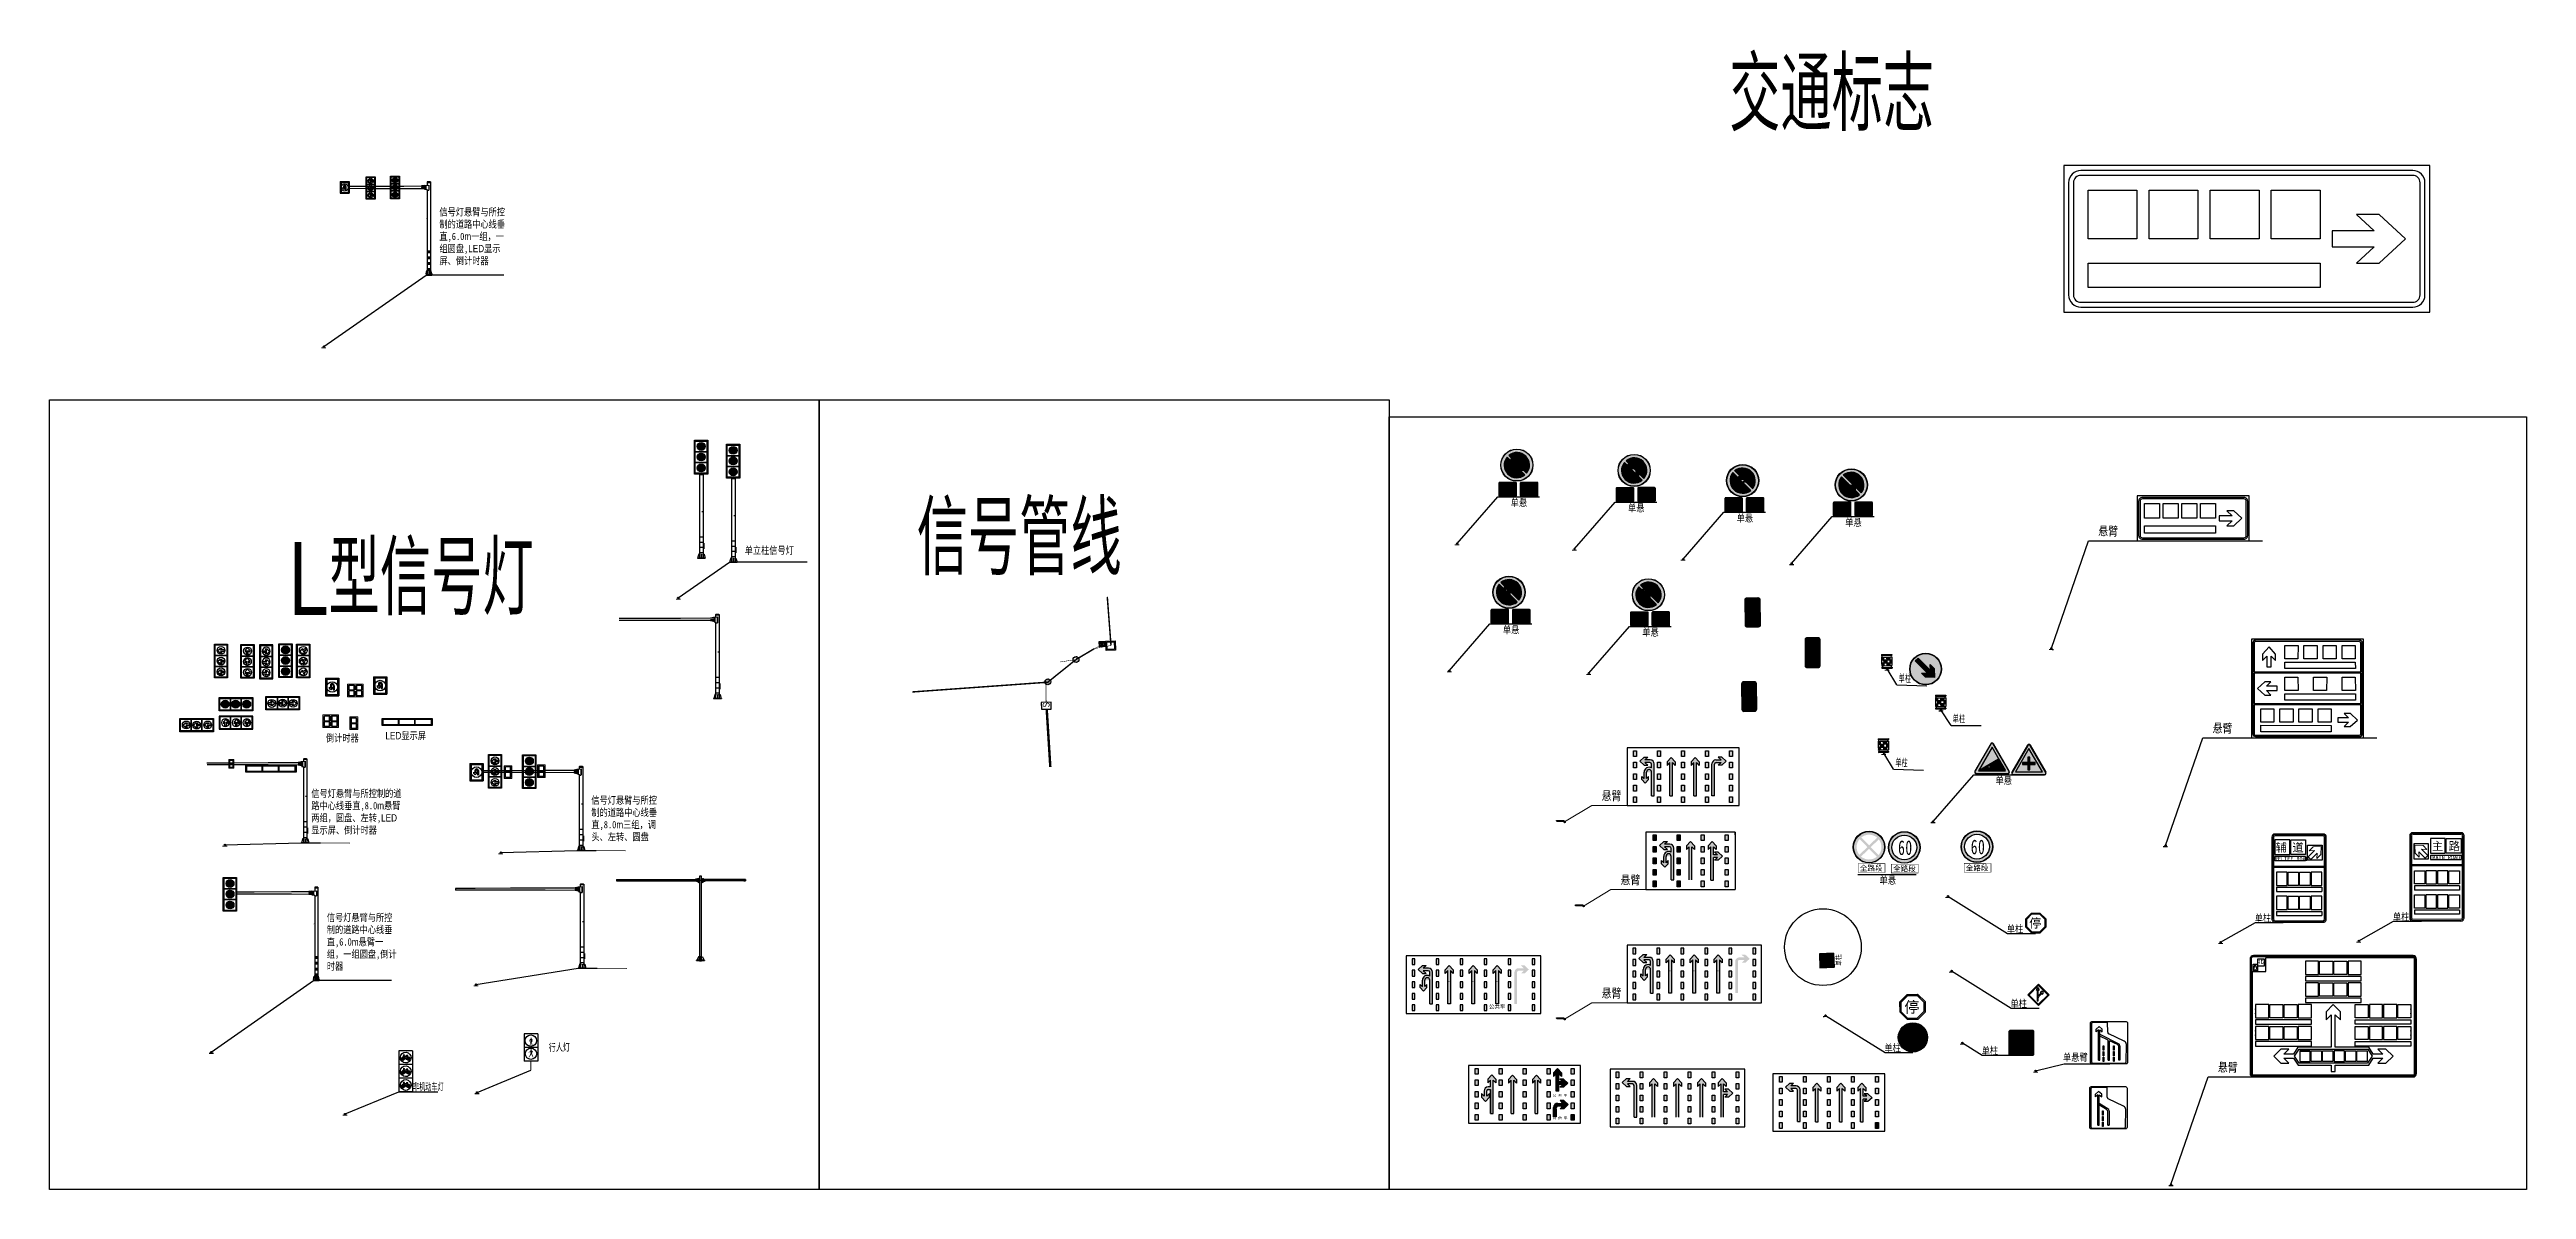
# Model space of a CAD drawing. Header units: millimetres. Extents: x 108070 to 108876, y 12470 to 12955.
# Drawn here: x 108070 to 108577, y 12721 to 12955 of the extents above; entities that cross this region are included whole.
import ezdxf

# ---------------------------------------------------------------- set-up
doc = ezdxf.new("R2010")
doc.units = ezdxf.units.MM
doc.header["$LTSCALE"] = 10
doc.linetypes.add('CENTER2', pattern=[28.575, 19.05, -3.175, 3.175, -3.175])
doc.linetypes.add('HIDDEN', pattern=[9.525, 6.35, -3.175])
doc.layers.get('0').update_dxf_attribs({"linetype": 'CONTINUOUS'})
for name, color, linetype in [('@-交通信号', 7, 'CONTINUOUS'), ('@-交通标志', 7, 'CONTINUOUS'), ('@-交通管线', 7, 'CONTINUOUS'), ('@-信号标注', 5, 'CONTINUOUS'), ('@-图框', 7, 'CONTINUOUS'), ('@-设计标注', 7, 'CONTINUOUS')]:
    doc.layers.add(name, color=color, linetype=linetype)
doc.styles.add('-黑体', font='simhei.ttf', dxfattribs={"width": 0.8})
doc.styles.add('1', font='simhei.ttf', dxfattribs={"width": 1.2})
doc.styles.add('gpshz', font='txt.shx', dxfattribs={"width": 0.7, "bigfont": 'hztxt.shx'})
doc.styles.add('HT', font='simhei.ttf')
doc.styles.add('ST', font='', dxfattribs={"width": 0.8})
doc.styles.get("Standard").update_dxf_attribs({"font": 'txt', "bigfont": 'gbcbig.shx'})
doc.styles.add('szsjbg', font='complex.shx', dxfattribs={"width": 0.7, "bigfont": 'hztxt.shx'})
doc.styles.add('宋体', font='')
doc.styles.add('标线文字样式', font='simhei.ttf')
doc.styles.add('黑体', font='simhei.ttf')
doc.styles.get('ST').set_extended_font_data('SimSun')
doc.styles.get('宋体').set_extended_font_data('SimSun')

msp = doc.modelspace()

# ---------------------------------------------------------------- texts
at = {"layer": '@-交通信号'}
for s, rotation, style, width, p in [('行人灯', 1.2691, '宋体', 0.7, (108171.93, 12749.26)), ('非机动车灯', 0.2967, 'HT', 0.6, (108144.14, 12741.22, -363.65))]:
    msp.add_text(s, height=1.5, rotation=rotation, dxfattribs=dict(at, style=style, width=width)).set_placement(p)
at = {"layer": '@-交通信号', "char_height": 1.5, "attachment_point": 1, "rotation": 0.0547, "style": 'ST'}
for s, insert, width in [('信号灯悬臂与所控制的道路中心线垂直,6.0{\\fArial|b0|i0|c0|p32;m}一组，一组圆盘,{\\fArial|b0|i0|c0|p32;LED}显示屏、倒计时器', (108149.54, 12921.99), 14.809), ('单立柱信号灯', (108212.08, 12852.65), 18.1379), ('倒计时器', (108126.3, 12814.2), 14.809), ('{\\fArial|b0|i0|c0|p32;LED}显示屏', (108138.5, 12814.68), 14.809), ('信号灯悬臂与所控制的道路中心线垂直,8.0{\\fArial|b0|i0|c0|p32;m}悬臂两组，圆盘、左转,{\\fArial|b0|i0|c0|p32;LED}显示屏、倒计时器', (108123.3, 12802.83), 18.7754), ('信号灯悬臂与所控制的道路中心线垂直,8.0{\\fArial|b0|i0|c0|p32;m}三组，调头、左转、圆盘', (108180.67, 12801.45), 14.809), ('信号灯悬臂与所控制的道路中心线垂直,6.0{\\fArial|b0|i0|c0|p32;m}悬臂一组，一组圆盘,倒计时器', (108126.48, 12777.42), 14.809)]:
    msp.add_mtext(s, dxfattribs=dict(at, insert=insert, width=width))
at = {"layer": '@-交通标志', "linetype": 'Continuous', "style": '黑体', "width": 0.8}
for p in [(108369, 12860.94), (108393.04, 12859.86), (108415.29, 12857.77), (108437.52, 12856.89), (108367.39, 12834.89), (108395.97, 12834.38), (108468.31, 12804, -1148.83)]:
    msp.add_text('单悬', height=1.5, rotation=359.6557, dxfattribs=at).set_placement(p)
at = {"layer": '@-交通标志', "width": 0.8}
for s, height, rotation, style, p in [('悬臂', 1.8, 358.4218, '-黑体', (108489.35, 12855)), ('悬臂', 1.8, 358.4218, '-黑体', (108512.77, 12814.61)), ('悬臂', 1.8, 359.5554, '-黑体', (108387.62, 12800.72, 346.68)), ('悬臂', 1.8, 359.5554, '-黑体', (108391.5, 12783.47)), ('单悬', 1.5, 359.6557, '黑体', (108444.56, 12783.56)), ('悬臂', 1.8, 359.5554, '-黑体', (108387.62, 12760.28, 346.68)), ('单悬臂', 1.5, 0.2721, '黑体', (108482.14, 12747.26, 0)), ('悬臂', 1.8, 358.4218, '-黑体', (108513.85, 12745.11))]:
    msp.add_text(s, height=height, rotation=rotation, dxfattribs=dict(at, style=style)).set_placement(p)
at = {"layer": '@-交通标志', "color": 0, "lineweight": -3, "style": 'HT', "width": 0.6}
for rotation, p in [(357.7601, (108448.46, 12824.98)), (359.4279, (108459.55, 12816.69)), (357.7601, (108447.77, 12807.72))]:
    msp.add_text('单柱', height=1.5, rotation=rotation, dxfattribs=at).set_placement(p)
at = {"layer": '@-交通标志', "color": 0, "style": '黑体', "width": 0.8}
for p in [(108521.42, 12775.76), (108549.73, 12776.03), (108445.56, 12749.14, 394.62), (108465.49, 12748.58, 0)]:
    msp.add_text('单柱', height=1.5, rotation=0.9083, dxfattribs=at).set_placement(p)
at = {"layer": '@-交通标志', "attachment_point": 1}
for s, insert, char_height, width, style in [('交通标志', (108413.74, 12952.81), 15, 44.2553, 'gpshz'), ('公共车', (108364.55, 12758.81), 0.8, 3.6051, '黑体'), ('公 共 车', (108377.59, 12740.45), 0.525, 3.2786, '黑体'), ('其 他 车', (108377.59, 12735.86), 0.525, 3.2786, '黑体')]:
    msp.add_mtext(s, dxfattribs=dict(at, insert=insert, char_height=char_height, width=width, style=style))
at = {"layer": '@-交通标志', "color": 7, "char_height": 3, "attachment_point": 8, "rotation": 359.8632, "style": '标线文字样式'}
for s, insert in [('\\W0.6667;6', (108449.04, 12789.44)), ('{\\W0.666667;0}', (108450.53, 12789.44))]:
    msp.add_mtext(s, dxfattribs=dict(at, insert=insert))
at = {"layer": '@-图框', "char_height": 15, "width": 70.2132, "attachment_point": 1, "style": 'gpshz'}
for s, insert in [('信号管线', (108247.31, 12861.84)), ('{\\fArial|b0|i0|c0|p32;L}型信号灯', (108118.68, 12853.65))]:
    msp.add_mtext(s, dxfattribs=dict(at, insert=insert))

# ---------------------------------------------------------------- blocks, each defined once
blk = doc.blocks.new('A$C4D5C2BD2')
at = {"layer": '@-交通信号', "linetype": 'ByBlock', "lineweight": -3}
h = blk.add_hatch(color=14, dxfattribs=at)
edge = h.paths.add_edge_path()
edge.add_line((0.98, 0.31), (0.9, 0.53))
edge.add_line((0.9, 0.53), (0, 0.22))
edge.add_line((0, 0.22), (0.08, 0))
edge.add_line((0.08, 0), (0.98, 0.31))
blk.add_hatch(color=14, dxfattribs=at).paths.add_polyline_path([(0.56, 0.51, 1), (0.29, 0.51, 1)])
at = {"layer": '@-交通信号', "color": 14}
blk.add_circle((0.42, 0.51, 363.65), 0.132, dxfattribs=at)
blk = doc.blocks.new('A$C2DB36726')
at = {"layer": '@-交通信号'}
for p, q in [((-12.12, 18.13), (-15.83, 18.12)), ((-15.83, 17.77), (-12.12, 17.76)), ((-4.51, 18.15), (-12.12, 18.13)), ((-12.12, 17.76), (-4.51, 17.74))]:
    blk.add_line(p, q, dxfattribs=at)
at = {"layer": '@-交通信号', "color": 0}
for p, q in [((-0.17, 18.19), (-4.51, 18.15)), ((-4.51, 17.74), (-0.17, 17.71)), ((-0.32, 18.31), (-0.92, 18.25)), ((-0.92, 18.25), (-0.92, 18.18)), ((-0.92, 17.97), (-0.92, 17.93)), ((-0.92, 17.97), (-0.17, 17.97)), ((-0.92, 17.93), (-0.17, 17.93)), ((-0.92, 17.65), (-0.92, 17.72)), ((-0.32, 17.59), (-0.92, 17.65)), ((-0.32, 18.31), (-0.17, 18.31)), ((-0.32, 17.59), (-0.17, 17.59)), ((-0.17, 18.32), (-0.02, 18.32)), ((-0.17, 18.32), (-0.17, 17.58)), ((-0.17, 17.58), (-0.02, 17.58)), ((-0.1, 18.32), (-0.1, 17.58)), ((-0.02, 18.32), (0.6, 18.39)), ((-0.02, 18.32), (-0.02, 17.58)), ((0.27, 17.37), (-0.02, 17.58)), ((0.93, 19.11), (0.27, 19.11)), ((0.93, 19.11), (0.27, 19.11)), ((0.27, 19.11), (0.93, 19.11)), ((0.27, 19.11), (0.27, 19.11)), ((0.27, 19.11), (0.27, 19.11)), ((0.27, 19.11), (0.27, 19.11)), ((0.27, 19.11), (0.27, 18.36)), ((0.93, 18.92), (0.27, 18.92)), ((0.27, 17.37), (0.6, 17.37)), ((0.6, 18.39), (0.6, 17.37)), ((0, 0.09), (1.2, 0.09)), ((0, 0.09), (0, 0)), ((0, 0), (1.2, 0)), ((0.03, 0.24), (0.18, 0.91)), ((0.03, 0.24), (0.03, 0.09)), ((0.27, 0.91), (0.18, 0.91)), ((0.76, 2.35), (0.27, 2.35)), ((0.92, 2.35), (0.27, 2.35)), ((0.76, 2.35), (0.27, 2.35)), ((0.57, 0.91), (0.57, 0.09)), ((0.57, 0.91), (0.62, 0.91)), ((0.62, 0.91), (0.62, 0.09)), ((0.93, 0.91), (1.02, 0.91)), ((1.17, 0.24), (1.02, 0.91)), ((1.17, 0.24), (1.17, 0.09)), ((1.2, 0.09), (1.2, 0))]:
    blk.add_line(p, q, dxfattribs=at)
at = {"layer": '@-交通信号', "color": 7}
for p, q in [((0.27, 17.37), (0.27, 0.09)), ((0.93, 19.11), (0.93, 0.09))]:
    blk.add_line(p, q, dxfattribs=at)
at = {"layer": '@-交通信号'}
blk.add_lwpolyline([(-15.83, 18.12), (-15.83, 17.77)], dxfattribs=at)
at = {"layer": '@-交通信号', "color": 7, "const_width": 0.598}
blk.add_lwpolyline([(0.93, 4.74), (0.27, 4.74)], dxfattribs=at)
at = {"layer": '@-交通信号', "color": 0, "const_width": 0.598}
for points in [[(0.93, 3.54), (0.27, 3.54)], [(0.93, 2.35), (0.27, 2.35)], [(0.93, 1.15), (0.27, 1.15)]]:
    blk.add_lwpolyline(points, dxfattribs=at)
at = {"layer": '@-交通信号', "color": 0}
blk.add_solid([(0.03, 11.53), (0.03, 11.64), (0.39, 11.59)], dxfattribs=at)
blk = doc.blocks.new('A$C42B20481')
at = {"layer": '@-交通信号', "linetype": 'ByBlock', "lineweight": -3}
for points in [[(0.13, 0, 1), (-0.13, 0, 1)], [(0.46, -0.37), (0.46, -0.14), (-0.5, -0.14), (-0.5, -0.37)]]:
    blk.add_hatch(color=14, dxfattribs=at).paths.add_polyline_path(points)
at = {"layer": '@-交通信号', "color": 14}
blk.add_circle((0, 0), 0.132, dxfattribs=at)
blk = doc.blocks.new('A$C4A233A8C')
at = {"layer": '@-交通标志'}
blk.add_hatch(color=256, dxfattribs=at).paths.add_polyline_path([(-1.63, -0.27), (-1.56, -0.45), (-0.15, 0.04), (-0.21, 0.22)])
h = blk.add_hatch(color=256, dxfattribs=at)
edge = h.paths.add_edge_path()
edge.add_ellipse((0, 0), major_axis=(0.106, 0.106), ratio=1, start_angle=334.0314, end_angle=514.0314)
edge.add_ellipse((0, 0), major_axis=(0.106, 0.106), ratio=1, start_angle=154.0314, end_angle=334.0314)
blk.add_line((-1.56, -0.45), (-1.63, -0.27))
for p, q in [((-1.63, -0.27), (-0.21, 0.22)), ((-0.15, 0.04), (-1.56, -0.45)), ((-0.21, 0.22), (-0.15, 0.04))]:
    blk.add_line(p, q, dxfattribs=at)
blk.add_ellipse((0, 0), major_axis=(-0.106, 0.106), ratio=1, start_param=1.117559, end_param=7.400744, dxfattribs=at)
blk.add_point((0, 0), dxfattribs=at)
blk = doc.blocks.new('A$C0A802095')
at = {"layer": '@-交通信号'}
h = blk.add_hatch(color=256, dxfattribs=at)
h.paths.add_polyline_path([(0, 2.39), (1.79, 2.39), (1.79, 0), (0, 0)])
h.paths.add_polyline_path([(0.15, 2.24), (1.64, 2.24), (1.64, 0.15), (0.15, 0.15)], flags=16)
at = {"layer": '@-交通信号', "color": 7}
for p, q in [((0, 2.39), (0, 0)), ((0, 2.39), (1.79, 2.39)), ((0, 0), (1.79, 0)), ((0.15, 2.24), (0.15, 0.15)), ((0.15, 2.24), (1.64, 2.24)), ((0.15, 0.15), (1.64, 0.15)), ((1.02, 0.81), (1.15, 0.81)), ((1.64, 2.24), (1.64, 0.15)), ((1.79, 2.39), (1.79, 0)), ((1.79, 1.19), (1.79, 1.19))]:
    blk.add_line(p, q, dxfattribs=at)
at = {"layer": '@-交通信号'}
for p, q in [((0.53, 1.01), (0.53, 1.19)), ((0.65, 1.05), (0.53, 1.19)), ((0.71, 0.81), (0.53, 1.01)), ((0.65, 1.41), (0.65, 1.05)), ((0.9, 1.01), (0.71, 0.81)), ((0.78, 1.41), (0.78, 1.05)), ((0.9, 1.19), (0.78, 1.05)), ((0.9, 1.01), (0.9, 1.19)), ((1.02, 1.41), (1.02, 0.81)), ((1.15, 1.41), (1.15, 0.81))]:
    blk.add_line(p, q, dxfattribs=at)
blk.add_lwpolyline([(0, 0), (1.79, 0)], dxfattribs=at)
at = {"layer": '@-交通信号', "color": 7}
blk.add_ellipse((0.89, 1.19), major_axis=(0, 0.727), ratio=1, start_param=4.712388, end_param=10.995573, dxfattribs=at)
at = {"layer": '@-交通信号'}
for major_axis in [(-0.175, 0.175), (-0.0875, 0.0875)]:
    blk.add_ellipse((0.9, 1.41), major_axis=major_axis, ratio=1, start_param=3.927162, end_param=7.068755, dxfattribs=at)
blk = doc.blocks.new('A$C531E7BCF')
at = {"layer": '@-交通信号'}
for p, q in [((-19.02, 16.37), (-19.33, 16.37)), ((-19.02, 16.02), (-19.29, 16.02)), ((-13.86, 16.38), (-19.02, 16.37)), ((-13.85, 16), (-19.02, 16.02)), ((-6.76, 16.4), (-13.86, 16.38)), ((-6.76, 15.99), (-13.85, 16)), ((0.12, 16.44), (-6.76, 16.4)), ((0.12, 15.96), (-6.76, 15.99)), ((-0.02, 16.63), (-0.63, 16.5)), ((-0.63, 16.5), (-0.63, 16.44)), ((-0.63, 16.22), (-0.63, 16.18)), ((-0.63, 16.22), (0.12, 16.22)), ((-0.63, 16.18), (0.12, 16.18)), ((-0.63, 15.96), (-0.63, 15.91)), ((-0.02, 15.77), (-0.63, 15.91)), ((0.12, 16.63), (-0.02, 16.63)), ((0.12, 15.77), (-0.02, 15.77)), ((0.12, 16.7), (0.12, 15.69)), ((0.12, 16.7), (0.25, 16.7)), ((0.12, 15.69), (0.25, 15.69)), ((0.18, 16.7), (0.18, 15.69)), ((0.25, 16.7), (0.81, 16.76)), ((0.25, 16.7), (0.25, 15.69)), ((0.51, 15.5), (0.25, 15.69)), ((0.44, 17.24), (1.18, 17.24)), ((0.44, 17.24), (0.44, 16.72)), ((1.18, 17.07), (0.44, 17.07)), ((0.44, 15.56), (0.44, 0.08)), ((1.11, 17.24), (0.51, 17.24)), ((1.11, 17.24), (0.51, 17.24)), ((0.51, 17.24), (0.51, 17.24)), ((0.51, 17.24), (0.51, 17.24)), ((0.51, 17.24), (0.51, 17.24)), ((0.51, 15.5), (0.81, 15.5)), ((0.81, 16.76), (0.81, 15.51)), ((0.81, 15.51), (0.81, 16.69)), ((1.18, 17.24), (1.18, 0.08)), ((0.89, 9.58), (1.22, 9.58)), ((0.89, 9.58), (1.21, 9.58)), ((0, 0.08), (1.62, 0.08)), ((0, 0.08), (0, 0)), ((0, 0), (1.62, 0)), ((0.28, 0.82), (0.12, 0.22)), ((0.12, 0.22), (0.12, 0.08)), ((0.37, 0.82), (0.28, 0.82)), ((0.44, 0.81), (0.35, 0.81)), ((0.44, 0.82), (0.36, 0.82)), ((0.38, 0.81), (0.44, 0.81)), ((1.18, 4.32), (0.44, 4.32)), ((1.18, 3.24), (0.44, 3.24)), ((1.03, 2.16), (0.44, 2.16)), ((1.18, 2.16), (0.44, 2.16)), ((1.18, 2.16), (0.44, 2.16)), ((1.03, 2.16), (0.44, 2.16)), ((1.18, 1.08), (0.44, 1.08)), ((0.71, 0.82), (0.75, 0.82)), ((0.71, 0.81), (0.75, 0.81)), ((0.79, 0.82), (0.79, 0.08)), ((0.79, 0.82), (0.83, 0.82)), ((0.83, 0.82), (0.83, 0.08)), ((1.03, 0.81), (1.08, 0.81)), ((1.18, 3.07), (1.3, 3.07)), ((1.18, 1.94), (1.3, 1.94)), ((1.18, 0.82), (1.28, 0.82)), ((1.18, 0.81), (1.29, 0.81)), ((1.25, 0.82), (1.36, 0.82)), ((1.3, 3.07), (1.3, 1.94)), ((1.36, 0.82), (1.52, 0.22)), ((1.52, 0.22), (1.52, 0.08)), ((1.62, 0.08), (1.62, 0))]:
    blk.add_line(p, q, dxfattribs=at)
blk = doc.blocks.new('A$C08673EE5')
at = {"layer": '@-交通信号', "linetype": 'Continuous', "lineweight": 0}
for p, q in [((0, 530), (0, 0)), ((30, 530), (0, 530)), ((0, 0), (30, 0)), ((49, 487), (29, 467)), ((29, 467), (29, 294)), ((30, 459), (29, 459)), ((29, 294), (49, 274)), ((49, 256), (29, 236)), ((29, 236), (29, 63)), ((30, 71), (29, 71)), ((29, 63), (49, 43)), ((30, 530), (620, 530)), ((30, 459), (30, 468)), ((30, 459), (30, 467)), ((30, 459), (30, 459)), ((30, 459), (59, 459)), ((60, 459), (30, 459)), ((30, 71), (30, 71)), ((30, 62), (30, 71)), ((59, 71), (30, 71)), ((30, 62), (30, 71)), ((30, 71), (60, 71)), ((30, 0), (321, 0)), ((32, 459), (32, 459)), ((32, 71), (32, 71)), ((40, 459), (40, 459)), ((40, 71), (40, 71)), ((69, 467), (49, 487)), ((49, 274), (69, 294)), ((69, 236), (49, 256)), ((49, 43), (69, 63)), ((53, 459), (53, 459)), ((53, 71), (53, 71)), ((78, 516), (58, 496)), ((58, 496), (78, 476)), ((78, 285), (58, 265)), ((58, 265), (78, 245)), ((78, 54), (58, 34)), ((58, 34), (78, 14)), ((59, 459), (61, 459)), ((59, 459), (59, 459)), ((61, 71), (59, 71)), ((59, 71), (59, 71)), ((60, 459), (60, 460)), ((69, 459), (60, 459)), ((60, 71), (60, 69)), ((69, 71), (60, 71)), ((61, 459), (61, 285)), ((61, 245), (61, 71)), ((63, 491), (267, 491)), ((267, 39), (63, 39)), ((69, 294), (69, 467)), ((69, 63), (69, 236)), ((252, 516), (78, 516)), ((78, 476), (252, 476)), ((252, 285), (78, 285)), ((78, 245), (252, 245)), ((252, 54), (78, 54)), ((78, 14), (252, 14)), ((272, 496), (252, 516)), ((252, 476), (272, 496)), ((272, 265), (252, 285)), ((252, 245), (272, 265)), ((272, 34), (252, 54)), ((252, 14), (272, 34)), ((280, 487), (260, 467)), ((260, 467), (260, 294)), ((300, 459), (260, 459)), ((260, 294), (280, 274)), ((280, 256), (260, 236)), ((260, 236), (260, 63)), ((300, 71), (260, 71)), ((260, 63), (280, 43)), ((300, 467), (280, 487)), ((280, 274), (300, 294)), ((300, 236), (280, 256)), ((280, 43), (300, 63)), ((300, 294), (300, 467)), ((300, 63), (300, 236)), ((321, 0), (620, 0)), ((370, 487), (350, 467)), ((350, 467), (350, 294)), ((390, 459), (350, 459)), ((350, 294), (370, 274)), ((370, 256), (350, 236)), ((350, 236), (350, 63)), ((390, 71), (350, 71)), ((350, 63), (370, 43)), ((390, 467), (370, 487)), ((370, 274), (390, 294)), ((390, 236), (370, 256)), ((370, 43), (390, 63)), ((398, 516), (378, 496)), ((378, 496), (398, 476)), ((398, 285), (378, 265)), ((378, 265), (398, 245)), ((398, 54), (378, 34)), ((378, 34), (398, 14)), ((383, 491), (587, 491)), ((587, 39), (383, 39)), ((390, 294), (390, 467)), ((390, 63), (390, 236)), ((572, 516), (398, 516)), ((398, 476), (572, 476)), ((572, 285), (398, 285)), ((398, 245), (572, 245)), ((572, 54), (398, 54)), ((398, 14), (572, 14)), ((592, 496), (572, 516)), ((572, 476), (592, 496)), ((592, 265), (572, 285)), ((572, 245), (592, 265)), ((592, 34), (572, 54)), ((572, 14), (592, 34)), ((601, 487), (581, 467)), ((581, 467), (581, 294)), ((590, 459), (581, 459)), ((581, 294), (601, 274)), ((601, 256), (581, 236)), ((581, 236), (581, 63)), ((590, 71), (581, 71)), ((581, 63), (601, 43)), ((589, 285), (589, 459)), ((589, 459), (590, 459)), ((589, 263), (589, 267)), ((589, 71), (589, 245)), ((590, 71), (589, 71)), ((590, 460), (590, 459)), ((590, 459), (620, 459)), ((590, 459), (590, 459)), ((620, 459), (590, 459)), ((620, 71), (590, 71)), ((590, 71), (590, 71)), ((590, 71), (620, 71)), ((590, 69), (590, 71)), ((597, 459), (597, 459)), ((597, 71), (597, 71)), ((621, 467), (601, 487)), ((601, 274), (621, 294)), ((621, 236), (601, 256)), ((601, 43), (621, 63)), ((610, 459), (610, 459)), ((610, 71), (610, 71)), ((618, 459), (618, 459)), ((618, 71), (618, 71)), ((650, 530), (620, 530)), ((620, 468), (620, 459)), ((620, 467), (620, 459)), ((620, 459), (620, 459)), ((620, 459), (621, 459)), ((620, 71), (620, 71)), ((620, 71), (621, 71)), ((620, 71), (620, 62)), ((620, 71), (620, 62)), ((620, 0), (650, 0)), ((621, 294), (621, 467)), ((621, 63), (621, 236)), ((650, 0), (650, 530))]:
    blk.add_line(p, q, dxfattribs=at)
blk = doc.blocks.new('A$C408070CC')
at = {"layer": '@-交通信号', "color": 7, "linetype": 'Continuous'}
for p, q in [((0, 0), (7.82, 0)), ((0, -1.1), (0, 0)), ((7.82, 0), (7.82, -1.1)), ((7.82, -1.1), (0, -1.1)), ((0.08, -1.02), (0.08, -0.08)), ((0.08, -0.08), (7.74, -0.08)), ((7.74, -0.16), (0.08, -0.16)), ((0.08, -0.94), (7.74, -0.94)), ((7.74, -1.02), (0.08, -1.02)), ((7.74, -0.08), (7.74, -1.02))]:
    blk.add_line(p, q, dxfattribs=at)
at = {"layer": '@-交通信号', "color": 7, "linetype": 'CENTER2'}
for p, q in [((0.08, -0.11), (2.6, -0.11)), ((0.08, -0.99), (2.6, -0.99)), ((0.13, -1.04), (0.13, -0.06)), ((2.55, -1.04), (2.55, -0.06)), ((2.59, -0.11), (5.12, -0.11)), ((2.59, -0.99), (5.12, -0.99)), ((2.65, -1.04), (2.65, -0.06)), ((5.07, -1.04), (5.07, -0.06)), ((5.11, -0.11), (7.74, -0.11)), ((5.11, -0.99), (7.74, -0.99)), ((5.17, -1.04), (5.17, -0.06)), ((7.69, -1.05), (7.69, -0.06)), ((7.69, -1.04), (7.69, -0.06))]:
    blk.add_line(p, q, dxfattribs=at)
at = {"layer": '@-交通信号', "color": 7, "linetype": 'Continuous'}
for centre in [(0.13, -0.11), (0.13, -0.99), (2.55, -0.11), (2.55, -0.99), (2.65, -0.11), (2.65, -0.99), (5.07, -0.11), (5.07, -0.99), (5.17, -0.11), (5.17, -0.99), (7.69, -0.11), (7.69, -0.11), (7.69, -0.99), (7.69, -0.99)]:
    blk.add_circle(centre, 0.00984, dxfattribs=at)
blk = doc.blocks.new('A$C79CA107C')
at = {"layer": '@-交通标志'}
h = blk.add_hatch(color=1, dxfattribs=at)
edge = h.paths.add_edge_path(flags=16)
edge.add_arc((0.4, 2.62), 0.202, 90.7439, 180.7439, ccw=False)
edge.add_line((0.4, 2.82), (5.65, 2.89))
edge.add_arc((5.65, 2.69), 0.202, 0.7439, 90.7439, ccw=False)
edge.add_line((5.85, 2.69), (5.88, 0.47))
edge.add_arc((5.68, 0.47), 0.202, -89.2561, 0.7439, ccw=False)
edge.add_line((5.68, 0.27), (0.43, 0.2))
edge.add_arc((0.43, 0.4), 0.202, 180.7439, 270.7439, ccw=False)
edge.add_line((0.23, 0.4), (0.2, 2.62))
edge = h.paths.add_edge_path()
edge.add_arc((0.4, 2.62), 0.302, 90.7439, 180.7439, ccw=False)
edge.add_line((0.4, 2.93), (5.65, 2.99))
edge.add_arc((5.65, 2.69), 0.302, 0.7439, 90.7439, ccw=False)
edge.add_line((5.95, 2.69), (5.98, 0.48))
edge.add_arc((5.68, 0.47), 0.302, -89.2561, 0.7439, ccw=False)
edge.add_line((5.69, 0.17), (0.44, 0.1))
edge.add_arc((0.43, 0.4), 0.302, 180.7439, 270.7439, ccw=False)
edge.add_line((0.13, 0.4), (0.1, 2.62))
at = {"layer": '@-交通标志', "true_color": 0xffffff}
for points in [[(1.31, 2.84), (0.4, 2.82, 0.414214), (0.2, 2.62), (0.21, 1.71)], [(4.34, 2.88), (2.82, 2.86), (0.29, 0.26, 0.198879), (0.43, 0.2), (1.75, 0.22)], [(5.87, 1.38), (5.85, 2.69, 0.198946), (5.79, 2.84), (3.26, 0.24), (4.77, 0.26)]]:
    blk.add_hatch(color=7, dxfattribs=at).paths.add_polyline_path(points)
at = {"layer": '@-交通标志'}
for points in [[(0.21, 1.71), (0.23, 0.4, 0.198946), (0.29, 0.26), (2.82, 2.86), (1.31, 2.84)], [(1.75, 0.22), (3.26, 0.24), (5.79, 2.84, 0.198879), (5.65, 2.89), (4.34, 2.88)], [(4.77, 0.26), (5.68, 0.27, 0.414214), (5.88, 0.47), (5.87, 1.38)]]:
    blk.add_hatch(color=1, dxfattribs=at).paths.add_polyline_path(points)
at = {"layer": '@-交通标志', "color": 1}
for points in [[(0.03, 0.4, 0.414214), (0.44, 0), (5.69, 0.07, 0.414214), (6.08, 0.48), (6.06, 2.7, 0.414214), (5.65, 3.09), (0.4, 3.03, 0.414214), (0, 2.62), (0.03, 0.4)], [(0.1, 2.62, -0.414214), (0.4, 2.93), (5.65, 2.99, -0.414214), (5.95, 2.69), (5.98, 0.48, -0.414214), (5.69, 0.17), (0.44, 0.1, -0.414214), (0.13, 0.4), (0.1, 2.62)], [(0.2, 2.62, -0.414214), (0.4, 2.82), (5.65, 2.89, -0.414214), (5.85, 2.69), (5.88, 0.47, -0.414214), (5.68, 0.27), (0.43, 0.2, -0.414214), (0.23, 0.4), (0.2, 2.62)]]:
    blk.add_lwpolyline(points, format="xyb", dxfattribs=at)
for points in [[(1.31, 2.84), (0.21, 1.71)], [(2.82, 2.86), (0.29, 0.26)], [(1.75, 0.22), (4.34, 2.88)], [(5.79, 2.84), (3.26, 0.24)], [(4.77, 0.26), (5.87, 1.38)]]:
    blk.add_lwpolyline(points, dxfattribs=at)
at = {"layer": '@-交通标志', "color": 7}
for points in [[(4.34, 2.88), (2.82, 2.86)], [(3.26, 0.24), (4.77, 0.26)]]:
    blk.add_lwpolyline(points, dxfattribs=at)
at = {"layer": '@-交通标志', "color": 1, "lineweight": 0}
for centre, start, end in [((0.4, 2.62), 90.7439, 180.7439), ((0.43, 0.4), 180.7439, 270.7439), ((5.68, 0.47), 270.7439, 0.7439)]:
    blk.add_arc(centre, 0.302, start, end, dxfattribs=at)
blk = doc.blocks.new('A$C3483784A')
at = {"layer": '@-交通标志', "linetype": 'ByBlock', "lineweight": -3}
h = blk.add_hatch(color=14, dxfattribs=at)
edge = h.paths.add_edge_path()
edge.add_line((0, 0.01), (0.24, 0))
edge.add_line((0.24, 0), (0.28, 0.96))
edge.add_line((0.28, 0.96), (0.04, 0.97))
edge.add_line((0.04, 0.97), (0, 0.01))
blk.add_hatch(color=14, dxfattribs=at).paths.add_polyline_path([(0.26, 0.45, 1), (0.53, 0.45, 1)])
at = {"layer": '@-交通标志', "color": 14}
blk.add_circle((0.39, 0.45), 0.132, dxfattribs=at)
blk = doc.blocks.new('A$C24D3614C')
at = {"layer": '@-交通标志', "lineweight": 15}
h = blk.add_hatch(color=1, dxfattribs=at)
edge = h.paths.add_edge_path()
edge.add_line((2.28, 2.15), (1.72, 2.14))
edge.add_line((1.72, 2.14), (1.73, 1.72))
edge.add_line((1.73, 1.72), (2.29, 1.73))
edge.add_line((2.29, 1.73), (2.28, 2.15))
edge = h.paths.add_edge_path()
edge.add_line((0.53, 1.69), (1.1, 1.71))
edge.add_line((1.1, 1.71), (1.09, 2.13))
edge.add_line((1.09, 2.13), (0.53, 2.11))
edge.add_line((0.53, 2.11), (0.53, 1.69))
edge = h.paths.add_edge_path()
edge.add_line((1.1, 1.71), (1.11, 1.07))
edge.add_line((1.11, 1.07), (1.74, 1.09))
edge.add_line((1.74, 1.09), (1.73, 1.72))
edge.add_line((1.73, 1.72), (1.48, 1.71))
edge.add_line((1.48, 1.71), (1.1, 1.71))
edge = h.paths.add_edge_path()
edge.add_line((2.3, 1.1), (1.74, 1.09))
edge.add_line((1.74, 1.09), (1.75, 0.46))
edge.add_line((1.75, 0.46), (2.31, 0.47))
edge.add_line((2.31, 0.47), (2.3, 1.1))
edge = h.paths.add_edge_path()
edge.add_line((0.55, 1.06), (0.56, 0.43))
edge.add_line((0.56, 0.43), (1.12, 0.44))
edge.add_line((1.12, 0.44), (1.11, 1.07))
edge.add_line((1.11, 1.07), (0.55, 1.06))
edge = h.paths.add_edge_path()
edge.add_line((1.12, 0.44), (1.13, 0.02))
edge.add_line((1.13, 0.02), (1.76, 0.04))
edge.add_line((1.76, 0.04), (1.75, 0.46))
edge.add_line((1.75, 0.46), (1.51, 0.45))
edge.add_line((1.51, 0.45), (1.12, 0.44))
at = {"layer": '@-交通标志', "lineweight": 25}
for p, q in [((0.18, 2.11), (0, 2.1)), ((0, 2.1), (0.04, 0)), ((0.22, 0), (0.04, 0)), ((0.18, 2.11), (0.22, 0)), ((1.09, 2.13), (0.53, 2.11)), ((0.53, 2.11), (0.53, 1.69)), ((1.1, 1.71), (0.53, 1.69)), ((0.53, 1.69), (0.55, 1.06)), ((1.11, 1.07), (0.55, 1.06)), ((0.55, 1.06), (0.56, 0.43)), ((1.12, 0.44), (0.56, 0.43)), ((0.56, 0.43), (0.57, 0.01)), ((1.13, 0.02), (0.57, 0.01)), ((1.72, 2.14), (1.09, 2.13)), ((1.09, 2.13), (1.1, 1.71)), ((1.73, 1.72), (1.1, 1.71)), ((1.1, 1.71), (1.11, 1.07)), ((1.74, 1.09), (1.11, 1.07)), ((1.11, 1.07), (1.12, 0.44)), ((1.75, 0.46), (1.12, 0.44)), ((1.12, 0.44), (1.13, 0.02)), ((1.76, 0.04), (1.13, 0.02)), ((2.28, 2.15), (1.47, 2.13)), ((2.29, 1.73), (1.48, 1.71)), ((2.3, 1.1), (1.49, 1.08)), ((2.31, 0.47), (1.51, 0.45)), ((2.32, 0.05), (1.52, 0.03)), ((1.72, 2.14), (1.73, 1.72)), ((1.73, 1.72), (1.74, 1.09)), ((1.74, 1.09), (1.75, 0.46)), ((1.75, 0.46), (1.76, 0.04)), ((2.28, 2.15), (2.29, 1.73)), ((2.29, 1.73), (2.3, 1.1)), ((2.3, 1.1), (2.31, 0.47)), ((2.31, 0.47), (2.32, 0.05)), ((2.63, 2.16), (2.67, 0.06)), ((2.8, 2.16), (2.63, 2.16)), ((2.85, 0.06), (2.67, 0.06)), ((2.8, 2.16), (2.85, 0.06))]:
    blk.add_line(p, q, dxfattribs=at)
for centre, major_axis, start_param, end_param in [((0.35, 2.11), (-0.142, 0.103), 0.648166, 3.789759), ((0.4, 0.01), (-0.103, -0.142), 2.218962, 5.360555), ((2.45, 2.16), (-0.103, -0.142), -0.92263, 2.218962), ((2.5, 0.05), (-0.142, 0.103), 3.789759, 6.931351)]:
    blk.add_ellipse(centre, major_axis=major_axis, ratio=1, start_param=start_param, end_param=end_param, dxfattribs=at)
blk = doc.blocks.new('A$C270C66F1')
at = {"layer": '@-交通标志', "linetype": 'ByBlock', "lineweight": -3}
blk.add_hatch(color=14, dxfattribs=at).paths.add_polyline_path([(0.13, 0, 1), (-0.13, 0, 1)])
h = blk.add_hatch(color=14, dxfattribs=at)
edge = h.paths.add_edge_path()
edge.add_line((0.46, -0.37), (0.46, -0.14))
edge.add_line((0.46, -0.14), (-0.5, -0.14))
edge.add_line((-0.5, -0.14), (-0.5, -0.37))
edge.add_line((-0.5, -0.37), (0.46, -0.37))
at = {"layer": '@-交通标志', "color": 14}
blk.add_circle((0, 0), 0.132, dxfattribs=at)
blk = doc.blocks.new('A$C61B13433')
at = {"layer": '@-交通标志', "linetype": 'ByBlock', "lineweight": -3}
for points in [[(0.13, 0, 1), (-0.13, 0, 1)], [(0.54, -0.23), (0.48, -0.01), (-0.44, -0.27), (-0.38, -0.49)]]:
    blk.add_hatch(color=14, dxfattribs=at).paths.add_polyline_path(points)
at = {"layer": '@-交通标志', "color": 14}
blk.add_circle((0, 0), 0.132, dxfattribs=at)
blk = doc.blocks.new('A$C4F5065A2')
at = {"layer": '@-交通标志', "color": 1}
for points in [[(58, 198), (140, 198), (198, 140), (198, 58), (140, 0), (58, 0), (0, 58), (0, 140)], [(62, 188), (136, 188), (188, 136), (188, 62), (136, 9), (62, 9), (9, 62), (9, 136)]]:
    blk.add_lwpolyline(points, close=True, dxfattribs=at)
at = {"layer": '@-交通标志', "color": 7, "style": '黑体'}
blk.add_text('停', height=87.2, dxfattribs=at).set_placement((34, 54))
blk = doc.blocks.new('A$C5B26788E')
at = {"layer": '@-交通标志'}
h = blk.add_hatch(color=7, dxfattribs=at)
edge = h.paths.add_edge_path(flags=0)
edge.add_arc((3, 3), 2.95, 90.8464, 450.8464)
edge = h.paths.add_edge_path(flags=0)
edge.add_arc((3, 3), 3, 90.8464, 450.8464)
h = blk.add_hatch(color=5, dxfattribs=at)
edge = h.paths.add_edge_path(flags=0)
edge.add_arc((3, 3), 2.95, 90.8464, 450.8464)
h = blk.add_hatch(color=256, dxfattribs=at)
edge = h.paths.add_edge_path()
edge.add_line((2.61, 4.04), (3.29, 3.36))
edge.add_line((3.29, 3.36), (3.28, 4.3))
edge.add_line((3.28, 4.3), (2.23, 5.42))
edge.add_line((2.23, 5.42), (1.2, 4.26))
edge.add_line((1.2, 4.26), (1.21, 3.35))
edge.add_line((1.21, 3.35), (1.91, 4.06))
edge.add_line((1.91, 4.06), (1.92, 2.61))
edge.add_ellipse((2.51, 2.72), major_axis=(-0.426, 0.426), ratio=1, start_angle=55.0966, end_angle=128.8823)
edge.add_line((2.45, 2.12), (5.02, 2.17))
edge.add_line((5.02, 2.17), (5.02, 2.85))
edge.add_line((5.02, 2.85), (2.63, 2.82))
edge.add_line((2.63, 2.82), (2.61, 4.04))
at = {"layer": '@-交通标志', "color": 7}
for p, q in [((2.23, 5.42), (1.2, 4.26)), ((3.28, 4.3), (2.23, 5.42)), ((1.2, 4.26), (1.21, 3.35)), ((1.21, 3.35), (1.91, 4.06)), ((1.91, 4.06), (1.92, 2.61)), ((5.02, 2.17), (2.45, 2.12)), ((2.61, 4.04), (3.29, 3.36)), ((2.63, 2.82), (2.61, 4.04)), ((5.02, 2.85), (2.63, 2.82)), ((3.29, 3.36), (3.28, 4.3)), ((5.02, 2.85), (5.02, 2.17))]:
    blk.add_line(p, q, dxfattribs=at)
at = {"layer": '@-交通标志'}
blk.add_circle((3, 3), 3, dxfattribs=at)
at = {"layer": '@-交通标志', "color": 5}
blk.add_circle((3, 3), 2.95, dxfattribs=at)
at = {"layer": '@-交通标志', "color": 7}
blk.add_ellipse((2.51, 2.72), major_axis=(-0.426, 0.426), ratio=1, start_param=0.961617, end_param=2.249421, dxfattribs=at)
blk = doc.blocks.new('A$C5D3B22B4')
at = {"layer": '@-交通信号'}
for p, q in [((-19.02, 16.37), (-19.33, 16.37)), ((-19.02, 16.02), (-19.29, 16.02)), ((-13.86, 16.38), (-19.02, 16.37)), ((-13.85, 16), (-19.02, 16.02)), ((-6.76, 16.4), (-13.86, 16.38)), ((-6.76, 15.99), (-13.85, 16)), ((0.12, 16.44), (-6.76, 16.4)), ((0.12, 15.96), (-6.76, 15.99)), ((-0.02, 16.63), (-0.63, 16.5)), ((-0.63, 16.5), (-0.63, 16.44)), ((-0.63, 16.22), (-0.63, 16.18)), ((-0.63, 16.22), (0.12, 16.22)), ((-0.63, 16.18), (0.12, 16.18)), ((-0.63, 15.96), (-0.63, 15.91)), ((-0.02, 15.77), (-0.63, 15.91)), ((0.12, 16.63), (-0.02, 16.63)), ((0.12, 15.77), (-0.02, 15.77)), ((0.12, 16.7), (0.12, 15.69)), ((0.12, 16.7), (0.25, 16.7)), ((0.12, 15.69), (0.25, 15.69)), ((0.18, 16.7), (0.18, 15.69)), ((0.25, 16.7), (0.81, 16.76)), ((0.25, 16.7), (0.25, 15.69)), ((0.51, 15.5), (0.25, 15.69)), ((0.44, 17.24), (1.18, 17.24)), ((0.44, 17.24), (0.44, 16.72)), ((1.18, 17.07), (0.44, 17.07)), ((0.44, 15.56), (0.44, 0.08)), ((1.11, 17.24), (0.51, 17.24)), ((1.11, 17.24), (0.51, 17.24)), ((0.51, 17.24), (0.51, 17.24)), ((0.51, 17.24), (0.51, 17.24)), ((0.51, 17.24), (0.51, 17.24)), ((0.51, 15.5), (0.81, 15.5)), ((0.81, 16.76), (0.81, 15.51)), ((0.81, 15.51), (0.81, 16.69)), ((1.18, 17.24), (1.18, 0.08)), ((0.89, 9.58), (1.22, 9.58)), ((0.89, 9.58), (1.21, 9.58)), ((0, 0.08), (1.62, 0.08)), ((0, 0.08), (0, 0)), ((0, 0), (1.62, 0)), ((0.28, 0.82), (0.12, 0.22)), ((0.12, 0.22), (0.12, 0.08)), ((0.37, 0.82), (0.28, 0.82)), ((0.44, 0.81), (0.35, 0.81)), ((0.44, 0.82), (0.36, 0.82)), ((0.38, 0.81), (0.44, 0.81)), ((1.18, 4.32), (0.44, 4.32)), ((1.18, 3.24), (0.44, 3.24)), ((1.03, 2.16), (0.44, 2.16)), ((1.18, 2.16), (0.44, 2.16)), ((1.18, 2.16), (0.44, 2.16)), ((1.03, 2.16), (0.44, 2.16)), ((1.18, 1.08), (0.44, 1.08)), ((0.71, 0.82), (0.75, 0.82)), ((0.71, 0.81), (0.75, 0.81)), ((0.79, 0.82), (0.79, 0.08)), ((0.79, 0.82), (0.83, 0.82)), ((0.83, 0.82), (0.83, 0.08)), ((1.03, 0.81), (1.08, 0.81)), ((1.18, 3.07), (1.3, 3.07)), ((1.18, 1.94), (1.3, 1.94)), ((1.18, 0.82), (1.28, 0.82)), ((1.18, 0.81), (1.29, 0.81)), ((1.25, 0.82), (1.36, 0.82)), ((1.3, 3.07), (1.3, 1.94)), ((1.36, 0.82), (1.52, 0.22)), ((1.52, 0.22), (1.52, 0.08)), ((1.62, 0.08), (1.62, 0))]:
    blk.add_line(p, q, dxfattribs=at)
blk = doc.blocks.new('A$C3CD052C4')
at = {"layer": '@-交通信号'}
h = blk.add_hatch(color=256, dxfattribs=at)
h.paths.add_polyline_path([(0.2, 4.36), (0.3, 4.18), (0.32, 3.93), (0.38, 3.97), (0.4, 4.28), (0.28, 4.55), (0.12, 4.59), (0.14, 4.65), (0.16, 4.72), (0.14, 4.78), (0.1, 4.81), (0.04, 4.83), (-0.01, 4.81), (-0.06, 4.78), (-0.07, 4.72), (-0.05, 4.65), (-0.03, 4.59), (-0.19, 4.55), (-0.32, 4.28), (-0.3, 3.97), (-0.23, 3.93), (-0.22, 4.18), (-0.11, 4.36), (-0.11, 3.97), (-0.23, 3.27), (-0.28, 3.26), (-0.29, 3.19), (-0.11, 3.19), (0.04, 3.97), (0.2, 3.19), (0.38, 3.19), (0.36, 3.26), (0.32, 3.27), (0.2, 3.97)])
h.paths.add_polyline_path([(-0.06, 1.64), (-0.35, 0.92), (-0.46, 0.92), (-0.48, 0.89), (-0.31, 0.78), (0.08, 1.4), (0.39, 0.86), (0.36, 0.82), (0.36, 0.8), (0.41, 0.78), (0.51, 0.86), (0.2, 1.64), (0.22, 2.02), (0.37, 1.86), (0.41, 1.6), (0.47, 1.64), (0.44, 1.95), (0.3, 2.15), (0.13, 2.21), (0.13, 2.25, 0.207228), (0.13, 2.45, 0.071106), (0.12, 2.47, 0.097589), (0.1, 2.48, 0.022233), (0.08, 2.49, 0.040799), (0.07, 2.49, 0.045979), (0.05, 2.5, 0.036358), (0.01, 2.49, 0.028309), (-0.01, 2.49, 0.024691), (-0.03, 2.48, 0.079385), (-0.06, 2.47, 0.12435), (-0.07, 2.45, 0.081145), (-0.07, 2.44, 0.069556), (-0.07, 2.41, 0.00473), (-0.07, 2.4, 0.009011), (-0.07, 2.4, 0.057142), (-0.06, 2.38, -0.068241), (-0.06, 2.37, -0.124353), (-0.06, 2.35, 0.089456), (-0.06, 2.32, 0.014819), (-0.06, 2.3, -0.022419), (-0.06, 2.28, 0.042847), (-0.06, 2.27, 0.182875), (-0.05, 2.26, 0.101619), (-0.05, 2.26, 0.029922), (0, 2.25), (0, 2.2), (-0.11, 2.18), (-0.18, 2.09), (-0.29, 1.94), (-0.33, 1.9), (-0.51, 1.79), (-0.45, 1.75), (-0.26, 1.85), (-0.22, 1.88), (-0.11, 2.02)])
for p, q in [((-1.4, 5.61), (-1.4, 0)), ((1.4, 5.61), (-1.4, 5.61)), ((1.4, 5.61), (1.4, 0)), ((1.4, 2.8), (-1.4, 2.8)), ((1.4, 0), (-1.4, 0))]:
    blk.add_line(p, q, dxfattribs=at)
at = {"layer": '@-交通信号', "color": 1}
blk.add_circle((0, 4.21), 1.17, dxfattribs=at)
at = {"layer": '@-交通信号', "color": 3}
blk.add_circle((0.02, 1.53), 1.17, dxfattribs=at)
blk = doc.blocks.new('A$C543B7F0F')
at = {"layer": '@-交通信号'}
h = blk.add_hatch(color=256, dxfattribs=at)
h.paths.add_polyline_path([(0, 2.39), (1.79, 2.39), (1.79, 0), (0, 0)])
h.paths.add_polyline_path([(0.15, 2.24), (1.64, 2.24), (1.64, 0.15), (0.15, 0.15)], flags=16)
at = {"layer": '@-交通信号', "color": 7}
for p, q in [((0, 2.39), (0, 0)), ((0, 2.39), (1.79, 2.39)), ((0, 0), (1.79, 0)), ((0.15, 2.24), (0.15, 0.15)), ((0.15, 2.24), (1.64, 2.24)), ((0.15, 0.15), (1.64, 0.15)), ((1.02, 0.81), (1.15, 0.81)), ((1.64, 2.24), (1.64, 0.15)), ((1.79, 2.39), (1.79, 0)), ((1.79, 1.19), (1.79, 1.19))]:
    blk.add_line(p, q, dxfattribs=at)
at = {"layer": '@-交通信号'}
for p, q in [((0, 0), (1.79, 0)), ((0.53, 1.01), (0.53, 1.19)), ((0.65, 1.05), (0.53, 1.19)), ((0.71, 0.81), (0.53, 1.01)), ((0.65, 1.41), (0.65, 1.05)), ((0.9, 1.01), (0.71, 0.81)), ((0.78, 1.41), (0.78, 1.05)), ((0.9, 1.19), (0.78, 1.05)), ((0.9, 1.01), (0.9, 1.19)), ((1.02, 1.41), (1.02, 0.81)), ((1.15, 1.41), (1.15, 0.81))]:
    blk.add_line(p, q, dxfattribs=at)
at = {"layer": '@-交通信号', "color": 7}
blk.add_ellipse((0.89, 1.19), major_axis=(0, 0.727), ratio=1, start_param=4.712388, end_param=10.995573, dxfattribs=at)
at = {"layer": '@-交通信号'}
for major_axis in [(-0.175, 0.175), (-0.0875, 0.0875)]:
    blk.add_ellipse((0.9, 1.41), major_axis=major_axis, ratio=1, start_param=3.927162, end_param=7.068755, dxfattribs=at)
blk = doc.blocks.new('A$C4FC94698')
at = {"layer": '@-交通标志', "linetype": 'Continuous'}
h = blk.add_hatch(color=42, dxfattribs=at)
edge = h.paths.add_edge_path(flags=0)
edge.add_line((0.34, 0), (6.75, 0))
edge.add_ellipse((6.75, 0.34), major_axis=(-0.238, 0.238), ratio=1, start_angle=135, end_angle=255)
edge.add_line((7.05, 0.51), (3.84, 6.06))
edge.add_ellipse((3.55, 5.89), major_axis=(0.238, 0.238), ratio=1, start_angle=345, end_angle=465)
edge.add_line((3.25, 6.06), (0.04, 0.51))
edge.add_ellipse((0.34, 0.34), major_axis=(-0.238, 0.238), ratio=1, start_angle=15, end_angle=135)
h = blk.add_hatch(color=7, dxfattribs=at)
edge = h.paths.add_edge_path(flags=0)
edge.add_line((0.34, 0.05), (6.75, 0.05))
edge.add_ellipse((6.75, 0.34), major_axis=(-0.203, 0.203), ratio=1, start_angle=135, end_angle=255)
edge.add_line((7, 0.48), (3.79, 6.04))
edge.add_ellipse((3.55, 5.89), major_axis=(-0.203, 0.203), ratio=1, start_angle=255, end_angle=375)
edge.add_line((3.3, 6.04), (0.09, 0.48))
edge.add_ellipse((0.34, 0.34), major_axis=(-0.203, 0.203), ratio=1, start_angle=15, end_angle=135)
h.paths.add_polyline_path([(3.55, 5.37), (0.79, 0.6), (6.3, 0.6)], flags=0)
at = {"layer": '@-交通标志'}
blk.add_hatch(color=256, dxfattribs=at).paths.add_polyline_path([(3.32, 3.61), (3.32, 2.52), (2.24, 2.52), (2.24, 2.09), (3.32, 2.09), (3.32, 1), (3.75, 1), (3.75, 2.09), (4.84, 2.09), (4.84, 2.52), (3.75, 2.52), (3.75, 3.61)])
at = {"layer": '@-交通标志', "color": 42, "linetype": 'Continuous'}
for p, q in [((3.25, 6.06), (0.04, 0.51)), ((3.3, 6.04), (0.09, 0.48)), ((3.55, 5.37), (0.79, 0.6)), ((6.3, 0.6), (3.55, 5.37)), ((7, 0.48), (3.79, 6.04)), ((7.05, 0.51), (3.84, 6.06)), ((0.34, 0.05), (6.75, 0.05)), ((0.79, 0.6), (6.3, 0.6)), ((0.34, 0), (6.75, 0))]:
    blk.add_line(p, q, dxfattribs=at)
at = {"layer": '@-交通标志'}
blk.add_lwpolyline([(3.32, 3.61), (3.32, 2.52), (2.24, 2.52), (2.24, 2.09), (3.32, 2.09), (3.32, 1), (3.75, 1), (3.75, 2.09), (4.84, 2.09), (4.84, 2.52), (3.75, 2.52), (3.75, 3.61), (3.32, 3.61)], dxfattribs=at)
at = {"layer": '@-交通标志', "color": 42, "linetype": 'Continuous'}
for centre, major_axis, start_param, end_param in [((3.55, 5.89), (0.238, 0.238), 6.021386, 8.115781), ((3.55, 5.89), (-0.203, 0.203), 4.45059, 6.544985), ((0.34, 0.34), (-0.238, 0.238), 0.261799, 2.356195), ((0.34, 0.34), (-0.203, 0.203), 0.261799, 2.356194), ((6.75, 0.34), (-0.238, 0.238), 2.356194, 4.45059), ((6.75, 0.34), (-0.203, 0.203), 2.356194, 4.450589)]:
    blk.add_ellipse(centre, major_axis=major_axis, ratio=1, start_param=start_param, end_param=end_param, dxfattribs=at)
blk = doc.blocks.new('A$C22C55120')
at = {"layer": '@-交通标志'}
h = blk.add_hatch(color=42, dxfattribs=at)
edge = h.paths.add_edge_path(flags=0)
edge.add_line((0.34, 0), (6.79, 0))
edge.add_arc((6.79, 0.34), 0.339, 270, 390)
edge.add_line((7.08, 0.51), (3.86, 6.1))
edge.add_arc((3.56, 5.93), 0.339, 30, 150)
edge.add_line((3.27, 6.1), (0.04, 0.51))
edge.add_arc((0.34, 0.34), 0.339, 150, 270)
h = blk.add_hatch(color=7, dxfattribs=at)
edge = h.paths.add_edge_path(flags=0)
edge.add_line((0.34, 0.05), (6.79, 0.05))
edge.add_arc((6.79, 0.34), 0.288, 270, 390)
edge.add_line((7.04, 0.48), (3.81, 6.07))
edge.add_arc((3.56, 5.93), 0.288, 30, 150)
edge.add_line((3.31, 6.07), (0.09, 0.48))
edge.add_arc((0.34, 0.34), 0.288, 150, 270)
edge = h.paths.add_edge_path(flags=0)
edge.add_line((3.56, 5.4), (0.79, 0.6))
edge.add_line((0.79, 0.6), (6.34, 0.6))
edge.add_line((6.34, 0.6), (3.56, 5.4))
h = blk.add_hatch(color=256, dxfattribs=at)
h.paths.add_polyline_path([(0.91, 0.67), (6.21, 0.67), (4.84, 3.05)])
h.paths.add_polyline_path([(2.67, 1.18), (2.81, 1.66), (3.08, 1.85), (3.01, 1.54), (4.29, 2.29), (4.41, 2.1), (3.13, 1.33), (3.45, 1.27), (3.17, 1.09)], flags=16)
for p, q in [((0.91, 0.67, -1148.83), (4.84, 3.05, -1148.83)), ((0.91, 0.67, -1148.83), (6.21, 0.67, -1148.83)), ((2.67, 1.18, -1148.83), (2.81, 1.66, -1148.83)), ((3.17, 1.09, -1148.83), (2.67, 1.18, -1148.83)), ((2.81, 1.66, -1148.83), (3.08, 1.85, -1148.83)), ((3.01, 1.54, -1148.83), (4.29, 2.29, -1148.83)), ((3.08, 1.85, -1148.83), (3.01, 1.54, -1148.83)), ((4.41, 2.1, -1148.83), (3.13, 1.33, -1148.83)), ((3.13, 1.33, -1148.83), (3.45, 1.27, -1148.83)), ((3.45, 1.27, -1148.83), (3.17, 1.09, -1148.83)), ((4.29, 2.29, -1148.83), (4.41, 2.1, -1148.83)), ((4.84, 3.05, -1148.83), (6.21, 0.67, -1148.83))]:
    blk.add_line(p, q, dxfattribs=at)
at = {"layer": '@-交通标志', "color": 42, "elevation": -1148.83}
for points in [[(0.34, 0), (6.79, 0, 0.57735), (7.08, 0.51), (3.86, 6.1, 0.57735), (3.27, 6.1), (0.04, 0.51, 0.57735)], [(0.34, 0.05), (6.79, 0.05, 0.57735), (7.04, 0.48), (3.81, 6.07, 0.57735), (3.31, 6.07), (0.09, 0.48, 0.57735)]]:
    blk.add_lwpolyline(points, format="xyb", close=True, dxfattribs=at)
blk.add_lwpolyline([(3.56, 5.4), (0.79, 0.6), (6.34, 0.6)], close=True, dxfattribs=at)
blk = doc.blocks.new('A$C4A21586F')
at = {"layer": '@-交通标志'}
h = blk.add_hatch(color=1, dxfattribs=at)
h.paths.add_polyline_path([(6.38, 3.81, 1), (0.1, 2.67, 1)])
h.paths.add_polyline_path([(1.02, 4.48), (2.9, 3.18), (1.6, 1.3, -0.35914)], flags=16)
h.paths.add_polyline_path([(2, 1.02), (3.3, 2.9), (5.18, 1.6, -0.35914)], flags=16)
h.paths.add_polyline_path([(1.3, 4.88, -0.35914), (4.48, 5.46), (3.18, 3.58)], flags=16)
h.paths.add_polyline_path([(3.58, 3.3), (4.88, 5.18, -0.35914), (5.46, 2)], flags=16)
at = {"layer": '@-交通标志', "color": 1}
for radius in [3.24, 3.19]:
    blk.add_circle((3.24, 3.24, 646.54), radius, dxfattribs=at)
blk = doc.blocks.new('A$C75DF3F3A')
at = {"layer": '@-交通标志', "rotation": 348.7900695939078}
blk.add_blockref('A$C4A21586F', (-0.57, 0.69), dxfattribs=at)
blk = doc.blocks.new('A$C4EC147D4')
at = {"layer": '@-交通标志', "const_width": 0.09, "elevation": 646.54}
blk.add_lwpolyline([(0.05, 1.88), (5.56, 1.87), (5.56, 0.05), (0.05, 0.06)], close=True, dxfattribs=at)
at = {"layer": '@-交通标志', "style": '黑体'}
blk.add_text('全路段', height=1.103, rotation=359.884, dxfattribs=at).set_placement((0.41, 0.4, 646.54))
blk = doc.blocks.new('A$C369A65E7')
at = {"layer": '@-交通标志'}
h = blk.add_hatch(color=1, dxfattribs=at)
h.paths.add_polyline_path([(3.26, 6.43, 1), (3.22, 0.05, 1)])
h.paths.add_polyline_path([(3.25, 5.78, 1), (3.23, 0.7, 1)], flags=16)
at = {"layer": '@-交通标志', "color": 1}
for radius in [3.24, 3.19, 2.54]:
    blk.add_circle((3.24, 3.24, 646.54), radius, dxfattribs=at)
blk = doc.blocks.new('A$C1B03350C')
at = {"layer": '@-交通标志'}
for p, q in [((22.93, 21.27), (0, 20.23)), ((22.13, 20.96), (0.82, 20)), ((22.14, 20.69), (0.83, 19.73)), ((22.69, 14.5), (22.42, 20.44)), ((23.54, 1.84), (22.69, 20.45)), ((23.85, 1.04), (22.93, 21.27)), ((0, 20.23), (0.92, 0)), ((0.31, 19.43), (1.15, 0.82)), ((0.58, 19.44), (0.85, 13.51)), ((3.65, 18.77), (2.37, 17.21)), ((2.37, 17.21), (2.42, 15.94)), ((2.42, 15.94), (3.28, 16.88)), ((3.28, 16.88), (3.38, 14.71)), ((5.06, 17.34), (3.65, 18.77)), ((4.18, 16.92), (5.12, 16.07)), ((4.28, 14.75), (4.18, 16.92)), ((5.12, 16.07), (5.06, 17.34)), ((6.87, 19.19), (9.57, 19.31)), ((6.99, 16.49), (6.87, 19.19)), ((9.69, 16.62), (6.99, 16.49)), ((7.02, 15.82), (21.45, 16.47)), ((7.08, 14.47), (7.02, 15.82)), ((9.57, 19.31), (9.69, 16.62)), ((10.78, 19.37), (13.48, 19.49)), ((10.9, 16.67), (10.78, 19.37)), ((13.6, 16.79), (10.9, 16.67)), ((13.48, 19.49), (13.6, 16.79)), ((14.69, 19.55), (17.39, 19.67)), ((14.82, 16.85), (14.69, 19.55)), ((17.51, 16.97), (14.82, 16.85)), ((17.39, 19.67), (17.51, 16.97)), ((18.6, 19.72), (21.3, 19.85)), ((18.73, 17.03), (18.6, 19.72)), ((21.42, 17.15), (18.73, 17.03)), ((21.3, 19.85), (21.42, 17.15)), ((21.45, 16.47), (21.52, 15.13)), ((0.85, 13.51), (22.69, 14.5)), ((22.71, 14.23), (0.86, 13.24)), ((0.86, 13.24), (1.14, 7.04)), ((3.11, 11.59), (1.67, 10.17)), ((1.67, 10.17), (3.23, 8.89)), ((4.38, 11.64), (3.11, 11.59)), ((3.38, 14.71), (4.28, 14.75)), ((3.52, 10.7), (4.38, 11.64)), ((5.7, 10.8), (3.52, 10.7)), ((5.74, 9.9), (5.7, 10.8)), ((21.52, 15.13), (7.08, 14.47)), ((7.17, 12.72), (9.86, 12.84)), ((7.29, 10.02), (7.17, 12.72)), ((9.86, 12.84), (9.99, 10.14)), ((13.03, 12.98), (15.73, 13.11)), ((13.15, 10.29), (13.03, 12.98)), ((15.85, 10.41), (13.15, 10.29)), ((15.73, 13.11), (15.85, 10.41)), ((18.9, 13.25), (21.59, 13.37)), ((19.02, 10.55), (18.9, 13.25)), ((21.72, 10.68), (19.02, 10.55)), ((21.59, 13.37), (21.72, 10.68)), ((22.99, 8.03), (22.71, 14.23)), ((1.14, 7.04), (22.99, 8.03)), ((23, 7.76), (1.15, 6.77)), ((1.15, 6.77), (1.42, 0.83)), ((2.54, 6.02), (5.24, 6.14)), ((2.66, 3.32), (2.54, 6.02)), ((3.23, 8.89), (4.5, 8.95)), ((3.56, 9.81), (5.74, 9.9)), ((4.5, 8.95), (3.56, 9.81)), ((5.24, 6.14), (5.36, 3.45)), ((6.45, 6.2), (9.15, 6.32)), ((6.57, 3.5), (6.45, 6.2)), ((9.99, 10.14), (7.29, 10.02)), ((7.32, 9.35), (21.75, 10)), ((7.38, 8), (7.32, 9.35)), ((21.81, 8.65), (7.38, 8)), ((9.15, 6.32), (9.27, 3.62)), ((10.36, 6.38), (13.06, 6.5)), ((10.48, 3.68), (10.36, 6.38)), ((13.06, 6.5), (13.18, 3.8)), ((14.27, 6.55), (16.97, 6.68)), ((14.39, 3.86), (14.27, 6.55)), ((16.97, 6.68), (17.09, 3.98)), ((20.91, 5.91), (19.64, 5.85)), ((19.64, 5.85), (20.58, 4.99)), ((22.47, 4.63), (20.91, 5.91)), ((21.75, 10), (21.81, 8.65)), ((23.27, 1.83), (23, 7.76)), ((0.92, 0), (23.85, 1.04)), ((1.7, 0.58), (23.01, 1.54)), ((1.72, 0.31), (23.02, 1.27)), ((5.36, 3.45), (2.66, 3.32)), ((2.69, 2.65), (17.12, 3.3)), ((2.75, 1.3), (2.69, 2.65)), ((17.18, 1.96), (2.75, 1.3)), ((9.27, 3.62), (6.57, 3.5)), ((13.18, 3.8), (10.48, 3.68)), ((17.09, 3.98), (14.39, 3.86)), ((17.12, 3.3), (17.18, 1.96)), ((20.58, 4.99), (18.4, 4.89)), ((18.4, 4.89), (18.44, 3.99)), ((18.44, 3.99), (20.62, 4.09)), ((20.62, 4.09), (19.76, 3.15)), ((19.76, 3.15), (21.03, 3.21)), ((21.03, 3.21), (22.47, 4.63))]:
    blk.add_line(p, q, dxfattribs=at)
for centre, major_axis, start_param, end_param in [((22.15, 20.42), (-0.382, 0.382), 3.972398, 5.543194), ((22.15, 20.42), (-0.191, 0.191), 3.972398, 5.543194), ((0.85, 19.46), (-0.382, 0.382), -0.739991, 0.830805), ((0.85, 19.46), (0.191, 0.191), 0.830805, 2.401601), ((1.69, 0.85), (-0.382, 0.382), 0.830805, 2.401601), ((1.69, 0.85), (0.191, 0.191), 2.401601, 3.972398), ((23, 1.81), (0.191, 0.191), 3.972398, 5.543194), ((23, 1.81), (-0.382, 0.382), 2.401601, 3.972398)]:
    blk.add_ellipse(centre, major_axis=major_axis, ratio=1, start_param=start_param, end_param=end_param, dxfattribs=at)
blk = doc.blocks.new('A$C746A6219')
at = {"layer": '@-交通标志', "lineweight": 0}
for p, q in [((-10, 4), (-10, 254)), ((-7, 4), (-7, 254)), ((-4, 4), (-4, 254)), ((0, 264), (15.3, 264)), ((0, 261), (15.3, 261)), ((0, 258), (15.3, 258)), ((15.3, 264), (145, 264)), ((15.3, 261), (145, 261)), ((15.3, 258), (145, 258)), ((114.8, 224.1), (139.5, 225.5)), ((114.8, 224.1), (139.5, 225.5)), ((139.5, 225.5), (138.3, 200.5)), ((139.5, 225.5), (138.3, 200.5)), ((149, 254), (149, 4)), ((152, 254), (152, 4)), ((155, 254), (155, 4)), ((99.7, 193.9), (119.1, 213.3)), ((99.7, 193.9), (119.1, 213.3)), ((107.9, 185.8), (99.7, 193.9)), ((107.9, 185.8), (99.7, 193.9)), ((102.8, 212.2), (114.8, 224.1)), ((102.8, 212.2), (114.8, 224.1)), ((119.1, 213.3), (102.8, 212.2)), ((119.1, 213.3), (102.8, 212.2)), ((127.3, 205.2), (107.9, 185.8)), ((127.3, 205.2), (107.9, 185.8)), ((119.1, 213.3), (119.1, 213.3)), ((119.1, 213.3), (119.1, 213.3)), ((126.4, 188.6), (127.3, 205.2)), ((126.4, 188.6), (127.3, 205.2)), ((138.3, 200.5), (126.4, 188.6)), ((138.3, 200.5), (126.4, 188.6)), ((145, 0), (0, 0)), ((145, -3), (0, -3)), ((145, -6), (0, -6))]:
    blk.add_line(p, q, dxfattribs=at)
at = {"layer": '@-交通标志'}
for p, q in [((44, 245.7), (-1, 245.7)), ((-1, 245.7), (-1, 200.7)), ((44, 200.7), (44, 245.7)), ((47, 200.7), (47, 245.7)), ((47, 245.7), (92, 245.7)), ((92, 245.7), (92, 200.7)), ((97.6, 183.9), (97.6, 228.9)), ((97.6, 228.9), (142.6, 228.9)), ((142.6, 228.9), (142.6, 183.9)), ((-4, 165.3), (149, 165.3)), ((-4, 162.3), (149, 162.3)), ((-1, 200.7), (44, 200.7)), ((-1, 194.7), (-1, 181.7)), ((92, 194.7), (-1, 194.7)), ((92, 181.7), (-1, 181.7)), ((92, 200.7), (47, 200.7)), ((92, 194.7), (92, 181.7)), ((142.6, 183.9), (97.6, 183.9)), ((36, 147.3), (4, 147.3)), ((4, 147.3), (4, 107.3)), ((4, 107.3), (36, 107.3)), ((4, 101.3), (4, 88.3)), ((4, 101.3), (141, 101.3)), ((4, 88.3), (141, 88.3)), ((36, 107.3), (36, 147.3)), ((39, 107.3), (39, 147.3)), ((39, 147.3), (71, 147.3)), ((71, 107.3), (39, 107.3)), ((71, 147.3), (71, 107.3)), ((74, 107.3), (74, 147.3)), ((74, 147.3), (106, 147.3)), ((106, 107.3), (74, 107.3)), ((106, 147.3), (106, 107.3)), ((141, 147.3), (109, 147.3)), ((109, 147.3), (109, 107.3)), ((109, 107.3), (141, 107.3)), ((141, 107.3), (141, 147.3)), ((141, 101.3), (141, 88.3)), ((36, 74.3), (4, 74.3)), ((4, 74.3), (4, 34.3)), ((4, 34.3), (36, 34.3)), ((4, 28.3), (4, 15.3)), ((4, 28.3), (141, 28.3)), ((4, 15.3), (141, 15.3)), ((36, 34.3), (36, 74.3)), ((39, 34.3), (39, 74.3)), ((39, 74.3), (71, 74.3)), ((71, 34.3), (39, 34.3)), ((71, 74.3), (71, 34.3)), ((74, 34.3), (74, 74.3)), ((74, 74.3), (106, 74.3)), ((106, 34.3), (74, 34.3)), ((106, 74.3), (106, 34.3)), ((141, 74.3), (109, 74.3)), ((109, 74.3), (109, 34.3)), ((109, 34.3), (141, 34.3)), ((141, 34.3), (141, 74.3)), ((141, 28.3), (141, 15.3))]:
    blk.add_line(p, q, dxfattribs=at)
at = {"layer": '@-交通标志', "lineweight": 0}
for centre, radius, start, end in [((0, 254), 10, 90, 180), ((0, 254), 7, 90, 180), ((0, 254), 4, 90, 180), ((145, 254), 10, 0, 90), ((145, 254), 7, 0, 90), ((145, 254), 4, 0, 90), ((0, 4), 10, 180, 270), ((0, 4), 7, 180, 270), ((0, 4), 4, 180, 270), ((145, 4), 4, 270, 0), ((145, 4), 7, 270, 0), ((145, 4), 10, 270, 0)]:
    blk.add_arc(centre, radius, start, end, dxfattribs=at)
at = {"layer": '@-交通标志', "color": 7, "style": '1'}
blk.add_text('辅 道', height=25, dxfattribs=at).set_placement((1.1, 209.6))
at = {"layer": '@-交通标志', "color": 7, "lineweight": 0, "style": '黑体'}
blk.add_text('RELIEF ROAD', height=12, dxfattribs=at).set_placement((-1.4, 181.7))
blk = doc.blocks.new('A$C4FDC4A08')
at = {"layer": '@-交通标志', "lineweight": 0}
for p, q in [((-0.74, 19.32), (-0.74, 0.74)), ((-0.52, 19.32), (-0.52, 0.74)), ((-0.3, 19.32), (-0.3, 0.74)), ((9.63, 20.06), (0, 20.06)), ((9.63, 19.84), (0, 19.84)), ((9.63, 19.62), (0, 19.62)), ((2.25, 17.09), (0.41, 17.2)), ((0.41, 17.2), (0.5, 15.34)), ((2.25, 17.09), (0.41, 17.2)), ((0.41, 17.2), (0.5, 15.34)), ((3.13, 16.21), (2.25, 17.09)), ((3.13, 16.21), (2.25, 17.09)), ((10.77, 20.06), (9.63, 20.06)), ((10.77, 19.84), (9.63, 19.84)), ((10.77, 19.62), (9.63, 19.62)), ((11.07, 0.74), (11.07, 19.32)), ((11.29, 0.74), (11.29, 19.32)), ((11.52, 0.74), (11.52, 19.32)), ((0.5, 15.34), (1.38, 14.46)), ((0.5, 15.34), (1.38, 14.46)), ((1.38, 14.46), (1.32, 15.69)), ((1.32, 15.69), (2.76, 14.25)), ((1.38, 14.46), (1.32, 15.69)), ((1.32, 15.69), (2.76, 14.25)), ((1.92, 16.29), (3.13, 16.21)), ((3.36, 14.85), (1.92, 16.29)), ((1.92, 16.29), (1.92, 16.29)), ((1.92, 16.29), (3.13, 16.21)), ((3.36, 14.85), (1.92, 16.29)), ((1.92, 16.29), (1.92, 16.29)), ((2.76, 14.25), (3.36, 14.85)), ((2.76, 14.25), (3.36, 14.85)), ((0, 0.45), (10.77, 0.45)), ((0, 0.22), (10.77, 0.22)), ((0, 0), (10.77, 0))]:
    blk.add_line(p, q, dxfattribs=at)
at = {"layer": '@-交通标志'}
for p, q in [((3.52, 17.45), (0.18, 17.45)), ((0.18, 17.45), (0.18, 14.11)), ((3.52, 14.11), (3.52, 17.45)), ((7.28, 18.7), (3.94, 18.7)), ((3.94, 18.7), (3.94, 15.35)), ((7.28, 15.35), (7.28, 18.7)), ((7.5, 15.35), (7.5, 18.7)), ((7.5, 18.7), (10.85, 18.7)), ((10.85, 18.7), (10.85, 15.35)), ((11.07, 12.73), (-0.3, 12.73)), ((11.07, 12.5), (-0.3, 12.5)), ((0.18, 14.11), (3.52, 14.11)), ((0.3, 8.42), (0.3, 11.39)), ((0.3, 11.39), (2.67, 11.39)), ((2.67, 11.39), (2.67, 8.42)), ((5.28, 11.39), (2.9, 11.39)), ((2.9, 11.39), (2.9, 8.42)), ((3.94, 15.35), (7.28, 15.35)), ((3.94, 14.91), (3.94, 13.94)), ((3.94, 14.91), (10.85, 14.91)), ((3.94, 13.94), (10.85, 13.94)), ((5.28, 8.42), (5.28, 11.39)), ((7.88, 11.39), (5.5, 11.39)), ((5.5, 11.39), (5.5, 8.42)), ((10.85, 15.35), (7.5, 15.35)), ((7.88, 8.42), (7.88, 11.39)), ((8.1, 8.42), (8.1, 11.39)), ((8.1, 11.39), (10.48, 11.39)), ((10.48, 11.39), (10.48, 8.42)), ((10.85, 14.91), (10.85, 13.94)), ((2.67, 8.42), (0.3, 8.42)), ((0.3, 7.97), (0.3, 7.01)), ((10.48, 7.97), (0.3, 7.97)), ((10.48, 7.01), (0.3, 7.01)), ((0.3, 2.99), (0.3, 5.97)), ((0.3, 5.97), (2.67, 5.97)), ((2.67, 5.97), (2.67, 2.99)), ((2.9, 8.42), (5.28, 8.42)), ((5.28, 5.97), (2.9, 5.97)), ((2.9, 5.97), (2.9, 2.99)), ((5.28, 2.99), (5.28, 5.97)), ((5.5, 8.42), (7.88, 8.42)), ((7.88, 5.97), (5.5, 5.97)), ((5.5, 5.97), (5.5, 2.99)), ((7.88, 2.99), (7.88, 5.97)), ((10.48, 8.42), (8.1, 8.42)), ((8.1, 2.99), (8.1, 5.97)), ((8.1, 5.97), (10.48, 5.97)), ((10.48, 7.97), (10.48, 7.01)), ((10.48, 5.97), (10.48, 2.99)), ((2.67, 2.99), (0.3, 2.99)), ((0.3, 2.55), (0.3, 1.58)), ((10.48, 2.55), (0.3, 2.55)), ((10.48, 1.58), (0.3, 1.58)), ((2.9, 2.99), (5.28, 2.99)), ((5.5, 2.99), (7.88, 2.99)), ((10.48, 2.99), (8.1, 2.99)), ((10.48, 2.55), (10.48, 1.58))]:
    blk.add_line(p, q, dxfattribs=at)
at = {"layer": '@-交通标志', "lineweight": 0}
for centre, radius, start, end in [((0, 19.32), 0.743, 90, 180), ((0, 19.32), 0.52, 90, 180), ((0, 19.32), 0.297, 90, 180), ((10.77, 19.32), 0.743, 0, 90), ((10.77, 19.32), 0.52, 0, 90), ((10.77, 19.32), 0.297, 0, 90), ((0, 0.74), 0.743, 180, 270), ((0, 0.74), 0.52, 180, 270), ((0, 0.74), 0.297, 180, 270), ((10.77, 0.74), 0.297, 270, 0), ((10.77, 0.74), 0.52, 270, 0), ((10.77, 0.74), 0.743, 270, 0)]:
    blk.add_arc(centre, radius, start, end, dxfattribs=at)
at = {"layer": '@-交通标志', "color": 7, "style": '1'}
blk.add_text('主 路', height=1.857, dxfattribs=at).set_placement((4.25, 16.02))
at = {"layer": '@-交通标志', "color": 7, "lineweight": 0, "style": '黑体'}
blk.add_text('MAIN ROAD', height=0.892, dxfattribs=at).set_placement((4.36, 13.97))
blk = doc.blocks.new('A$C67AE5126')
at = {"layer": '@-交通标志'}
for points in [[(0, 0), (460, 0, 0.414214), (470, 10), (470, 340, 0.414214), (460, 350), (0, 350, 0.414214), (-10, 340), (-10, 10, 0.414214)], [(0, 3), (460, 3, 0.414214), (467, 10), (467, 340, 0.414214), (460, 347), (0, 347, 0.414214), (-7, 340), (-7, 10, 0.414214)]]:
    blk.add_lwpolyline(points, format="xyb", close=True, dxfattribs=at)
blk.add_lwpolyline([(-4, 304), (-4, 10, 0.414214), (0, 6), (460, 6, 0.414214), (464, 10), (464, 340, 0.414214), (460, 344), (36, 344)], format="xyb", dxfattribs=at)
for points in [[(-4, 304), (36, 304), (36, 344)], [(-1.4, 306.5), (4.7, 324.9), (11.4, 306.4), (4.8, 309.4), (-1.4, 306.5)], [(6, 208.7), (6, 170.7)], [(6, 146), (6, 108)], [(454, 208.7), (454, 170.7)], [(454, 146), (454, 108)], [(133.1, 74.7), (163.1, 74.7)]]:
    blk.add_lwpolyline(points, dxfattribs=at)
for points in [[(-1.3, 325), (11.4, 325), (11.4, 306.4), (-1.3, 306.4)], [(11.4, 320.2), (31.4, 320.2), (31.4, 340.2), (11.4, 340.2)], [(149.5, 296), (187.5, 296), (187.5, 334), (149.5, 334)], [(149.5, 277.3), (310.5, 277.3), (310.5, 290), (149.5, 290)], [(228.5, 296), (190.5, 296), (190.5, 334), (228.5, 334)], [(269.5, 296), (231.5, 296), (231.5, 334), (269.5, 334)], [(272.5, 296), (310.5, 296), (310.5, 334), (272.5, 334)], [(149.5, 233.3), (187.5, 233.3), (187.5, 271.3), (149.5, 271.3)], [(149.5, 214.7), (310.5, 214.7), (310.5, 227.3), (149.5, 227.3)], [(228.5, 233.3), (190.5, 233.3), (190.5, 271.3), (228.5, 271.3)], [(269.5, 233.3), (231.5, 233.3), (231.5, 271.3), (269.5, 271.3)], [(272.5, 233.3), (310.5, 233.3), (310.5, 271.3), (272.5, 271.3)], [(6, 170.7), (44, 170.7), (44, 208.7), (6, 208.7)], [(6, 152), (167, 152), (167, 164.7), (6, 164.7)], [(6, 108), (44, 108), (44, 146), (6, 146)], [(85, 170.7), (47, 170.7), (47, 208.7), (85, 208.7)], [(85, 108), (47, 108), (47, 146), (85, 146)], [(235.8, 179.3), (251, 164.9), (251, 188), (229.8, 208.7), (209.6, 188.4), (209.6, 164.8), (224.2, 179.3), (224.2, 86.2), (223.9, 86.2), (128.1, 86.2), (115.4, 66.3), (87.7, 66.3), (102.2, 80.6), (79.2, 80.6), (58.3, 60.1), (78.6, 39.8), (102, 39.8), (87.8, 54), (115.4, 54), (128.4, 34), (224.2, 34), (224.2, 34), (224.2, 16), (235.8, 16), (235.8, 34), (332.1, 34), (345.1, 54), (372.7, 54), (358.5, 39.8), (381.9, 39.8), (402.2, 60.1), (381.3, 80.6), (358.3, 80.6), (372.8, 66.3), (345.1, 66.3), (332.4, 86.2), (235.8, 86.2)], [(126, 170.7), (88, 170.7), (88, 208.7), (126, 208.7)], [(126, 108), (88, 108), (88, 146), (126, 146)], [(129, 170.7), (167, 170.7), (167, 208.7), (129, 208.7)], [(129, 108), (167, 108), (167, 146), (129, 146)], [(331, 170.7), (293, 170.7), (293, 208.7), (331, 208.7)], [(454, 152), (293, 152), (293, 164.7), (454, 164.7)], [(331, 108), (293, 108), (293, 146), (331, 146)], [(334, 170.7), (372, 170.7), (372, 208.7), (334, 208.7)], [(334, 108), (372, 108), (372, 146), (334, 146)], [(375, 170.7), (413, 170.7), (413, 208.7), (375, 208.7)], [(375, 108), (413, 108), (413, 146), (375, 146)], [(454, 170.7), (416, 170.7), (416, 208.7), (454, 208.7)], [(454, 108), (416, 108), (416, 146), (454, 146)], [(6, 89.3), (167, 89.3), (167, 102), (6, 102)], [(329.3, 80.5), (342.3, 60.1), (329, 39.6), (131.5, 39.6), (118.2, 60.1), (131.2, 80.5)], [(133.1, 45.1), (163.1, 45.1), (163.1, 75.1), (133.1, 75.1)], [(196.1, 45.1), (166.1, 45.1), (166.1, 75.1), (196.1, 75.1)], [(229.1, 45.1), (199.1, 45.1), (199.1, 75.1), (229.1, 75.1)], [(232.1, 45.1), (262.1, 45.1), (262.1, 75.1), (232.1, 75.1)], [(295.1, 45.1), (265.1, 45.1), (265.1, 75.1), (295.1, 75.1)], [(454, 89.3), (293, 89.3), (293, 102), (454, 102)], [(328.1, 45.1), (298.1, 45.1), (298.1, 75.1), (328.1, 75.1)]]:
    blk.add_lwpolyline(points, close=True, dxfattribs=at)
for p in [(6, 196), (6, 183.3), (454, 196), (454, 183.3), (6, 133.3), (6, 120.7), (454, 133.3), (454, 120.7)]:
    blk.add_point(p, dxfattribs=at)
at = {"layer": '@-交通标志', "insert": (11.9, 339.7), "char_height": 12.48, "width": 318.69, "attachment_point": 1}
blk.add_mtext('{\\fSTJTBZ|b0|i0|c134|p2;北}', dxfattribs=at)
blk = doc.blocks.new('A$C2B1B455F')
at = {"layer": '@-交通信号'}
h = blk.add_hatch(color=256, dxfattribs=at)
h.paths.add_polyline_path([(0, 2.31), (0, 0.73), (0, -0.73), (0, -2.31), (-1.82, -2.31), (-1.82, -0.73), (-1.82, 0.73), (-1.82, 2.31)])
h.paths.add_polyline_path([(-0.11, 2.2), (-0.11, 0.73), (-0.11, -0.73), (-0.11, -2.2), (-1.71, -2.2), (-1.71, -0.73), (-1.71, 0.73), (-1.71, 2.2)], flags=16)
for p, q in [((-1.82, 0.73), (-1.82, 2.31)), ((-1.82, 2.31), (0, 2.31)), ((-1.82, -0.73), (-1.82, 0.73)), ((-1.71, 0.73), (-1.71, 2.2)), ((-1.71, 2.2), (-0.11, 2.2)), ((-1.71, 0.73), (-0.11, 0.73)), ((-1.71, -0.73), (-1.71, 0.73)), ((-0.11, 0.73), (-1.71, 0.73)), ((-1.28, 1.47), (-1.38, 1.56)), ((-1.29, 1.47), (-1.38, 1.55)), ((-0.9, 0.99), (-1.38, 1.47)), ((-0.91, 0.98), (-1.38, 1.46)), ((-0.92, 0.98), (-1.38, 1.45)), ((-0.93, 0.99), (-1.38, 1.44)), ((-0.94, 0.99), (-1.38, 1.43)), ((-0.96, 0.99), (-1.38, 1.41)), ((-0.97, 0.99), (-1.38, 1.4)), ((-0.99, 0.99), (-1.38, 1.38)), ((-1.28, 0.03), (-1.38, 0.12)), ((-1.29, 0.03), (-1.38, 0.11)), ((-1.3, 0.03), (-1.38, 0.1)), ((-1.32, 0.03), (-1.38, 0.09)), ((-1.33, 0.03), (-1.38, 0.08)), ((-1.34, 0.03), (-1.38, 0.07)), ((-1.35, 0.03), (-1.38, 0.06)), ((-1.36, 0.03), (-1.38, 0.05)), ((-1.38, 0.03), (-1.38, 0.03)), ((-0.9, -0.45), (-1.38, 0.03)), ((-0.91, -0.46), (-1.38, 0.02)), ((-0.92, -0.46), (-1.38, 0.01)), ((-1.23, 1.47), (-1.37, 1.6)), ((-1.24, 1.47), (-1.37, 1.59)), ((-1.26, 1.47), (-1.37, 1.58)), ((-1.27, 1.47), (-1.37, 1.57)), ((-1, 0.99), (-1.37, 1.37)), ((-1.02, 1), (-1.37, 1.35)), ((-1.03, 1), (-1.37, 1.34)), ((-1.23, 0.03), (-1.37, 0.16)), ((-1.24, 0.03), (-1.37, 0.15)), ((-1.26, 0.03), (-1.37, 0.14)), ((-1.27, 0.03), (-1.37, 0.13)), ((-1.2, 1.47), (-1.36, 1.63)), ((-1.21, 1.47), (-1.36, 1.62)), ((-1.22, 1.47), (-1.36, 1.61)), ((-0.9, 1), (-1.36, 1.47)), ((-1.05, 1.01), (-1.36, 1.32)), ((-1.07, 1.01), (-1.36, 1.3)), ((-1.2, 0.03), (-1.36, 0.19)), ((-1.21, 0.03), (-1.36, 0.18)), ((-1.22, 0.03), (-1.36, 0.17)), ((-0.9, -0.44), (-1.36, 0.03)), ((-1.16, 1.47), (-1.35, 1.65)), ((-1.17, 1.47), (-1.35, 1.65)), ((-1.18, 1.47), (-1.35, 1.64)), ((-0.9, 1.02), (-1.35, 1.47)), ((-1.09, 1.02), (-1.35, 1.28)), ((-1.16, 0.03), (-1.35, 0.21)), ((-1.17, 0.03), (-1.35, 0.2)), ((-1.18, 0.03), (-1.35, 0.2)), ((-0.9, -0.43), (-1.35, 0.03)), ((-1.12, 1.47), (-1.34, 1.68)), ((-1.14, 1.47), (-1.34, 1.67)), ((-1.15, 1.47), (-1.34, 1.66)), ((-0.9, 1.03), (-1.34, 1.47)), ((-1.11, 1.03), (-1.34, 1.26)), ((-1.12, 0.03), (-1.34, 0.24)), ((-1.14, 0.03), (-1.34, 0.23)), ((-1.15, 0.03), (-1.34, 0.22)), ((-0.9, -0.41), (-1.34, 0.03)), ((-1.1, 1.47), (-1.33, 1.7)), ((-1.11, 1.47), (-1.33, 1.69)), ((-0.9, 1.04), (-1.33, 1.47)), ((-1.13, 1.04), (-1.33, 1.23)), ((-1.1, 0.03), (-1.33, 0.25)), ((-1.11, 0.03), (-1.33, 0.25)), ((-0.9, -0.4), (-1.33, 0.03)), ((-1.08, 1.47), (-1.32, 1.71)), ((-1.09, 1.47), (-1.32, 1.7)), ((-0.9, 1.05), (-1.32, 1.47)), ((-1.08, 0.03), (-1.32, 0.27)), ((-1.09, 0.03), (-1.32, 0.26)), ((-0.9, -0.39), (-1.32, 0.03)), ((-1.04, 1.47), (-1.31, 1.73)), ((-1.05, 1.47), (-1.31, 1.73)), ((-1.06, 1.47), (-1.31, 1.72)), ((-1.16, 1.06), (-1.31, 1.21)), ((-1.04, 0.03), (-1.31, 0.29)), ((-1.05, 0.03), (-1.31, 0.28)), ((-1.06, 0.03), (-1.31, 0.28)), ((-1.02, 1.47), (-1.3, 1.75)), ((-1.03, 1.47), (-1.3, 1.74)), ((-0.9, 1.06), (-1.3, 1.47)), ((-1.02, 0.03), (-1.3, 0.31)), ((-1.03, 0.03), (-1.3, 0.3)), ((-0.9, -0.38), (-1.3, 0.03)), ((-0.99, 1.47), (-1.29, 1.76)), ((-1, 1.47), (-1.29, 1.75)), ((-0.9, 1.08), (-1.29, 1.47)), ((-0.99, 0.03), (-1.29, 0.32)), ((-1, 0.03), (-1.29, 0.31)), ((-0.9, -0.36), (-1.29, 0.03)), ((-0.98, 1.47), (-1.28, 1.77)), ((-0.9, 1.09), (-1.28, 1.47)), ((-0.98, 0.03), (-1.28, 0.33)), ((-0.9, -0.35), (-1.28, 0.03)), ((-0.96, 1.47), (-1.27, 1.78)), ((-0.97, 1.47), (-1.27, 1.77)), ((-0.9, 1.1), (-1.27, 1.47)), ((-1.21, 1.09), (-1.27, 1.16)), ((-0.96, 0.03), (-1.27, 0.34)), ((-0.97, 0.03), (-1.27, 0.33)), ((-0.9, -0.34), (-1.27, 0.03)), ((-0.93, 1.47), (-1.26, 1.79)), ((-0.94, 1.47), (-1.26, 1.79)), ((-0.9, 1.11), (-1.26, 1.47)), ((-0.93, 0.03), (-1.26, 0.35)), ((-0.94, 0.03), (-1.26, 0.35)), ((-0.9, -0.33), (-1.26, 0.03)), ((-0.91, 1.47), (-1.25, 1.81)), ((-0.92, 1.47), (-1.25, 1.8)), ((-0.91, 0.03), (-1.25, 0.36)), ((-0.92, 0.03), (-1.25, 0.36)), ((-0.9, 1.47), (-1.24, 1.81)), ((-0.9, 1.12), (-1.24, 1.47)), ((-0.9, 0.03), (-1.24, 0.37)), ((-0.9, -0.32), (-1.24, 0.03)), ((-0.9, 1.5), (-1.23, 1.82)), ((-0.9, 1.49), (-1.23, 1.82)), ((-0.9, 1.14), (-1.23, 1.47)), ((-0.9, 0.06), (-1.23, 0.38)), ((-0.9, 0.04), (-1.23, 0.38)), ((-0.9, -0.3), (-1.23, 0.03)), ((-0.9, 1.51), (-1.22, 1.83)), ((-0.9, 1.15), (-1.22, 1.47)), ((-0.9, 0.07), (-1.22, 0.39)), ((-0.9, -0.29), (-1.22, 0.03)), ((-0.9, 1.53), (-1.21, 1.84)), ((-0.9, 1.52), (-1.21, 1.84)), ((-0.9, 1.16), (-1.21, 1.47)), ((-0.9, 0.09), (-1.21, 0.4)), ((-0.9, 0.08), (-1.21, 0.39)), ((-0.9, -0.28), (-1.21, 0.03)), ((-0.9, 1.55), (-1.2, 1.85)), ((-0.9, 1.17), (-1.2, 1.47)), ((-0.9, 0.1), (-1.2, 0.4)), ((-0.9, -0.27), (-1.2, 0.03)), ((-0.9, 1.57), (-1.19, 1.86)), ((-0.9, 1.56), (-1.19, 1.85)), ((-0.9, 0.13), (-1.19, 0.42)), ((-0.9, 0.12), (-1.19, 0.41)), ((-0.9, 1.58), (-1.18, 1.86)), ((-0.9, 1.19), (-1.18, 1.47)), ((-0.9, 0.14), (-1.18, 0.42)), ((-0.9, -0.26), (-1.18, 0.03)), ((-0.9, 1.61), (-1.17, 1.87)), ((-0.9, 1.59), (-1.17, 1.87)), ((-0.9, 1.2), (-1.17, 1.47)), ((-0.9, 0.17), (-1.17, 0.43)), ((-0.9, 0.15), (-1.17, 0.43)), ((-0.9, -0.24), (-1.17, 0.03)), ((-0.9, 1.62), (-1.16, 1.88)), ((-0.9, 1.21), (-1.16, 1.47)), ((-0.9, 0.18), (-1.16, 0.43)), ((-0.9, -0.23), (-1.16, 0.03)), ((-0.9, 1.63), (-1.15, 1.88)), ((-0.9, 1.22), (-1.15, 1.47)), ((-0.9, 0.19), (-1.15, 0.44)), ((-0.9, -0.22), (-1.15, 0.03)), ((-0.9, 1.66), (-1.14, 1.89)), ((-0.9, 1.64), (-1.14, 1.89)), ((-0.9, 1.23), (-1.14, 1.47)), ((-0.9, 0.21), (-1.14, 0.45)), ((-0.9, 0.2), (-1.14, 0.44)), ((-0.9, -0.21), (-1.14, 0.03)), ((-0.9, 1.67), (-1.13, 1.89)), ((-0.9, 0.23), (-1.13, 0.45)), ((-0.9, 1.68), (-1.12, 1.9)), ((-0.9, 1.25), (-1.12, 1.47)), ((-0.9, 0.24), (-1.12, 0.46)), ((-0.9, -0.2), (-1.12, 0.03)), ((-0.9, 1.69), (-1.11, 1.9)), ((-0.9, 1.26), (-1.11, 1.47)), ((-0.9, 0.25), (-1.11, 0.46)), ((-0.9, -0.18), (-1.11, 0.03)), ((-0.9, 1.72), (-1.1, 1.91)), ((-0.9, 1.7), (-1.1, 1.91)), ((-0.9, 1.27), (-1.1, 1.47)), ((-0.9, 0.27), (-1.1, 0.47)), ((-0.9, 0.26), (-1.1, 0.46)), ((-0.9, -0.17), (-1.1, 0.03)), ((-0.9, 1.73), (-1.09, 1.91)), ((-0.9, 1.28), (-1.09, 1.47)), ((-0.9, 0.29), (-1.09, 0.47)), ((-0.9, -0.16), (-1.09, 0.03)), ((-0.9, 1.74), (-1.08, 1.92)), ((-0.9, 1.29), (-1.08, 1.47)), ((-0.9, 0.3), (-1.08, 0.48)), ((-0.9, -0.15), (-1.08, 0.03)), ((-0.9, 1.75), (-1.07, 1.92)), ((-0.9, 0.31), (-1.07, 0.48)), ((-0.9, 1.76), (-1.06, 1.92)), ((-0.9, 1.31), (-1.06, 1.47)), ((-0.9, 0.32), (-1.06, 0.48)), ((-0.9, -0.14), (-1.06, 0.03)), ((-0.9, 1.78), (-1.05, 1.93)), ((-0.9, 1.32), (-1.05, 1.47)), ((-0.9, 0.33), (-1.05, 0.48)), ((-0.9, -0.12), (-1.05, 0.03)), ((-0.9, 1.79), (-1.04, 1.93)), ((-0.9, 1.33), (-1.04, 1.47)), ((-0.9, 0.35), (-1.04, 0.49)), ((-0.9, -0.11), (-1.04, 0.03)), ((-0.9, 1.8), (-1.03, 1.93)), ((-0.9, 1.34), (-1.03, 1.47)), ((-0.9, 0.36), (-1.03, 0.49)), ((-0.9, -0.1), (-1.03, 0.03)), ((-0.9, 1.82), (-1.02, 1.94)), ((-0.9, 1.81), (-1.02, 1.93)), ((-0.9, 1.35), (-1.02, 1.47)), ((-0.9, 0.38), (-1.02, 0.5)), ((-0.9, 0.37), (-1.02, 0.49)), ((-0.9, -0.09), (-1.02, 0.03)), ((-0.9, 1.84), (-1.01, 1.94)), ((-0.9, 0.39), (-1.01, 0.5)), ((-0.9, 1.85), (-1, 1.94)), ((-0.9, 1.37), (-1, 1.47)), ((-0.9, 0.41), (-1, 0.5)), ((-0.9, -0.08), (-1, 0.03)), ((-0.9, 1.86), (-0.99, 1.94)), ((-0.9, 1.38), (-0.99, 1.47)), ((-0.9, 0.42), (-0.99, 0.5)), ((-0.9, -0.06), (-0.99, 0.03)), ((-0.9, 1.39), (-0.98, 1.47)), ((-0.9, -0.05), (-0.98, 0.03)), ((-0.9, 1.87), (-0.97, 1.94)), ((-0.9, 1.4), (-0.97, 1.47)), ((-0.9, 0.43), (-0.97, 0.5)), ((-0.9, -0.04), (-0.97, 0.03)), ((-0.9, 1.88), (-0.96, 1.95)), ((-0.9, 1.41), (-0.96, 1.47)), ((-0.9, 0.44), (-0.96, 0.5)), ((-0.9, -0.03), (-0.96, 0.03)), ((-0.9, 1.9), (-0.95, 1.95)), ((-0.9, 0.45), (-0.95, 0.51)), ((-0.9, 1.91), (-0.94, 1.95)), ((-0.9, 1.43), (-0.94, 1.47)), ((-0.9, 0.47), (-0.94, 0.51)), ((-0.9, -0.02), (-0.94, 0.03)), ((-0.9, 1.92), (-0.93, 1.95)), ((-0.9, 1.44), (-0.93, 1.47)), ((-0.9, 0.48), (-0.93, 0.51)), ((-0.9, 0), (-0.93, 0.03)), ((-0.9, 1.93), (-0.92, 1.95)), ((-0.9, 1.45), (-0.92, 1.47)), ((-0.9, 0.49), (-0.92, 0.51)), ((-0.9, 0.01), (-0.92, 0.03)), ((-0.9, 1.94), (-0.91, 1.95)), ((-0.9, 1.46), (-0.91, 1.47)), ((-0.9, 0.5), (-0.91, 0.51)), ((-0.9, 0.02), (-0.91, 0.03)), ((-0.42, 1.47), (-0.9, 1.95)), ((-0.43, 1.47), (-0.9, 1.94)), ((-0.44, 1.47), (-0.9, 1.93)), ((-0.45, 1.47), (-0.9, 1.92)), ((-0.46, 1.47), (-0.9, 1.91)), ((-0.47, 1.47), (-0.9, 1.9)), ((-0.49, 1.47), (-0.9, 1.88)), ((-0.5, 1.47), (-0.9, 1.87)), ((-0.51, 1.47), (-0.9, 1.86)), ((-0.52, 1.47), (-0.9, 1.85)), ((-0.53, 1.47), (-0.9, 1.84)), ((-0.55, 1.47), (-0.9, 1.82)), ((-0.56, 1.47), (-0.9, 1.81)), ((-0.57, 1.47), (-0.9, 1.8)), ((-0.58, 1.47), (-0.9, 1.79)), ((-0.59, 1.47), (-0.9, 1.78)), ((-0.61, 1.47), (-0.9, 1.76)), ((-0.62, 1.47), (-0.9, 1.75)), ((-0.63, 1.47), (-0.9, 1.74)), ((-0.64, 1.47), (-0.9, 1.73)), ((-0.65, 1.47), (-0.9, 1.72)), ((-0.67, 1.47), (-0.9, 1.7)), ((-0.68, 1.47), (-0.9, 1.69)), ((-0.69, 1.47), (-0.9, 1.68)), ((-0.7, 1.47), (-0.9, 1.67)), ((-0.71, 1.47), (-0.9, 1.66)), ((-0.73, 1.47), (-0.9, 1.64)), ((-0.74, 1.47), (-0.9, 1.63)), ((-0.75, 1.47), (-0.9, 1.62)), ((-0.76, 1.47), (-0.9, 1.61)), ((-0.77, 1.47), (-0.9, 1.59)), ((-0.79, 1.47), (-0.9, 1.58)), ((-0.8, 1.47), (-0.9, 1.57)), ((-0.81, 1.47), (-0.9, 1.56)), ((-0.82, 1.47), (-0.9, 1.55)), ((-0.83, 1.47), (-0.9, 1.53)), ((-0.85, 1.47), (-0.9, 1.52)), ((-0.86, 1.47), (-0.9, 1.51)), ((-0.87, 1.47), (-0.9, 1.5)), ((-0.88, 1.47), (-0.9, 1.49)), ((-0.56, 1.13), (-0.9, 1.47)), ((-0.9, 1.47), (-0.9, 1.47)), ((-0.56, 1.12), (-0.9, 1.46)), ((-0.57, 1.12), (-0.9, 1.45)), ((-0.58, 1.11), (-0.9, 1.44)), ((-0.58, 1.11), (-0.9, 1.43)), ((-0.59, 1.1), (-0.9, 1.41)), ((-0.59, 1.09), (-0.9, 1.4)), ((-0.6, 1.09), (-0.9, 1.39)), ((-0.61, 1.08), (-0.9, 1.38)), ((-0.61, 1.08), (-0.9, 1.37)), ((-0.62, 1.07), (-0.9, 1.35)), ((-0.63, 1.07), (-0.9, 1.34)), ((-0.64, 1.06), (-0.9, 1.33)), ((-0.64, 1.06), (-0.9, 1.32)), ((-0.65, 1.05), (-0.9, 1.31)), ((-0.66, 1.05), (-0.9, 1.29)), ((-0.67, 1.05), (-0.9, 1.28)), ((-0.67, 1.04), (-0.9, 1.27)), ((-0.68, 1.04), (-0.9, 1.26)), ((-0.69, 1.03), (-0.9, 1.25)), ((-0.7, 1.03), (-0.9, 1.23)), ((-0.71, 1.03), (-0.9, 1.22)), ((-0.71, 1.02), (-0.9, 1.21)), ((-0.72, 1.02), (-0.9, 1.2)), ((-0.73, 1.02), (-0.9, 1.19)), ((-0.74, 1.01), (-0.9, 1.17)), ((-0.75, 1.01), (-0.9, 1.16)), ((-0.76, 1.01), (-0.9, 1.15)), ((-0.77, 1), (-0.9, 1.14)), ((-0.78, 1), (-0.9, 1.12)), ((-0.79, 1), (-0.9, 1.11)), ((-0.8, 1), (-0.9, 1.1)), ((-0.81, 0.99), (-0.9, 1.09)), ((-0.82, 0.99), (-0.9, 1.08)), ((-0.83, 0.99), (-0.9, 1.06)), ((-0.84, 0.99), (-0.9, 1.05)), ((-0.85, 0.99), (-0.9, 1.04)), ((-0.86, 0.99), (-0.9, 1.03)), ((-0.87, 0.99), (-0.9, 1.02)), ((-0.88, 0.98), (-0.9, 1)), ((-0.42, 0.03), (-0.9, 0.51)), ((-0.43, 0.03), (-0.9, 0.5)), ((-0.44, 0.03), (-0.9, 0.49)), ((-0.45, 0.03), (-0.9, 0.48)), ((-0.46, 0.03), (-0.9, 0.47)), ((-0.47, 0.03), (-0.9, 0.45)), ((-0.49, 0.03), (-0.9, 0.44)), ((-0.5, 0.03), (-0.9, 0.43)), ((-0.51, 0.03), (-0.9, 0.42)), ((-0.52, 0.03), (-0.9, 0.41)), ((-0.53, 0.03), (-0.9, 0.39)), ((-0.55, 0.03), (-0.9, 0.38)), ((-0.56, 0.03), (-0.9, 0.37)), ((-0.57, 0.03), (-0.9, 0.36)), ((-0.58, 0.03), (-0.9, 0.35)), ((-0.59, 0.03), (-0.9, 0.33)), ((-0.61, 0.03), (-0.9, 0.32)), ((-0.62, 0.03), (-0.9, 0.31)), ((-0.63, 0.03), (-0.9, 0.3)), ((-0.64, 0.03), (-0.9, 0.29)), ((-0.65, 0.03), (-0.9, 0.27)), ((-0.67, 0.03), (-0.9, 0.26)), ((-0.68, 0.03), (-0.9, 0.25)), ((-0.69, 0.03), (-0.9, 0.24)), ((-0.7, 0.03), (-0.9, 0.23)), ((-0.71, 0.03), (-0.9, 0.21)), ((-0.73, 0.03), (-0.9, 0.2)), ((-0.74, 0.03), (-0.9, 0.19)), ((-0.75, 0.03), (-0.9, 0.18)), ((-0.76, 0.03), (-0.9, 0.17)), ((-0.77, 0.03), (-0.9, 0.15)), ((-0.79, 0.03), (-0.9, 0.14)), ((-0.8, 0.03), (-0.9, 0.13)), ((-0.81, 0.03), (-0.9, 0.12)), ((-0.82, 0.03), (-0.9, 0.1)), ((-0.83, 0.03), (-0.9, 0.09)), ((-0.85, 0.03), (-0.9, 0.08)), ((-0.86, 0.03), (-0.9, 0.07)), ((-0.87, 0.03), (-0.9, 0.06)), ((-0.88, 0.03), (-0.9, 0.04)), ((-0.56, -0.31), (-0.9, 0.03)), ((-0.9, 0.03), (-0.9, 0.03)), ((-0.56, -0.32), (-0.9, 0.02)), ((-0.57, -0.32), (-0.9, 0.01)), ((-0.42, 1.49), (-0.88, 1.95)), ((-0.55, 1.14), (-0.88, 1.47)), ((-0.42, 0.04), (-0.88, 0.51)), ((-0.55, -0.31), (-0.88, 0.03)), ((-0.42, 1.5), (-0.87, 1.95)), ((-0.55, 1.14), (-0.87, 1.47)), ((-0.42, 0.06), (-0.87, 0.51)), ((-0.55, -0.3), (-0.87, 0.03)), ((-0.42, 1.51), (-0.86, 1.95)), ((-0.54, 1.15), (-0.86, 1.47)), ((-0.42, 0.07), (-0.86, 0.51)), ((-0.54, -0.29), (-0.86, 0.03)), ((-0.53, 1.15), (-0.85, 1.47)), ((-0.53, -0.29), (-0.85, 0.03)), ((-0.42, 1.52), (-0.84, 1.95)), ((-0.42, 0.08), (-0.84, 0.51)), ((-0.42, 1.54), (-0.83, 1.95)), ((-0.53, 1.16), (-0.83, 1.47)), ((-0.42, 0.1), (-0.83, 0.5)), ((-0.53, -0.28), (-0.83, 0.03)), ((-0.43, 1.55), (-0.82, 1.94)), ((-0.52, 1.17), (-0.82, 1.47)), ((-0.43, 0.11), (-0.82, 0.5)), ((-0.52, -0.27), (-0.82, 0.03)), ((-0.52, 1.17), (-0.81, 1.47)), ((-0.52, -0.27), (-0.81, 0.03)), ((-0.43, 1.57), (-0.8, 1.94)), ((-0.51, 1.18), (-0.8, 1.47)), ((-0.43, 0.13), (-0.8, 0.5)), ((-0.51, -0.26), (-0.8, 0.03)), ((-0.43, 1.58), (-0.79, 1.94)), ((-0.51, 1.19), (-0.79, 1.47)), ((-0.43, 0.14), (-0.79, 0.49)), ((-0.51, -0.25), (-0.79, 0.03)), ((-0.44, 1.6), (-0.77, 1.93)), ((-0.5, 1.2), (-0.77, 1.47)), ((-0.44, 0.16), (-0.77, 0.49)), ((-0.5, -0.25), (-0.77, 0.03)), ((-0.5, 1.2), (-0.76, 1.47)), ((-0.5, -0.24), (-0.76, 0.03)), ((-0.44, 1.62), (-0.75, 1.93)), ((-0.49, 1.21), (-0.75, 1.47)), ((-0.44, 0.18), (-0.75, 0.48)), ((-0.49, -0.23), (-0.75, 0.03)), ((-0.49, 1.22), (-0.74, 1.47)), ((-0.49, -0.22), (-0.74, 0.03)), ((-0.45, 1.64), (-0.73, 1.92)), ((-0.48, 1.23), (-0.73, 1.47)), ((-0.45, 0.19), (-0.73, 0.48)), ((-0.48, -0.22), (-0.73, 0.03)), ((-0.46, 1.66), (-0.71, 1.91)), ((-0.48, 1.23), (-0.71, 1.47)), ((-0.46, 0.21), (-0.71, 0.47)), ((-0.48, -0.21), (-0.71, 0.03)), ((-0.48, 1.24), (-0.7, 1.47)), ((-0.48, -0.2), (-0.7, 0.03)), ((-0.47, 1.68), (-0.69, 1.9)), ((-0.47, 1.25), (-0.69, 1.47)), ((-0.47, 0.24), (-0.69, 0.46)), ((-0.47, -0.19), (-0.69, 0.03)), ((-0.47, 1.26), (-0.68, 1.47)), ((-0.47, -0.18), (-0.68, 0.03)), ((-0.48, 1.7), (-0.67, 1.89)), ((-0.46, 1.26), (-0.67, 1.47)), ((-0.48, 0.26), (-0.67, 0.45)), ((-0.46, -0.18), (-0.67, 0.03)), ((-0.46, 1.27), (-0.65, 1.47)), ((-0.46, -0.17), (-0.65, 0.03)), ((-0.46, 1.28), (-0.64, 1.47)), ((-0.46, -0.16), (-0.64, 0.03)), ((-0.5, 1.73), (-0.63, 1.87)), ((-0.45, 1.29), (-0.63, 1.47)), ((-0.5, 0.29), (-0.63, 0.43)), ((-0.45, -0.15), (-0.63, 0.03)), ((-0.45, 1.3), (-0.62, 1.47)), ((-0.45, -0.14), (-0.62, 0.03)), ((-0.45, 1.31), (-0.61, 1.47)), ((-0.45, -0.13), (-0.61, 0.03)), ((-0.44, 1.32), (-0.59, 1.47)), ((-0.44, -0.12), (-0.59, 0.03)), ((-0.54, 1.79), (-0.58, 1.83)), ((-0.44, 1.33), (-0.58, 1.47)), ((-0.54, 0.34), (-0.58, 0.39)), ((-0.44, -0.12), (-0.58, 0.03)), ((-0.44, 1.34), (-0.57, 1.47)), ((-0.44, -0.11), (-0.57, 0.03)), ((-0.43, 1.34), (-0.56, 1.47)), ((-0.43, -0.1), (-0.56, 0.03)), ((-0.43, 1.35), (-0.55, 1.47)), ((-0.43, -0.09), (-0.55, 0.03)), ((-0.43, 1.36), (-0.53, 1.47)), ((-0.43, -0.08), (-0.53, 0.03)), ((-0.43, 1.37), (-0.52, 1.47)), ((-0.43, -0.07), (-0.52, 0.03)), ((-0.43, 1.38), (-0.51, 1.47)), ((-0.43, -0.06), (-0.51, 0.03)), ((-0.42, 1.39), (-0.5, 1.47)), ((-0.42, -0.05), (-0.5, 0.03)), ((-0.42, 1.41), (-0.49, 1.47)), ((-0.42, -0.04), (-0.49, 0.03)), ((-0.42, 1.42), (-0.47, 1.47)), ((-0.42, -0.03), (-0.47, 0.03)), ((-0.42, -0.01), (-0.46, 0.03)), ((-0.42, 0), (-0.45, 0.03)), ((-0.42, 0.01), (-0.44, 0.03)), ((-0.42, 0.02), (-0.43, 0.03)), ((-0.11, 2.2), (-0.11, 0.73)), ((-0.11, 0.73), (-0.11, -0.73)), ((0, 2.31), (0, 0.73)), ((0, 0.73), (0, -0.73)), ((-1.82, -2.31), (-1.82, -0.73)), ((0, -2.31), (-1.82, -2.31)), ((-0.11, -0.73), (-1.71, -0.73)), ((-1.71, -0.73), (-0.11, -0.73)), ((-1.71, -2.2), (-1.71, -0.73)), ((-0.11, -2.2), (-1.71, -2.2)), ((-0.93, -0.46), (-1.38, 0)), ((-0.94, -0.46), (-1.38, -0.02)), ((-0.96, -0.45), (-1.38, -0.03)), ((-0.97, -0.45), (-1.38, -0.04)), ((-0.99, -0.45), (-1.38, -0.06)), ((-1.28, -1.47), (-1.38, -1.37)), ((-1.29, -1.47), (-1.38, -1.38)), ((-0.9, -1.94), (-1.38, -1.47)), ((-0.91, -1.95), (-1.38, -1.47)), ((-0.92, -1.95), (-1.38, -1.48)), ((-0.93, -1.95), (-1.38, -1.5)), ((-0.94, -1.95), (-1.38, -1.51)), ((-0.96, -1.95), (-1.38, -1.52)), ((-0.97, -1.94), (-1.38, -1.54)), ((-0.99, -1.94), (-1.38, -1.55)), ((-1, -0.45), (-1.37, -0.07)), ((-1.02, -0.44), (-1.37, -0.09)), ((-1.03, -0.44), (-1.37, -0.1)), ((-1.23, -1.47), (-1.37, -1.33)), ((-1.24, -1.47), (-1.37, -1.34)), ((-1.26, -1.47), (-1.37, -1.35)), ((-1.27, -1.47), (-1.37, -1.36)), ((-1, -1.94), (-1.37, -1.56)), ((-1.02, -1.94), (-1.37, -1.58)), ((-1.03, -1.93), (-1.37, -1.6)), ((-1.05, -0.43), (-1.36, -0.12)), ((-1.07, -0.43), (-1.36, -0.14)), ((-1.2, -1.47), (-1.36, -1.31)), ((-1.21, -1.47), (-1.36, -1.31)), ((-1.22, -1.47), (-1.36, -1.32)), ((-0.9, -1.93), (-1.36, -1.47)), ((-1.05, -1.93), (-1.36, -1.61)), ((-1.07, -1.92), (-1.36, -1.63)), ((-1.09, -0.42), (-1.35, -0.16)), ((-1.16, -1.47), (-1.35, -1.28)), ((-1.17, -1.47), (-1.35, -1.29)), ((-1.18, -1.47), (-1.35, -1.3)), ((-0.9, -1.92), (-1.35, -1.47)), ((-1.09, -1.91), (-1.35, -1.65)), ((-1.11, -0.41), (-1.34, -0.18)), ((-1.12, -1.47), (-1.34, -1.25)), ((-1.14, -1.47), (-1.34, -1.26)), ((-1.15, -1.47), (-1.34, -1.27)), ((-0.9, -1.9), (-1.34, -1.47)), ((-1.11, -1.9), (-1.34, -1.67)), ((-1.13, -0.4), (-1.33, -0.21)), ((-1.1, -1.47), (-1.33, -1.24)), ((-1.11, -1.47), (-1.33, -1.25)), ((-0.9, -1.89), (-1.33, -1.47)), ((-1.13, -1.89), (-1.33, -1.7)), ((-1.08, -1.47), (-1.32, -1.22)), ((-1.09, -1.47), (-1.32, -1.23)), ((-0.9, -1.88), (-1.32, -1.47)), ((-1.16, -0.38), (-1.31, -0.24)), ((-1.04, -1.47), (-1.31, -1.2)), ((-1.05, -1.47), (-1.31, -1.21)), ((-1.06, -1.47), (-1.31, -1.22)), ((-1.16, -1.87), (-1.31, -1.73)), ((-1.02, -1.47), (-1.3, -1.19)), ((-1.03, -1.47), (-1.3, -1.19)), ((-0.9, -1.87), (-1.3, -1.47)), ((-0.99, -1.47), (-1.29, -1.17)), ((-1, -1.47), (-1.29, -1.18)), ((-0.9, -1.86), (-1.29, -1.47)), ((-0.98, -1.47), (-1.28, -1.17)), ((-0.9, -1.84), (-1.28, -1.47)), ((-1.21, -0.35), (-1.27, -0.28)), ((-0.96, -1.47), (-1.27, -1.15)), ((-0.97, -1.47), (-1.27, -1.16)), ((-0.9, -1.83), (-1.27, -1.47)), ((-1.21, -1.84), (-1.27, -1.77)), ((-0.93, -1.47), (-1.26, -1.14)), ((-0.94, -1.47), (-1.26, -1.15)), ((-0.9, -1.82), (-1.26, -1.47)), ((-0.91, -1.47), (-1.25, -1.13)), ((-0.92, -1.47), (-1.25, -1.13)), ((-0.9, -1.46), (-1.24, -1.12)), ((-0.9, -1.81), (-1.24, -1.47)), ((-0.9, -1.44), (-1.23, -1.11)), ((-0.9, -1.45), (-1.23, -1.12)), ((-0.9, -1.8), (-1.23, -1.47)), ((-0.9, -1.42), (-1.22, -1.1)), ((-0.9, -1.78), (-1.22, -1.47)), ((-0.9, -1.4), (-1.21, -1.09)), ((-0.9, -1.41), (-1.21, -1.1)), ((-0.9, -1.77), (-1.21, -1.47)), ((-0.9, -1.39), (-1.2, -1.09)), ((-0.9, -1.76), (-1.2, -1.47)), ((-0.9, -1.36), (-1.19, -1.08)), ((-0.9, -1.37), (-1.19, -1.08)), ((-0.9, -1.35), (-1.18, -1.07)), ((-0.9, -1.75), (-1.18, -1.47)), ((-0.9, -1.33), (-1.17, -1.06)), ((-0.9, -1.34), (-1.17, -1.07)), ((-0.9, -1.74), (-1.17, -1.47)), ((-0.9, -1.31), (-1.16, -1.06)), ((-0.9, -1.72), (-1.16, -1.47)), ((-0.9, -1.3), (-1.15, -1.05)), ((-0.9, -1.71), (-1.15, -1.47)), ((-0.9, -1.28), (-1.14, -1.04)), ((-0.9, -1.29), (-1.14, -1.05)), ((-0.9, -1.7), (-1.14, -1.47)), ((-0.9, -1.27), (-1.13, -1.04)), ((-0.9, -1.25), (-1.12, -1.04)), ((-0.9, -1.69), (-1.12, -1.47)), ((-0.9, -1.24), (-1.11, -1.03)), ((-0.9, -1.68), (-1.11, -1.47)), ((-0.9, -1.22), (-1.1, -1.02)), ((-0.9, -1.23), (-1.1, -1.03)), ((-0.9, -1.66), (-1.1, -1.47)), ((-0.9, -1.21), (-1.09, -1.02)), ((-0.9, -1.65), (-1.09, -1.47)), ((-0.9, -1.19), (-1.08, -1.02)), ((-0.9, -1.64), (-1.08, -1.47)), ((-0.9, -1.18), (-1.07, -1.01)), ((-0.9, -1.17), (-1.06, -1.01)), ((-0.9, -1.63), (-1.06, -1.47)), ((-0.9, -1.16), (-1.05, -1.01)), ((-0.9, -1.62), (-1.05, -1.47)), ((-0.9, -1.15), (-1.04, -1)), ((-0.9, -1.6), (-1.04, -1.47)), ((-0.9, -1.13), (-1.03, -1)), ((-0.9, -1.59), (-1.03, -1.47)), ((-0.9, -1.11), (-1.02, -1)), ((-0.9, -1.12), (-1.02, -1)), ((-0.9, -1.58), (-1.02, -1.47)), ((-0.9, -1.1), (-1.01, -0.99)), ((-0.9, -1.09), (-1, -0.99)), ((-0.9, -1.57), (-1, -1.47)), ((-0.9, -1.07), (-0.99, -0.99)), ((-0.9, -1.56), (-0.99, -1.47)), ((-0.9, -1.54), (-0.98, -1.47)), ((-0.9, -1.06), (-0.97, -0.99)), ((-0.9, -1.53), (-0.97, -1.47)), ((-0.9, -1.05), (-0.96, -0.99)), ((-0.9, -1.52), (-0.96, -1.47)), ((-0.9, -1.04), (-0.95, -0.99)), ((-0.9, -1.03), (-0.94, -0.98)), ((-0.9, -1.51), (-0.94, -1.47)), ((-0.9, -1.01), (-0.93, -0.98)), ((-0.9, -1.5), (-0.93, -1.47)), ((-0.9, -1), (-0.92, -0.98)), ((-0.9, -1.48), (-0.92, -1.47)), ((-0.9, -0.99), (-0.91, -0.98)), ((-0.9, -1.47), (-0.91, -1.47)), ((-0.58, -0.33), (-0.9, 0)), ((-0.58, -0.34), (-0.9, -0.02)), ((-0.59, -0.34), (-0.9, -0.03)), ((-0.59, -0.35), (-0.9, -0.04)), ((-0.6, -0.35), (-0.9, -0.05)), ((-0.61, -0.36), (-0.9, -0.06)), ((-0.61, -0.36), (-0.9, -0.08)), ((-0.62, -0.37), (-0.9, -0.09)), ((-0.63, -0.37), (-0.9, -0.1)), ((-0.64, -0.38), (-0.9, -0.11)), ((-0.64, -0.38), (-0.9, -0.12)), ((-0.65, -0.39), (-0.9, -0.14)), ((-0.66, -0.39), (-0.9, -0.15)), ((-0.67, -0.4), (-0.9, -0.16)), ((-0.67, -0.4), (-0.9, -0.17)), ((-0.68, -0.4), (-0.9, -0.18)), ((-0.69, -0.41), (-0.9, -0.2)), ((-0.7, -0.41), (-0.9, -0.21)), ((-0.71, -0.42), (-0.9, -0.22)), ((-0.71, -0.42), (-0.9, -0.23)), ((-0.72, -0.42), (-0.9, -0.24)), ((-0.73, -0.43), (-0.9, -0.26)), ((-0.74, -0.43), (-0.9, -0.27)), ((-0.75, -0.43), (-0.9, -0.28)), ((-0.76, -0.44), (-0.9, -0.29)), ((-0.77, -0.44), (-0.9, -0.3)), ((-0.78, -0.44), (-0.9, -0.32)), ((-0.79, -0.44), (-0.9, -0.33)), ((-0.8, -0.45), (-0.9, -0.34)), ((-0.81, -0.45), (-0.9, -0.35)), ((-0.82, -0.45), (-0.9, -0.36)), ((-0.83, -0.45), (-0.9, -0.38)), ((-0.84, -0.45), (-0.9, -0.39)), ((-0.85, -0.45), (-0.9, -0.4)), ((-0.86, -0.46), (-0.9, -0.41)), ((-0.87, -0.46), (-0.9, -0.43)), ((-0.88, -0.46), (-0.9, -0.44)), ((-0.89, -0.46), (-0.9, -0.45)), ((-0.42, -1.46), (-0.9, -0.98)), ((-0.43, -1.47), (-0.9, -0.99)), ((-0.44, -1.47), (-0.9, -1)), ((-0.45, -1.47), (-0.9, -1.01)), ((-0.46, -1.47), (-0.9, -1.03)), ((-0.47, -1.47), (-0.9, -1.04)), ((-0.49, -1.47), (-0.9, -1.05)), ((-0.5, -1.47), (-0.9, -1.06)), ((-0.51, -1.47), (-0.9, -1.07)), ((-0.52, -1.47), (-0.9, -1.09)), ((-0.53, -1.47), (-0.9, -1.1)), ((-0.55, -1.47), (-0.9, -1.11)), ((-0.56, -1.47), (-0.9, -1.12)), ((-0.57, -1.47), (-0.9, -1.13)), ((-0.58, -1.47), (-0.9, -1.15)), ((-0.59, -1.47), (-0.9, -1.16)), ((-0.61, -1.47), (-0.9, -1.17)), ((-0.62, -1.47), (-0.9, -1.18)), ((-0.63, -1.47), (-0.9, -1.19)), ((-0.64, -1.47), (-0.9, -1.21)), ((-0.65, -1.47), (-0.9, -1.22)), ((-0.67, -1.47), (-0.9, -1.23)), ((-0.68, -1.47), (-0.9, -1.24)), ((-0.69, -1.47), (-0.9, -1.25)), ((-0.7, -1.47), (-0.9, -1.27)), ((-0.71, -1.47), (-0.9, -1.28)), ((-0.73, -1.47), (-0.9, -1.29)), ((-0.74, -1.47), (-0.9, -1.3)), ((-0.75, -1.47), (-0.9, -1.31)), ((-0.76, -1.47), (-0.9, -1.33)), ((-0.77, -1.47), (-0.9, -1.34)), ((-0.79, -1.47), (-0.9, -1.35)), ((-0.8, -1.47), (-0.9, -1.36)), ((-0.81, -1.47), (-0.9, -1.37)), ((-0.82, -1.47), (-0.9, -1.39)), ((-0.83, -1.47), (-0.9, -1.4)), ((-0.85, -1.47), (-0.9, -1.41)), ((-0.86, -1.47), (-0.9, -1.42)), ((-0.87, -1.47), (-0.9, -1.44)), ((-0.88, -1.47), (-0.9, -1.45)), ((-0.9, -1.47), (-0.9, -1.46)), ((-0.56, -1.8), (-0.9, -1.47)), ((-0.56, -1.81), (-0.9, -1.47)), ((-0.57, -1.82), (-0.9, -1.48)), ((-0.58, -1.82), (-0.9, -1.5)), ((-0.58, -1.83), (-0.9, -1.51)), ((-0.59, -1.83), (-0.9, -1.52)), ((-0.59, -1.84), (-0.9, -1.53)), ((-0.6, -1.84), (-0.9, -1.54)), ((-0.61, -1.85), (-0.9, -1.56)), ((-0.61, -1.85), (-0.9, -1.57)), ((-0.62, -1.86), (-0.9, -1.58)), ((-0.63, -1.86), (-0.9, -1.59)), ((-0.64, -1.87), (-0.9, -1.6)), ((-0.64, -1.87), (-0.9, -1.62)), ((-0.65, -1.88), (-0.9, -1.63)), ((-0.66, -1.88), (-0.9, -1.64)), ((-0.67, -1.89), (-0.9, -1.65)), ((-0.67, -1.89), (-0.9, -1.66)), ((-0.68, -1.9), (-0.9, -1.68)), ((-0.69, -1.9), (-0.9, -1.69)), ((-0.7, -1.9), (-0.9, -1.7)), ((-0.71, -1.91), (-0.9, -1.71)), ((-0.71, -1.91), (-0.9, -1.72)), ((-0.72, -1.91), (-0.9, -1.74)), ((-0.73, -1.92), (-0.9, -1.75)), ((-0.74, -1.92), (-0.9, -1.76)), ((-0.75, -1.92), (-0.9, -1.77)), ((-0.76, -1.93), (-0.9, -1.78)), ((-0.77, -1.93), (-0.9, -1.8)), ((-0.78, -1.93), (-0.9, -1.81)), ((-0.79, -1.94), (-0.9, -1.82)), ((-0.8, -1.94), (-0.9, -1.83)), ((-0.81, -1.94), (-0.9, -1.84)), ((-0.82, -1.94), (-0.9, -1.86)), ((-0.83, -1.94), (-0.9, -1.87)), ((-0.84, -1.94), (-0.9, -1.88)), ((-0.85, -1.95), (-0.9, -1.89)), ((-0.86, -1.95), (-0.9, -1.9)), ((-0.87, -1.95), (-0.9, -1.92)), ((-0.88, -1.95), (-0.9, -1.93)), ((-0.42, -1.45), (-0.88, -0.98)), ((-0.55, -1.8), (-0.88, -1.47)), ((-0.42, -1.44), (-0.87, -0.98)), ((-0.55, -1.79), (-0.87, -1.47)), ((-0.42, -1.42), (-0.86, -0.99)), ((-0.54, -1.79), (-0.86, -1.47)), ((-0.53, -1.78), (-0.85, -1.47)), ((-0.42, -1.41), (-0.84, -0.99)), ((-0.42, -1.39), (-0.83, -0.99)), ((-0.53, -1.77), (-0.83, -1.47)), ((-0.43, -1.38), (-0.82, -0.99)), ((-0.52, -1.77), (-0.82, -1.47)), ((-0.52, -1.76), (-0.81, -1.47)), ((-0.43, -1.37), (-0.8, -0.99)), ((-0.51, -1.75), (-0.8, -1.47)), ((-0.43, -1.35), (-0.79, -1)), ((-0.51, -1.75), (-0.79, -1.47)), ((-0.44, -1.33), (-0.77, -1)), ((-0.5, -1.74), (-0.77, -1.47)), ((-0.5, -1.73), (-0.76, -1.47)), ((-0.44, -1.32), (-0.75, -1.01)), ((-0.49, -1.72), (-0.75, -1.47)), ((-0.49, -1.72), (-0.74, -1.47)), ((-0.45, -1.3), (-0.73, -1.01)), ((-0.48, -1.71), (-0.73, -1.47)), ((-0.46, -1.28), (-0.71, -1.02)), ((-0.48, -1.7), (-0.71, -1.47)), ((-0.48, -1.69), (-0.7, -1.47)), ((-0.47, -1.26), (-0.69, -1.03)), ((-0.47, -1.68), (-0.69, -1.47)), ((-0.47, -1.68), (-0.68, -1.47)), ((-0.48, -1.23), (-0.67, -1.04)), ((-0.46, -1.67), (-0.67, -1.47)), ((-0.46, -1.66), (-0.65, -1.47)), ((-0.46, -1.65), (-0.64, -1.47)), ((-0.5, -1.2), (-0.63, -1.06)), ((-0.45, -1.64), (-0.63, -1.47)), ((-0.45, -1.63), (-0.62, -1.47)), ((-0.45, -1.63), (-0.61, -1.47)), ((-0.44, -1.62), (-0.59, -1.47)), ((-0.54, -1.15), (-0.58, -1.1)), ((-0.44, -1.61), (-0.58, -1.47)), ((-0.44, -1.6), (-0.57, -1.47)), ((-0.43, -1.59), (-0.56, -1.47)), ((-0.43, -1.58), (-0.55, -1.47)), ((-0.43, -1.57), (-0.53, -1.47)), ((-0.43, -1.56), (-0.52, -1.47)), ((-0.43, -1.55), (-0.51, -1.47)), ((-0.42, -1.54), (-0.5, -1.47)), ((-0.42, -1.53), (-0.49, -1.47)), ((-0.42, -1.52), (-0.47, -1.47)), ((-0.11, -0.73), (-0.11, -2.2)), ((0, -0.73), (0, -2.31))]:
    blk.add_line(p, q, dxfattribs=at)
for centre, major_axis, start_param, end_param in [((-0.9, 1.47), (0.379, 0.379), 5.497787, 11.780972), ((-0.9, 0.03), (0.379, 0.379), 5.497787, 11.780972), ((-0.9, 1.47), (-0.342, 0.342), 3.926991, 10.210176), ((-0.9, 0.03), (-0.342, 0.342), 3.926991, 10.210176), ((-0.9, -1.47), (0.379, 0.379), 5.497787, 11.780972), ((-0.9, -1.47), (-0.342, 0.342), 3.926991, 10.210176)]:
    blk.add_ellipse(centre, major_axis=major_axis, ratio=1, start_param=start_param, end_param=end_param, dxfattribs=at)
blk = doc.blocks.new('A$C2D777034')
at = {"layer": '@-交通信号', "linetype": 'Continuous', "lineweight": 0}
for p, q in [((-2.12, 0.86), (-2.12, -0.86)), ((-2.02, 0.86), (-2.12, 0.86)), ((-2.02, 0.86), (-0.1, 0.86)), ((-1.96, 0.72), (-2.02, 0.66)), ((-2.02, 0.63), (-2.02, 0.66)), ((-2.02, 0.66), (-2.02, 0.09)), ((-2.02, 0.63), (-2.02, 0.66)), ((-2.02, 0.63), (-2.02, 0.63)), ((-2.02, 0.63), (-2.02, 0.63)), ((-2.02, 0.63), (-1.93, 0.63)), ((-2.02, 0.63), (-2.02, 0.63)), ((-1.93, 0.63), (-2.02, 0.63)), ((-2.02, 0.09), (-1.96, 0.03)), ((-1.99, 0.63), (-1.99, 0.63)), ((-1.89, 0.66), (-1.96, 0.72)), ((-1.96, 0.03), (-1.89, 0.09)), ((-1.95, 0.63), (-1.95, 0.63)), ((-1.86, 0.82), (-1.93, 0.75)), ((-1.93, 0.75), (-1.86, 0.69)), ((-1.93, 0.63), (-1.93, 0.64)), ((-1.93, 0.63), (-1.92, 0.63)), ((-1.93, 0.63), (-1.93, 0.63)), ((-1.89, 0.63), (-1.93, 0.63)), ((-1.86, 0.07), (-1.93, 0)), ((-1.92, 0.63), (-1.92, 0.07)), ((-1.91, 0.74), (-1.25, 0.74)), ((-1.89, 0.09), (-1.89, 0.66)), ((-1.3, 0.82), (-1.86, 0.82)), ((-1.86, 0.69), (-1.3, 0.69)), ((-1.3, 0.07), (-1.86, 0.07)), ((-1.23, 0.75), (-1.3, 0.82)), ((-1.3, 0.69), (-1.23, 0.75)), ((-1.23, 0), (-1.3, 0.07)), ((-1.21, 0.72), (-1.27, 0.66)), ((-1.27, 0.66), (-1.27, 0.09)), ((-1.14, 0.63), (-1.27, 0.63)), ((-1.27, 0.09), (-1.21, 0.03)), ((-1.14, 0.66), (-1.21, 0.72)), ((-1.21, 0.03), (-1.14, 0.09)), ((-1.14, 0.09), (-1.14, 0.66)), ((-0.91, 0.72), (-0.98, 0.66)), ((-0.98, 0.66), (-0.98, 0.09)), ((-0.85, 0.63), (-0.98, 0.63)), ((-0.98, 0.09), (-0.91, 0.03)), ((-0.85, 0.66), (-0.91, 0.72)), ((-0.91, 0.03), (-0.85, 0.09)), ((-0.82, 0.82), (-0.89, 0.75)), ((-0.89, 0.75), (-0.82, 0.69)), ((-0.82, 0.07), (-0.89, 0)), ((-0.87, 0.74), (-0.21, 0.74)), ((-0.85, 0.09), (-0.85, 0.66)), ((-0.26, 0.82), (-0.82, 0.82)), ((-0.82, 0.69), (-0.26, 0.69)), ((-0.26, 0.07), (-0.82, 0.07)), ((-0.19, 0.75), (-0.26, 0.82)), ((-0.26, 0.69), (-0.19, 0.75)), ((-0.19, 0), (-0.26, 0.07)), ((-0.16, 0.72), (-0.23, 0.66)), ((-0.23, 0.66), (-0.23, 0.09)), ((-0.19, 0.63), (-0.23, 0.63)), ((-0.23, 0.09), (-0.16, 0.03)), ((-0.2, 0.07), (-0.2, 0.63)), ((-0.2, 0.63), (-0.19, 0.63)), ((-0.2, -0.01), (-0.2, 0.01)), ((-0.19, 0.64), (-0.19, 0.63)), ((-0.19, 0.63), (-0.1, 0.63)), ((-0.19, 0.63), (-0.19, 0.63)), ((-0.1, 0.63), (-0.19, 0.63)), ((-0.17, 0.63), (-0.17, 0.63)), ((-0.1, 0.66), (-0.16, 0.72)), ((-0.16, 0.03), (-0.1, 0.09)), ((-0.13, 0.63), (-0.13, 0.63)), ((0, 0.86), (-0.1, 0.86)), ((-0.1, 0.66), (-0.1, 0.63)), ((-0.1, 0.09), (-0.1, 0.66)), ((-0.1, 0.66), (-0.1, 0.63)), ((-0.1, 0.63), (-0.1, 0.63)), ((-0.1, 0.63), (-0.1, 0.63)), ((-0.1, 0.63), (-0.1, 0.63)), ((0, -0.86), (0, 0.86)), ((-2.12, -0.86), (-2.02, -0.86)), ((-1.96, -0.03), (-2.02, -0.09)), ((-2.02, -0.09), (-2.02, -0.66)), ((-2.02, -0.63), (-2.02, -0.63)), ((-2.02, -0.63), (-2.02, -0.63)), ((-2.02, -0.63), (-2.02, -0.63)), ((-2.02, -0.66), (-2.02, -0.63)), ((-1.93, -0.63), (-2.02, -0.63)), ((-2.02, -0.66), (-2.02, -0.63)), ((-2.02, -0.63), (-1.93, -0.63)), ((-2.02, -0.66), (-1.96, -0.72)), ((-2.02, -0.86), (-1.07, -0.86)), ((-1.99, -0.63), (-1.99, -0.63)), ((-1.89, -0.09), (-1.96, -0.03)), ((-1.96, -0.72), (-1.89, -0.66)), ((-1.95, -0.63), (-1.95, -0.63)), ((-1.93, 0), (-1.86, -0.07)), ((-1.92, -0.63), (-1.93, -0.63)), ((-1.93, -0.63), (-1.93, -0.63)), ((-1.93, -0.63), (-1.93, -0.64)), ((-1.89, -0.63), (-1.93, -0.63)), ((-1.86, -0.69), (-1.93, -0.75)), ((-1.93, -0.75), (-1.86, -0.82)), ((-1.92, -0.07), (-1.92, -0.63)), ((-1.25, -0.74), (-1.91, -0.74)), ((-1.89, -0.66), (-1.89, -0.09)), ((-1.86, -0.07), (-1.3, -0.07)), ((-1.3, -0.69), (-1.86, -0.69)), ((-1.86, -0.82), (-1.3, -0.82)), ((-1.3, -0.07), (-1.23, 0)), ((-1.23, -0.75), (-1.3, -0.69)), ((-1.3, -0.82), (-1.23, -0.75)), ((-1.21, -0.03), (-1.27, -0.09)), ((-1.27, -0.09), (-1.27, -0.66)), ((-1.14, -0.63), (-1.27, -0.63)), ((-1.27, -0.66), (-1.21, -0.72)), ((-1.14, -0.09), (-1.21, -0.03)), ((-1.21, -0.72), (-1.14, -0.66)), ((-1.14, -0.66), (-1.14, -0.09)), ((-1.07, -0.86), (-0.1, -0.86)), ((-0.91, -0.03), (-0.98, -0.09)), ((-0.98, -0.09), (-0.98, -0.66)), ((-0.85, -0.63), (-0.98, -0.63)), ((-0.98, -0.66), (-0.91, -0.72)), ((-0.85, -0.09), (-0.91, -0.03)), ((-0.91, -0.72), (-0.85, -0.66)), ((-0.89, 0), (-0.82, -0.07)), ((-0.82, -0.69), (-0.89, -0.75)), ((-0.89, -0.75), (-0.82, -0.82)), ((-0.21, -0.74), (-0.87, -0.74)), ((-0.85, -0.66), (-0.85, -0.09)), ((-0.82, -0.07), (-0.26, -0.07)), ((-0.26, -0.69), (-0.82, -0.69)), ((-0.82, -0.82), (-0.26, -0.82)), ((-0.26, -0.07), (-0.19, 0)), ((-0.19, -0.75), (-0.26, -0.69)), ((-0.26, -0.82), (-0.19, -0.75)), ((-0.16, -0.03), (-0.23, -0.09)), ((-0.23, -0.09), (-0.23, -0.66)), ((-0.19, -0.63), (-0.23, -0.63)), ((-0.23, -0.66), (-0.16, -0.72)), ((-0.2, -0.63), (-0.2, -0.07)), ((-0.19, -0.63), (-0.2, -0.63)), ((-0.1, -0.63), (-0.19, -0.63)), ((-0.19, -0.63), (-0.19, -0.63)), ((-0.19, -0.63), (-0.1, -0.63)), ((-0.19, -0.64), (-0.19, -0.63)), ((-0.17, -0.63), (-0.17, -0.63)), ((-0.1, -0.09), (-0.16, -0.03)), ((-0.16, -0.72), (-0.1, -0.66)), ((-0.13, -0.63), (-0.13, -0.63)), ((-0.1, -0.66), (-0.1, -0.09)), ((-0.1, -0.63), (-0.1, -0.63)), ((-0.1, -0.63), (-0.1, -0.63)), ((-0.1, -0.63), (-0.1, -0.63)), ((-0.1, -0.63), (-0.1, -0.66)), ((-0.1, -0.63), (-0.1, -0.66)), ((-0.1, -0.86), (0, -0.86))]:
    blk.add_line(p, q, dxfattribs=at)
blk = doc.blocks.new('A$C17E36E55')
at = {"layer": '@-交通信号', "linetype": 'Continuous', "lineweight": 0}
for p, q in [((-1.06, 0.86), (-0.1, 0.86)), ((-0.91, 0.72), (-0.98, 0.66)), ((-0.98, 0.66), (-0.98, 0.09)), ((-0.85, 0.63), (-0.98, 0.63)), ((-0.98, 0.09), (-0.91, 0.03)), ((-0.85, 0.66), (-0.91, 0.72)), ((-0.91, 0.03), (-0.85, 0.09)), ((-0.82, 0.82), (-0.89, 0.75)), ((-0.89, 0.75), (-0.82, 0.69)), ((-0.82, 0.07), (-0.89, 0)), ((-0.87, 0.74), (-0.21, 0.74)), ((-0.85, 0.09), (-0.85, 0.66)), ((-0.26, 0.82), (-0.82, 0.82)), ((-0.82, 0.69), (-0.26, 0.69)), ((-0.26, 0.07), (-0.82, 0.07)), ((-0.19, 0.75), (-0.26, 0.82)), ((-0.26, 0.69), (-0.19, 0.75)), ((-0.19, 0), (-0.26, 0.07)), ((-0.16, 0.72), (-0.23, 0.66)), ((-0.23, 0.66), (-0.23, 0.09)), ((-0.19, 0.63), (-0.23, 0.63)), ((-0.23, 0.09), (-0.16, 0.03)), ((-0.2, 0.07), (-0.2, 0.63)), ((-0.2, 0.63), (-0.19, 0.63)), ((-0.2, -0.01), (-0.2, 0.01)), ((-0.19, 0.64), (-0.19, 0.63)), ((-0.19, 0.63), (-0.1, 0.63)), ((-0.19, 0.63), (-0.19, 0.63)), ((-0.1, 0.63), (-0.19, 0.63)), ((-0.17, 0.63), (-0.17, 0.63)), ((-0.1, 0.66), (-0.16, 0.72)), ((-0.16, 0.03), (-0.1, 0.09)), ((-0.13, 0.63), (-0.13, 0.63)), ((0, 0.86), (-0.1, 0.86)), ((-0.1, 0.66), (-0.1, 0.63)), ((-0.1, 0.09), (-0.1, 0.66)), ((-0.1, 0.66), (-0.1, 0.63)), ((-0.1, 0.63), (-0.1, 0.63)), ((-0.1, 0.63), (-0.1, 0.63)), ((-0.1, 0.63), (-0.1, 0.63)), ((0, -0.86), (0, 0.86)), ((-1.06, -0.86), (-0.1, -0.86)), ((-0.91, -0.03), (-0.98, -0.09)), ((-0.98, -0.09), (-0.98, -0.66)), ((-0.85, -0.63), (-0.98, -0.63)), ((-0.98, -0.66), (-0.91, -0.72)), ((-0.85, -0.09), (-0.91, -0.03)), ((-0.91, -0.72), (-0.85, -0.66)), ((-0.89, 0), (-0.82, -0.07)), ((-0.82, -0.69), (-0.89, -0.75)), ((-0.89, -0.75), (-0.82, -0.82)), ((-0.21, -0.74), (-0.87, -0.74)), ((-0.85, -0.66), (-0.85, -0.09)), ((-0.82, -0.07), (-0.26, -0.07)), ((-0.26, -0.69), (-0.82, -0.69)), ((-0.82, -0.82), (-0.26, -0.82)), ((-0.26, -0.07), (-0.19, 0)), ((-0.19, -0.75), (-0.26, -0.69)), ((-0.26, -0.82), (-0.19, -0.75)), ((-0.16, -0.03), (-0.23, -0.09)), ((-0.23, -0.09), (-0.23, -0.66)), ((-0.19, -0.63), (-0.23, -0.63)), ((-0.23, -0.66), (-0.16, -0.72)), ((-0.2, -0.63), (-0.2, -0.07)), ((-0.19, -0.63), (-0.2, -0.63)), ((-0.1, -0.63), (-0.19, -0.63)), ((-0.19, -0.63), (-0.19, -0.63)), ((-0.19, -0.63), (-0.1, -0.63)), ((-0.19, -0.64), (-0.19, -0.63)), ((-0.17, -0.63), (-0.17, -0.63)), ((-0.1, -0.09), (-0.16, -0.03)), ((-0.16, -0.72), (-0.1, -0.66)), ((-0.13, -0.63), (-0.13, -0.63)), ((-0.1, -0.66), (-0.1, -0.09)), ((-0.1, -0.63), (-0.1, -0.63)), ((-0.1, -0.63), (-0.1, -0.63)), ((-0.1, -0.63), (-0.1, -0.63)), ((-0.1, -0.63), (-0.1, -0.66)), ((-0.1, -0.63), (-0.1, -0.66)), ((-0.1, -0.86), (0, -0.86))]:
    blk.add_line(p, q, dxfattribs=at)
at = {"layer": '@-交通信号'}
blk.add_lwpolyline([(-1.06, 0.86), (-1.06, -0.86)], dxfattribs=at)
blk = doc.blocks.new('A$C03FE7741')
at = {"layer": '@-交通标志'}
for name, p in [('A$C369A65E7', (0, 2.05)), ('A$C4EC147D4', (0.55, 0))]:
    blk.add_blockref(name, p, dxfattribs=at)
at = {"layer": '@-交通标志', "color": 7, "char_height": 3, "attachment_point": 8, "rotation": 359.8632, "style": '标线文字样式'}
for s, insert in [('\\W0.6667;6', (2.66, 3.7)), ('{\\W0.666667;0}', (4.15, 3.7))]:
    blk.add_mtext(s, dxfattribs=dict(at, insert=insert))
blk = doc.blocks.new('A$C0F405C3F')
at = {"layer": '@-交通标志'}
for points in [[(75, 30), (0, 30), (0, 0), (75, 0)], [(5, 25), (15, 25), (15, 15), (5, 15)], [(17.5, 25), (27.5, 25), (27.5, 15), (17.5, 15)], [(30, 25), (40, 25), (40, 15), (30, 15)], [(42.5, 25), (52.5, 25), (52.5, 15), (42.5, 15)], [(55, 13.3), (63.6, 13.3), (60, 10), (64.6, 10), (70, 15), (64.6, 20), (60, 20), (63.6, 16.6), (55, 16.6)], [(5, 10), (52.5, 10), (52.5, 5), (5, 5)]]:
    blk.add_lwpolyline(points, close=True, dxfattribs=at)
for points in [[(71.5, 29), (3.5, 29, 0.414214), (1, 26.5), (1, 3.5, 0.414214), (3.5, 1), (71.5, 1, 0.414214), (74, 3.5), (74, 26.5, 0.414214)], [(71.5, 28), (3.5, 28, 0.414214), (2, 26.5), (2, 3.5, 0.414214), (3.5, 2), (71.5, 2, 0.414214), (73, 3.5), (73, 26.5, 0.414214)]]:
    blk.add_lwpolyline(points, format="xyb", close=True, dxfattribs=at)
blk = doc.blocks.new('A$C7C7525CD')
at = {"layer": '@-交通信号'}
h = blk.add_hatch(color=256, dxfattribs=at)
h.paths.add_polyline_path([(0, 2.31), (0, 0.73), (0, -0.73), (0, -2.31), (-1.82, -2.31), (-1.82, -0.73), (-1.82, 0.73), (-1.82, 2.31)])
h.paths.add_polyline_path([(-0.11, 2.2), (-0.11, 0.73), (-0.11, -0.73), (-0.11, -2.2), (-1.71, -2.2), (-1.71, -0.73), (-1.71, 0.73), (-1.71, 2.2)], flags=16)
for p, q in [((-1.82, 0.73), (-1.82, 2.31)), ((-1.82, 2.31), (0, 2.31)), ((-1.82, -0.73), (-1.82, 0.73)), ((-1.71, 0.73), (-1.71, 2.2)), ((-1.71, 2.2), (-0.11, 2.2)), ((-1.71, 0.73), (-0.11, 0.73)), ((-1.71, -0.73), (-1.71, 0.73)), ((-0.11, 0.73), (-1.71, 0.73)), ((-1.37, 1.4), (-1.04, 1.71)), ((-1.04, 1.09), (-1.37, 1.4)), ((-1.37, -0.07), (-1.04, 0.24)), ((-1.04, 1.71), (-0.75, 1.71)), ((-1.04, 1.09), (-0.75, 1.09)), ((-1.04, 0.24), (-0.75, 0.24)), ((-0.98, 1.5), (-0.75, 1.71)), ((-0.44, 1.5), (-0.98, 1.5)), ((-0.44, 1.3), (-0.98, 1.3)), ((-0.75, 1.09), (-0.98, 1.3)), ((-0.98, 0.03), (-0.75, 0.24)), ((-0.44, 0.03), (-0.98, 0.03)), ((-0.44, 1.3), (-0.44, 1.5)), ((-0.44, -0.17), (-0.44, 0.03)), ((-0.11, 2.2), (-0.11, 0.73)), ((-0.11, 0.73), (-0.11, -0.73)), ((0, 2.31), (0, 0.73)), ((0, 0.73), (0, -0.73)), ((-1.82, -2.31), (-1.82, -0.73)), ((0, -2.31), (-1.82, -2.31)), ((-0.11, -0.73), (-1.71, -0.73)), ((-1.71, -0.73), (-0.11, -0.73)), ((-1.71, -2.2), (-1.71, -0.73)), ((-0.11, -2.2), (-1.71, -2.2)), ((-1.04, -0.38), (-1.37, -0.07)), ((-1.37, -1.54), (-1.04, -1.22)), ((-1.04, -1.85), (-1.37, -1.54)), ((-1.04, -0.38), (-0.75, -0.38)), ((-1.04, -1.22), (-0.75, -1.22)), ((-1.04, -1.85), (-0.75, -1.85)), ((-0.44, -0.17), (-0.98, -0.17)), ((-0.75, -0.38), (-0.98, -0.17)), ((-0.98, -1.43), (-0.75, -1.22)), ((-0.44, -1.43), (-0.98, -1.43)), ((-0.44, -1.64), (-0.98, -1.64)), ((-0.75, -1.85), (-0.98, -1.64)), ((-0.44, -1.64), (-0.44, -1.43)), ((-0.11, -0.73), (-0.11, -2.2)), ((0, -0.73), (0, -2.31))]:
    blk.add_line(p, q, dxfattribs=at)
for centre in [(-0.91, -0.02), (-0.91, 1.45), (-0.91, -1.48)]:
    blk.add_ellipse(centre, major_axis=(0.379, 0.379), ratio=1, start_param=5.497787, end_param=11.780972, dxfattribs=at)
at = {"layer": '@-交通信号', "color": 0, "linetype": 'ByBlock'}
for p in [(-1.04, 1.71), (-1.04, 1.09), (-1.04, 0.24), (-0.44, 1.5), (-0.44, 1.3), (-0.44, 0.03), (-1.04, -0.38), (-1.04, -1.22), (-1.04, -1.85), (-0.44, -0.17), (-0.44, -1.43), (-0.44, -1.64)]:
    blk.add_point(p, dxfattribs=at)
blk = doc.blocks.new('A$C1D8944B0')
at = {"layer": '@-交通信号'}
for p, q in [((-1.18, 17.24), (-0.44, 17.24)), ((-1.18, 17.24), (-1.18, 15.56)), ((-0.44, 17.07), (-1.18, 17.07)), ((-1.18, 15.56), (-1.18, 0.08)), ((-0.51, 17.24), (-1.11, 17.24)), ((-0.51, 17.24), (-1.11, 17.24)), ((-1.11, 17.24), (-1.11, 17.24)), ((-1.11, 17.24), (-1.11, 17.24)), ((-1.11, 17.24), (-1.11, 17.24)), ((-0.44, 17.24), (-0.44, 0.08)), ((-0.73, 9.58), (-0.4, 9.58)), ((-0.73, 9.58), (-0.41, 9.58)), ((-1.62, 0.08), (0, 0.08)), ((-1.62, 0.08), (-1.62, 0)), ((-1.62, 0), (0, 0)), ((-1.34, 0.82), (-1.5, 0.22)), ((-1.5, 0.22), (-1.5, 0.08)), ((-1.25, 0.82), (-1.34, 0.82)), ((-1.18, 0.81), (-1.27, 0.81)), ((-1.18, 0.82), (-1.26, 0.82)), ((-1.24, 0.81), (-1.18, 0.81)), ((-0.44, 4.32), (-1.18, 4.32)), ((-0.44, 3.24), (-1.18, 3.24)), ((-0.59, 2.16), (-1.18, 2.16)), ((-0.44, 2.16), (-1.18, 2.16)), ((-0.44, 2.16), (-1.18, 2.16)), ((-0.59, 2.16), (-1.18, 2.16)), ((-0.44, 1.08), (-1.18, 1.08)), ((-0.91, 0.82), (-0.87, 0.82)), ((-0.91, 0.81), (-0.87, 0.81)), ((-0.83, 0.82), (-0.83, 0.08)), ((-0.83, 0.82), (-0.79, 0.82)), ((-0.79, 0.82), (-0.79, 0.08)), ((-0.59, 0.81), (-0.54, 0.81)), ((-0.44, 3.07), (-0.32, 3.07)), ((-0.44, 1.94), (-0.32, 1.94)), ((-0.44, 0.82), (-0.34, 0.82)), ((-0.44, 0.81), (-0.33, 0.81)), ((-0.37, 0.82), (-0.26, 0.82)), ((-0.32, 3.07), (-0.32, 1.94)), ((-0.26, 0.82), (-0.1, 0.22)), ((-0.1, 0.22), (-0.1, 0.08)), ((0, 0.08), (0, 0))]:
    blk.add_line(p, q, dxfattribs=at)
at = {"layer": '@-交通信号', "xscale": 1.5, "yscale": 1.5, "zscale": 1.5}
blk.add_blockref('A$C2B1B455F', (0.51, 20.7), dxfattribs=at)
blk = doc.blocks.new('*U71')
blk.add_hatch(color=256).paths.add_polyline_path([(-4.8, 6.9, -0.414214), (0.2, 11.9), (1.5, 11.9, -0.414214), (6.5, 6.9), (6.5, -14.7), (10.8, -14.7), (10.8, 8.2, 0.414214), (2.8, 16.2), (-1.1, 16.2, 0.414214), (-9.1, 8.2), (-9.1, -5.5), (-13.7, -0.9), (-13.7, -7.1), (-6.9, -14.5), (-0.3, -7), (-0.3, -0.9), (-4.8, -5.5)])
at = {"color": 7}
for p, q in [((-9.1, 8.2), (-9.1, -5.5)), ((-4.8, -5.5), (-4.8, 6.9)), ((2.8, 16.2), (-1.1, 16.2)), ((0.2, 11.9), (1.5, 11.9)), ((6.5, 6.9), (6.5, -14.7)), ((10.8, -14.7), (10.8, 8.2)), ((-9.1, -5.5), (-13.7, -0.9)), ((-13.7, -0.9), (-13.7, -7.1)), ((-13.7, -7.1), (-6.9, -14.5)), ((-6.9, -14.5), (-0.3, -7)), ((-0.3, -0.9), (-4.8, -5.5)), ((-0.3, -7), (-0.3, -0.9))]:
    blk.add_line(p, q, dxfattribs=at)
blk.add_line((6.5, -14.7), (10.8, -14.7))
at = {"const_width": 3.42}
for points in [[(-25.1, 22.8), (-25.1, 16.2)], [(-25.1, 9.3), (-25.1, 2.7)], [(24, 22.8), (24, 16.2)], [(24, 9.3), (24, 2.7)], [(-25.1, -4.2), (-25.1, -10.8)], [(-25.1, -17.7), (-25.1, -24.3)], [(24, -4.2), (24, -10.8)], [(24, -17.7), (24, -24.3)]]:
    blk.add_lwpolyline(points, dxfattribs=at)
at = {"color": 7}
for centre, radius, start, end in [((-1.1, 8.2), 8, 90, 180), ((0.2, 6.9), 5, 90, 180), ((1.5, 6.9), 5, 0, 90), ((2.8, 8.2), 8, 0, 90)]:
    blk.add_arc(centre, radius, start, end, dxfattribs=at)
blk = doc.blocks.new('A$C397027C1')
at = {"layer": '@-交通标志'}
h = blk.add_hatch(color=255, dxfattribs=at)
edge = h.paths.add_edge_path(flags=0)
edge.add_arc((0.06, 0.06), 0.05, 180, 270)
edge.add_line((0.06, 0.01), (1.14, 0.01))
edge.add_arc((1.14, 0.06), 0.05, 270, 360)
edge.add_line((1.19, 0.06), (1.19, 1.14))
edge.add_arc((1.14, 1.14), 0.05, 360, 450)
edge.add_line((1.14, 1.19), (0.06, 1.19))
edge.add_arc((0.06, 1.14), 0.05, 90, 180)
edge.add_line((0.01, 1.14), (0.01, 0.06))
edge = h.paths.add_edge_path(flags=0)
edge.add_arc((0.06, 0.06), 0.06, 180, 270)
edge.add_line((0.06, 0), (1.14, 0))
edge.add_arc((1.14, 0.06), 0.06, 270, 360)
edge.add_line((1.2, 0.06), (1.2, 1.14))
edge.add_arc((1.14, 1.14), 0.06, 360, 450)
edge.add_line((1.14, 1.2), (0.06, 1.2))
edge.add_arc((0.06, 1.14), 0.06, 90, 180)
edge.add_line((0, 1.14), (0, 0.06))
h = blk.add_hatch(color=5, dxfattribs=at)
edge = h.paths.add_edge_path(flags=0)
edge.add_arc((0.06, 0.06), 0.05, 180, 270)
edge.add_line((0.06, 0.01), (1.14, 0.01))
edge.add_arc((1.14, 0.06), 0.05, 270, 360)
edge.add_line((1.19, 0.06), (1.19, 1.14))
edge.add_arc((1.14, 1.14), 0.05, 360, 450)
edge.add_line((1.14, 1.19), (0.06, 1.19))
edge.add_arc((0.06, 1.14), 0.05, 90, 180)
edge.add_line((0.01, 1.14), (0.01, 0.06))
at = {"layer": '@-交通标志', "elevation": 0}
blk.add_lwpolyline([(0, 0.06, 0.414214), (0.06, 0), (1.14, 0, 0.414214), (1.2, 0.06), (1.2, 1.14, 0.414214), (1.14, 1.2), (0.06, 1.2, 0.414214), (0, 1.14)], format="xyb", close=True, dxfattribs=at)
at = {"layer": '@-交通标志', "color": 5, "elevation": 0}
blk.add_lwpolyline([(0.01, 0.06, 0.414214), (0.06, 0.01), (1.14, 0.01, 0.414214), (1.19, 0.06), (1.19, 1.14, 0.414214), (1.14, 1.19), (0.06, 1.19, 0.414214), (0.01, 1.14)], format="xyb", close=True, dxfattribs=at)
at = {"layer": '@-交通标志', "xscale": 0.02057397914177272, "yscale": 0.02057397914177272, "zscale": 0.02057397914177272}
blk.add_blockref('*U71', (0.6, 0.6, 0), dxfattribs=at)
blk = doc.blocks.new('A$C6B7106EB')
at = {"layer": '@-交通标志'}
h = blk.add_hatch(color=255, dxfattribs=at)
edge = h.paths.add_edge_path(flags=0)
edge.add_arc((3.3, 3.3), 3.3, 0, 360)
edge = h.paths.add_edge_path(flags=0)
edge.add_arc((3.3, 3.3), 3.25, 0, 360)
h = blk.add_hatch(color=1, dxfattribs=at)
edge = h.paths.add_edge_path(flags=0)
edge.add_arc((3.3, 3.3), 3.25, 0, 360)
edge = h.paths.add_edge_path(flags=0)
edge.add_arc((3.3, 3.3), 2.58, 140.4942, 309.5058)
edge.add_line((4.94, 1.31), (1.31, 4.94))
edge = h.paths.add_edge_path(flags=0)
edge.add_arc((3.3, 3.3), 2.58, 320.4942, 489.5058)
edge.add_line((1.66, 5.29), (5.29, 1.66))
h = blk.add_hatch(color=255, dxfattribs=at)
edge = h.paths.add_edge_path(flags=0)
edge.add_arc((3.3, 3.3), 2.58, 140.4942, 309.5058)
edge.add_line((4.94, 1.31), (1.31, 4.94))
edge = h.paths.add_edge_path(flags=0)
edge.add_arc((3.3, 3.3), 2.58, 320.4942, 489.5058)
edge.add_line((1.66, 5.29), (5.29, 1.66))
blk.add_hatch(color=250, dxfattribs=at).paths.add_polyline_path([(3.68, 1.54), (4.27, 1.56), (4.28, 3.79, 0.333556), (3.85, 4.25), (2.59, 4.25), (3.19, 4.85), (2.41, 4.85), (1.41, 3.94), (2.39, 3.04), (3.21, 3.04), (2.62, 3.62), (3.68, 3.62)])
at = {"layer": '@-交通标志', "color": 1}
for p, q in [((1.66, 5.29), (5.29, 1.66)), ((4.94, 1.31), (1.31, 4.94))]:
    blk.add_line(p, q, dxfattribs=at)
at = {"layer": '@-交通标志', "color": 250}
for p, q in [((1.41, 3.94), (2.41, 4.85)), ((2.39, 3.04), (1.41, 3.94)), ((3.21, 3.04), (2.39, 3.04)), ((2.41, 4.85), (3.19, 4.85)), ((3.19, 4.85), (2.59, 4.25)), ((2.59, 4.25), (3.85, 4.25)), ((2.62, 3.62), (3.21, 3.04)), ((3.68, 3.62), (2.62, 3.62)), ((3.68, 1.54), (3.68, 3.62)), ((3.68, 1.54), (4.27, 1.56)), ((4.27, 1.56), (4.28, 3.79))]:
    blk.add_line(p, q, dxfattribs=at)
at = {"layer": '@-交通标志', "color": 255}
blk.add_circle((3.3, 3.3), 3.3, dxfattribs=at)
at = {"layer": '@-交通标志', "color": 1}
blk.add_circle((3.3, 3.3), 3.25, dxfattribs=at)
for start, end in [(320.4942, 129.5058), (140.4942, 309.5058)]:
    blk.add_arc((3.3, 3.3), 2.59, start, end, dxfattribs=at)
at = {"layer": '@-交通标志', "color": 250}
blk.add_arc((3.76, 3.73), 0.523, 6.964, 80.7498, dxfattribs=at)
blk = doc.blocks.new('A$C3A9C04B9')
at = {"layer": '@-交通标志'}
h = blk.add_hatch(color=255, dxfattribs=at)
h.paths.add_polyline_path([(-1.81, -1.24, 0.414214), (-1.64, -1.41), (1.64, -1.41, 0.414214), (1.81, -1.24), (1.81, 1.24, 0.414214), (1.64, 1.41), (-1.64, 1.41, 0.414214), (-1.81, 1.24)])
h.paths.add_polyline_path([(-1.73, -1.24, 0.414214), (-1.64, -1.33), (1.64, -1.33, 0.414214), (1.73, -1.24), (1.73, 1.24, 0.414214), (1.64, 1.33), (-1.64, 1.33, 0.414214), (-1.73, 1.24)])
h.paths.add_polyline_path([(-1.65, -1.24, 0.414214), (-1.64, -1.26), (1.64, -1.26, 0.414214), (1.65, -1.24), (1.65, 1.24, 0.414214), (1.64, 1.26), (-1.64, 1.26, 0.414214), (-1.65, 1.24)])
h = blk.add_hatch(color=250, dxfattribs=at)
h.paths.add_polyline_path([(-1.73, -1.24, 0.414214), (-1.64, -1.33), (1.64, -1.33, 0.414214), (1.73, -1.24), (1.73, 1.24, 0.414214), (1.64, 1.33), (-1.64, 1.33, 0.414214), (-1.73, 1.24)])
h.paths.add_polyline_path([(-1.65, -1.24, 0.414214), (-1.64, -1.26), (1.64, -1.26, 0.414214), (1.65, -1.24), (1.65, 1.24, 0.414214), (1.64, 1.26), (-1.64, 1.26, 0.414214), (-1.65, 1.24)])
at = {"layer": '@-交通标志', "color": 255}
blk.add_lwpolyline([(-1.81, -1.24, 0.414214), (-1.64, -1.41), (1.64, -1.41, 0.414214), (1.81, -1.24), (1.81, 1.24, 0.414214), (1.64, 1.41), (-1.64, 1.41, 0.414214), (-1.81, 1.24)], format="xyb", close=True, dxfattribs=at)
at = {"layer": '@-交通标志', "color": 250}
for points in [[(-1.73, -1.24, 0.414214), (-1.64, -1.33), (1.64, -1.33, 0.414214), (1.73, -1.24), (1.73, 1.24, 0.414214), (1.64, 1.33), (-1.64, 1.33, 0.414214), (-1.73, 1.24)], [(-1.65, -1.24, 0.414214), (-1.64, -1.26), (1.64, -1.26, 0.414214), (1.65, -1.24), (1.65, 1.24, 0.414214), (1.64, 1.26), (-1.64, 1.26, 0.414214), (-1.65, 1.24)]]:
    blk.add_lwpolyline(points, format="xyb", close=True, dxfattribs=at)
blk = doc.blocks.new('A$C33047848')
at = {"layer": '@-交通标志'}
h = blk.add_hatch(color=250, dxfattribs=at)
h.paths.add_polyline_path([(0.1, 0.67), (-0.47, 0.67), (-0.47, 0.18), (0.1, 0.18)], flags=17)
h.paths.add_polyline_path([(0.17, 0.18), (0.74, 0.18), (0.74, 0.67), (0.17, 0.67)], flags=17)
h.paths.add_polyline_path([(0.82, 0.18), (1.39, 0.18), (1.39, 0.67), (0.82, 0.67)], flags=17)
h.paths.add_polyline_path([(-0.55, 0.13), (-0.55, 0.91), (-1.03, 0.91), (-1.26, 0.37), (-1.47, 0.2), (-1.47, -0.03), (-1.36, -0.35), (-1.48, -0.35), (-1.48, -0.46), (-1.33, -0.46, -0.78035), (-0.63, -0.46), (0.29, -0.46, -0.735251), (0.97, -0.46), (1.48, -0.46), (1.48, 0.13)])
h.paths.add_polyline_path([(-0.67, 0.32), (-1.11, 0.32), (-0.94, 0.8), (-0.67, 0.8)], flags=16)
h.paths.add_polyline_path([(-1.29, -0.6, 1), (-0.67, -0.6, 1)])
h.paths.add_polyline_path([(-0.81, -0.6, -1), (-1.15, -0.6, -1)], flags=16)
h.paths.add_polyline_path([(0.33, -0.59, 1), (0.93, -0.59, 1)])
h.paths.add_polyline_path([(0.8, -0.59, -1), (0.46, -0.59, -1)], flags=16)
at = {"layer": '@-交通标志', "color": 250}
for p, q in [((-1.26, 0.37), (-1.47, 0.2)), ((-1.47, 0.2), (-1.47, -0.03)), ((-1.03, 0.91), (-1.26, 0.37)), ((-1.11, 0.32), (-0.94, 0.8)), ((-0.67, 0.32), (-1.11, 0.32)), ((-0.55, 0.91), (-1.03, 0.91)), ((-0.94, 0.8), (-0.67, 0.8)), ((-0.67, 0.8), (-0.67, 0.32)), ((-0.55, 0.13), (-0.55, 0.91)), ((1.48, 0.13), (-0.55, 0.13)), ((-0.47, 0.18), (-0.47, 0.67)), ((-0.47, 0.67), (0.1, 0.67)), ((0.1, 0.18), (-0.47, 0.18)), ((0.1, 0.67), (0.1, 0.18)), ((0.17, 0.18), (0.17, 0.67)), ((0.17, 0.67), (0.74, 0.67)), ((0.74, 0.18), (0.17, 0.18)), ((0.74, 0.67), (0.74, 0.18)), ((0.82, 0.18), (0.82, 0.67)), ((0.82, 0.67), (1.39, 0.67)), ((1.39, 0.18), (0.82, 0.18)), ((1.39, 0.67), (1.39, 0.18)), ((1.48, -0.46), (1.48, 0.13)), ((-1.48, -0.35), (-1.48, -0.46)), ((-1.36, -0.35), (-1.48, -0.35)), ((-1.48, -0.46), (-1.33, -0.46)), ((-1.47, -0.03), (-1.36, -0.35)), ((-0.63, -0.46), (0.29, -0.46)), ((0.97, -0.46), (1.48, -0.46))]:
    blk.add_line(p, q, dxfattribs=at)
for centre, radius in [((-0.98, -0.6), 0.311), ((-0.98, -0.6), 0.168), ((0.63, -0.59), 0.301), ((0.63, -0.59), 0.169)]:
    blk.add_circle(centre, radius, dxfattribs=at)
for centre, radius, start, end in [((-0.98, -0.55), 0.356, 13.4908, 165.3576), ((0.63, -0.57), 0.354, 17.3495, 162.6505)]:
    blk.add_arc(centre, radius, start, end, dxfattribs=at)
blk = doc.blocks.new('A$C34FA5AB5')
at = {"layer": '@-交通标志'}
for name in ['A$C3A9C04B9', 'A$C33047848']:
    blk.add_blockref(name, (0, 0), dxfattribs=at)
blk = doc.blocks.new('A$C07F87EC0')
at = {"layer": '@-交通标志'}
h = blk.add_hatch(color=255, dxfattribs=at)
h.paths.add_polyline_path([(-1.81, -1.24, 0.414214), (-1.64, -1.41), (1.64, -1.41, 0.414214), (1.81, -1.24), (1.81, 1.24, 0.414214), (1.64, 1.41), (-1.64, 1.41, 0.414214), (-1.81, 1.24)])
h.paths.add_polyline_path([(-1.73, -1.24, 0.414214), (-1.64, -1.33), (1.64, -1.33, 0.414214), (1.73, -1.24), (1.73, 1.24, 0.414214), (1.64, 1.33), (-1.64, 1.33, 0.414214), (-1.73, 1.24)])
h.paths.add_polyline_path([(-1.65, -1.24, 0.414214), (-1.64, -1.26), (1.64, -1.26, 0.414214), (1.65, -1.24), (1.65, 1.24, 0.414214), (1.64, 1.26), (-1.64, 1.26, 0.414214), (-1.65, 1.24)])
h = blk.add_hatch(color=250, dxfattribs=at)
h.paths.add_polyline_path([(-1.73, -1.24, 0.414214), (-1.64, -1.33), (1.64, -1.33, 0.414214), (1.73, -1.24), (1.73, 1.24, 0.414214), (1.64, 1.33), (-1.64, 1.33, 0.414214), (-1.73, 1.24)])
h.paths.add_polyline_path([(-1.65, -1.24, 0.414214), (-1.64, -1.26), (1.64, -1.26, 0.414214), (1.65, -1.24), (1.65, 1.24, 0.414214), (1.64, 1.26), (-1.64, 1.26, 0.414214), (-1.65, 1.24)])
at = {"layer": '@-交通标志', "color": 255}
blk.add_lwpolyline([(-1.81, -1.24, 0.414214), (-1.64, -1.41), (1.64, -1.41, 0.414214), (1.81, -1.24), (1.81, 1.24, 0.414214), (1.64, 1.41), (-1.64, 1.41, 0.414214), (-1.81, 1.24)], format="xyb", close=True, dxfattribs=at)
at = {"layer": '@-交通标志', "color": 250}
for points in [[(-1.73, -1.24, 0.414214), (-1.64, -1.33), (1.64, -1.33, 0.414214), (1.73, -1.24), (1.73, 1.24, 0.414214), (1.64, 1.33), (-1.64, 1.33, 0.414214), (-1.73, 1.24)], [(-1.65, -1.24, 0.414214), (-1.64, -1.26), (1.64, -1.26, 0.414214), (1.65, -1.24), (1.65, 1.24, 0.414214), (1.64, 1.26), (-1.64, 1.26, 0.414214), (-1.65, 1.24)]]:
    blk.add_lwpolyline(points, format="xyb", close=True, dxfattribs=at)
blk = doc.blocks.new('A$C122E1C04')
at = {"layer": '@-交通标志'}
h = blk.add_hatch(color=40, dxfattribs=at)
edge = h.paths.add_edge_path()
edge.add_line((0.61, 0.59), (0.62, 0.55))
edge.add_spline(control_points=[(0.62, 0.55), (0.64, 0.55), (0.68, 0.54), (0.76, 0.57), (0.75, 0.63), (0.75, 0.66)], knot_values=[0.427123, 0.427123, 0.427123, 0.427123, 1.211601, 2.345381, 3.440287, 3.440287, 3.440287, 3.440287], degree=3, periodic=0)
edge.add_spline(control_points=[(0.75, 0.66), (0.78, 0.66), (0.85, 0.66), (0.95, 0.68), (1.02, 0.74), (1.06, 0.86), (1.01, 0.94), (0.97, 0.99)], knot_values=[0, 0, 0, 0, 0.112408, 0.20843, 0.300711, 0.384508, 0.561709, 0.561709, 0.561709, 0.561709], degree=3, periodic=0)
edge.add_spline(control_points=[(0.97, 0.99), (0.99, 1.03), (1.03, 1.11), (1.03, 1.32), (0.87, 1.32), (0.77, 1.32)], knot_values=[0, 0, 0, 0, 0.133978, 0.278785, 0.528231, 0.528231, 0.528231, 0.528231], degree=3, periodic=0)
edge.add_spline(control_points=[(0.77, 1.32), (0.79, 1.41), (0.81, 1.55), (0.62, 1.6), (0.54, 1.55), (0.49, 1.52)], knot_values=[0, 0, 0, 0, 0.221902, 0.347087, 0.499467, 0.499467, 0.499467, 0.499467], degree=3, periodic=0)
edge.add_spline(control_points=[(0.49, 1.52), (0.49, 1.56), (0.47, 1.67), (0.29, 1.81), (0.16, 1.7), (0.09, 1.64)], knot_values=[0, 0, 0, 0, 0.12558, 0.310425, 0.560517, 0.560517, 0.560517, 0.560517], degree=3, periodic=0)
edge.add_spline(control_points=[(0.09, 1.64), (0.06, 1.68), (-0.01, 1.76), (-0.17, 1.82), (-0.31, 1.71), (-0.35, 1.62), (-0.37, 1.58)], knot_values=[0, 0, 0, 0, 0.151946, 0.310932, 0.473355, 0.618676, 0.618676, 0.618676, 0.618676], degree=3, periodic=0)
edge.add_spline(control_points=[(-0.37, 1.58), (-0.41, 1.6), (-0.5, 1.64), (-0.66, 1.66), (-0.75, 1.53), (-0.76, 1.44), (-0.76, 1.39)], knot_values=[0, 0, 0, 0, 0.138588, 0.289756, 0.425563, 0.563144, 0.563144, 0.563144, 0.563144], degree=3, periodic=0)
edge.add_spline(control_points=[(-0.76, 1.39), (-0.82, 1.39), (-0.97, 1.39), (-1.13, 1.19), (-1.07, 0.98), (-0.98, 0.94), (-0.94, 0.92)], knot_values=[0, 0, 0, 0, 0.177146, 0.447083, 0.613044, 0.745482, 0.745482, 0.745482, 0.745482], degree=3, periodic=0)
edge.add_spline(control_points=[(-0.94, 0.92), (-0.97, 0.86), (-1.01, 0.74), (-0.94, 0.56), (-0.76, 0.52), (-0.66, 0.56), (-0.61, 0.58)], knot_values=[0, 0, 0, 0, 3.035485, 5.318048, 7.928942, 10.264284, 10.264284, 10.264284, 10.264284], degree=3, periodic=0)
edge.add_line((-0.61, 0.58), (-0.61, 0.59))
edge.add_arc((0, -1.09), 1.79, 89.9384, 109.8577, ccw=False)
edge.add_arc((0, -1.09), 1.79, 70.1423, 90.0616, ccw=False)
h.paths.add_polyline_path([(0.26, 1.23), (0.65, 1.53), (0.65, 1.48), (0.69, 1.47)], flags=16)
h.paths.add_polyline_path([(0.83, 1.18), (0.79, 1.06), (0.89, 0.98), (0.27, 0.91)], flags=16)
h.paths.add_polyline_path([(0.08, 1.02), (0.03, 0.93), (-0.01, 0.98), (0.02, 1.01), (-0.03, 1.07)], flags=16)
h.paths.add_polyline_path([(0.04, 1.16), (0.02, 1.17), (0.01, 1.23), (0.06, 1.22)], flags=16)
h.paths.add_polyline_path([(0.06, 1.24), (0.14, 1.6), (0.28, 1.61)], flags=16)
h.paths.add_polyline_path([(0.09, 0.9), (0.08, 0.81), (0.05, 0.75), (-0.02, 0.72), (-0.09, 0.72), (-0.15, 0.75), (-0.17, 0.79), (-0.19, 0.88), (-0.16, 0.84), (-0.12, 0.8), (-0.07, 0.8), (-0.04, 0.83), (-0.03, 0.88), (0.02, 0.86), (0.06, 0.87)], flags=16)
h.paths.add_polyline_path([(-0.04, 1.1), (-0.11, 1.63), (0.03, 1.64)], flags=16)
h.paths.add_polyline_path([(-0.1, 1.06), (-0.09, 0.98), (-0.12, 0.98), (-0.14, 1.04)], flags=16)
h.paths.add_polyline_path([(0.69, 0.81), (0.69, 0.73), (0.33, 0.73)], flags=16)
h.paths.add_polyline_path([(-0.17, 1.31), (-0.33, 1.63), (-0.22, 1.63)], flags=16)
h.paths.add_polyline_path([(-0.22, 1.34), (-0.24, 1.32), (-0.27, 1.37), (-0.25, 1.38)], flags=16)
h.paths.add_polyline_path([(-0.36, 1.08), (-0.67, 1.5), (-0.56, 1.44), (-0.53, 1.5)], flags=16)
h.paths.add_polyline_path([(-0.35, 0.92), (-0.82, 1.26), (-0.78, 1.28), (-0.77, 1.33)], flags=16)
h.paths.add_polyline_path([(-0.39, 0.78), (-0.77, 0.95), (-0.68, 0.96), (-0.69, 1.04)], flags=16)
h.paths.add_polyline_path([(-0.49, 0.7), (-0.91, 0.73), (-0.82, 0.77), (-0.82, 0.83)], flags=16)
h.paths.add_polyline_path([(-0.78, 1.06), (-0.86, 1.04), (-0.97, 1.15), (-0.91, 1.25)], flags=16)
h = blk.add_hatch(color=250, dxfattribs=at)
h.paths.add_polyline_path([(-0.68, -0.42), (-0.68, -0.57, 0.414214), (-0.62, -0.63), (-0.58, -0.63, 0.414214), (-0.52, -0.57), (-0.52, -0.42), (0, -0.42), (0.52, -0.42), (0.52, -0.57, 0.414214), (0.58, -0.63), (0.62, -0.63, 0.414214), (0.68, -0.57), (0.68, -0.42), (0.7, -0.42, 0.295303), (0.75, -0.38), (0.81, 0.13, 0.243439), (0.81, 0.13), (0.78, 0.16, -0.209169), (0.78, 0.16), (0.78, 0.17, 0.215052), (0.78, 0.17), (0.73, 0.22, 0.234333), (0.73, 0.22), (0.73, 0.22, -0.265237), (0.72, 0.22), (0.69, 0.25), (0.61, 0.59, 0.255053), (0.6, 0.6, 0.08601), (0, 0.7, 0.08601), (-0.6, 0.6, 0.255053), (-0.61, 0.59), (-0.69, 0.25), (-0.72, 0.22, -0.265237), (-0.73, 0.22), (-0.73, 0.22, 0.234333), (-0.73, 0.22), (-0.78, 0.17, 0.215052), (-0.78, 0.17), (-0.78, 0.16, -0.209169), (-0.78, 0.16), (-0.81, 0.13, 0.243439), (-0.81, 0.13), (-0.75, -0.38, 0.295303), (-0.7, -0.42)])
h.paths.add_polyline_path([(-0.45, -0.16), (-0.47, -0.13, -0.133577), (-0.47, -0.13), (-0.47, -0.1, -0.414214), (-0.45, -0.08), (0, -0.08), (0.45, -0.08, -0.414214), (0.47, -0.1), (0.47, -0.13, -0.133577), (0.47, -0.13), (0.45, -0.16, -0.265923), (0.44, -0.17), (0, -0.17), (-0.44, -0.17, -0.265923)], flags=16)
h.paths.add_polyline_path([(-0.74, 0.06, -1), (-0.58, 0.06, -1)], flags=16)
h.paths.add_polyline_path([(-0.47, 0.01, -0.590375), (-0.46, 0.09), (-0.21, 0.12), (0, 0.12), (0.21, 0.12), (0.46, 0.09, -0.590375), (0.47, 0.01), (0.33, 0.01), (0.29, 0), (0, 0), (-0.29, 0), (-0.33, 0.01)], flags=16)
h.paths.add_polyline_path([(-0.56, 0.28, -0.474252), (-0.56, 0.29), (-0.54, 0.48, -0.271174), (-0.53, 0.49, -0.095212), (0, 0.59, -0.095212), (0.53, 0.49, -0.271174), (0.54, 0.48), (0.56, 0.29, -0.474252), (0.56, 0.28), (0.16, 0.31), (0, 0.31), (-0.16, 0.31)], flags=16)
h.paths.add_polyline_path([(0.58, 0.06, -1), (0.74, 0.06, -1)], flags=16)
h.paths.add_polyline_path([(-0.49, 0.7), (-0.82, 0.83), (-0.82, 0.77), (-0.91, 0.73)])
h.paths.add_polyline_path([(-0.69, 1.04), (-0.68, 0.96), (-0.77, 0.95), (-0.39, 0.78)])
h.paths.add_polyline_path([(-0.91, 1.25), (-0.97, 1.15), (-0.86, 1.04), (-0.78, 1.06)])
h.paths.add_polyline_path([(-0.35, 0.92), (-0.77, 1.33), (-0.78, 1.28), (-0.82, 1.26)])
h.paths.add_polyline_path([(-0.36, 1.08), (-0.53, 1.5), (-0.56, 1.44), (-0.67, 1.5)])
h.paths.add_polyline_path([(-0.12, 0.8), (-0.16, 0.84), (-0.19, 0.88), (-0.17, 0.79), (-0.15, 0.75), (-0.09, 0.72), (-0.02, 0.72), (0.05, 0.75), (0.08, 0.81), (0.09, 0.9), (0.06, 0.87), (0.02, 0.86), (-0.03, 0.88), (-0.04, 0.83), (-0.07, 0.8)])
h.paths.add_polyline_path([(-0.1, 1.06), (-0.14, 1.04), (-0.12, 0.98), (-0.09, 0.98)])
h.paths.add_polyline_path([(0.08, 1.02), (-0.03, 1.07), (0.02, 1.01), (-0.01, 0.98), (0.03, 0.93)])
h.paths.add_polyline_path([(-0.25, 1.38), (-0.27, 1.37), (-0.24, 1.32), (-0.22, 1.34)], flags=17)
h.paths.add_polyline_path([(-0.22, 1.63), (-0.33, 1.63), (-0.17, 1.31)])
h.paths.add_polyline_path([(-0.04, 1.1), (0.03, 1.64), (-0.11, 1.63)])
h.paths.add_polyline_path([(0.06, 1.24), (0.28, 1.61), (0.14, 1.6)])
h.paths.add_polyline_path([(0.69, 1.47), (0.65, 1.48), (0.65, 1.53), (0.26, 1.23)])
h.paths.add_polyline_path([(0.89, 0.98), (0.79, 1.06), (0.83, 1.18), (0.27, 0.91)])
h.paths.add_polyline_path([(0.69, 0.73), (0.69, 0.81), (0.33, 0.73)])
blk.add_hatch(color=250, dxfattribs=at).paths.add_polyline_path([(0.02, 1.17), (0.04, 1.16), (0.06, 1.22), (0.01, 1.23)])
at = {"layer": '@-交通标志', "color": 7, "linetype": 'Continuous'}
for points in [[(-0.97, 1.15), (-0.86, 1.04), (-0.78, 1.06), (-0.91, 1.25), (-0.97, 1.15)], [(-0.91, 0.73), (-0.49, 0.7), (-0.82, 0.83), (-0.82, 0.77), (-0.91, 0.73)], [(-0.77, 0.95), (-0.39, 0.78), (-0.69, 1.04), (-0.68, 0.96), (-0.77, 0.95)], [(-0.67, 1.5), (-0.36, 1.08), (-0.53, 1.5), (-0.56, 1.44), (-0.67, 1.5)], [(-0.17, 1.31), (-0.22, 1.63), (-0.33, 1.63), (-0.33, 1.63)], [(-0.24, 1.32), (-0.27, 1.37), (-0.25, 1.38), (-0.22, 1.34)], [(0.09, 0.9), (0.08, 0.81), (0.05, 0.75), (-0.02, 0.72), (-0.09, 0.72), (-0.15, 0.75), (-0.17, 0.79), (-0.19, 0.88), (-0.16, 0.84), (-0.12, 0.8), (-0.07, 0.8), (-0.04, 0.83), (-0.03, 0.88), (0.02, 0.86), (0.06, 0.87)], [(-0.1, 1.06), (-0.14, 1.04), (-0.12, 0.98), (-0.09, 0.98), (-0.1, 1.06)], [(-0.11, 1.63), (-0.04, 1.1), (0.03, 1.64), (-0.11, 1.63)], [(-0.03, 1.07), (0.08, 1.02), (0.03, 0.93), (-0.01, 0.98), (0.02, 1.01), (-0.03, 1.07)], [(0.01, 1.23), (0.06, 1.22), (0.04, 1.16), (0.02, 1.17), (0.01, 1.23)], [(0.06, 1.24), (0.28, 1.61), (0.14, 1.6)], [(0.26, 1.23), (0.65, 1.53), (0.65, 1.48), (0.69, 1.47), (0.26, 1.23)], [(0.27, 0.91), (0.83, 1.18), (0.79, 1.06), (0.89, 0.98), (0.27, 0.91)], [(0.33, 0.73), (0.69, 0.81), (0.69, 0.73), (0.33, 0.73)]]:
    blk.add_lwpolyline(points, close=True, dxfattribs=at)
blk.add_lwpolyline([(-0.82, 1.26), (-0.35, 0.92), (-0.77, 1.33), (-0.78, 1.28), (-0.82, 1.26)], dxfattribs=at)
at = {"layer": '@-交通标志', "color": 7}
for points in [[(-0.6, 0.6, -0.08601), (0, 0.7, -0.08601), (0.6, 0.6, -0.255053), (0.61, 0.59), (0.69, 0.26, 0.125957), (0.69, 0.25), (0.72, 0.22, 0.265237), (0.73, 0.22), (0.73, 0.22, -0.234333), (0.73, 0.22), (0.78, 0.17, -0.215052), (0.78, 0.17), (0.78, 0.16, 0.209169), (0.78, 0.16), (0.81, 0.13, -0.243439), (0.81, 0.13), (0.75, -0.38, -0.295303), (0.7, -0.42), (0.68, -0.42), (0.68, -0.57, -0.414214), (0.62, -0.63), (0.58, -0.63, -0.414214), (0.52, -0.57), (0.52, -0.42), (0, -0.42), (-0.52, -0.42), (-0.52, -0.57, -0.414214), (-0.58, -0.63), (-0.62, -0.63, -0.414214), (-0.68, -0.57), (-0.68, -0.42), (-0.7, -0.42, -0.295303), (-0.75, -0.38), (-0.81, 0.13, -0.243439), (-0.81, 0.13), (-0.78, 0.16, 0.209169), (-0.78, 0.16), (-0.78, 0.17, -0.215052), (-0.78, 0.17), (-0.73, 0.22, -0.234333), (-0.73, 0.22), (-0.73, 0.22, 0.265237), (-0.72, 0.22), (-0.69, 0.25, 0.125957), (-0.69, 0.26), (-0.61, 0.59, -0.255053)], [(0.53, 0.49, 0.095212), (0, 0.59, 0.095212), (-0.53, 0.49, 0.271174), (-0.54, 0.48), (-0.56, 0.29, 0.474252), (-0.56, 0.28), (-0.16, 0.31), (0, 0.31), (0.16, 0.31), (0.56, 0.28, 0.474252), (0.56, 0.29), (0.54, 0.48, 0.271174)], [(0.47, 0.01), (0.33, 0.01), (0.29, 0), (0, 0), (-0.29, 0), (-0.33, 0.01), (-0.47, 0.01, -0.590375), (-0.46, 0.09), (-0.21, 0.12), (0, 0.12), (0.21, 0.12), (0.46, 0.09, -0.590375)], [(-0.47, -0.13, 0.133577), (-0.47, -0.13), (-0.45, -0.16, 0.265923), (-0.44, -0.17), (0, -0.17), (0.44, -0.17, 0.265923), (0.45, -0.16), (0.47, -0.13, 0.133577), (0.47, -0.13), (0.47, -0.1, 0.414214), (0.45, -0.08), (0, -0.08), (-0.45, -0.08, 0.414214), (-0.47, -0.1)]]:
    blk.add_lwpolyline(points, format="xyb", close=True, dxfattribs=at)
for centre in [(-0.66, 0.06), (0.66, 0.06)]:
    blk.add_circle(centre, 0.0773, dxfattribs=at)
at = {"layer": '@-交通标志'}
for points in [[(-0.76, 1.39), (-0.94, 1.37), (-1.1, 1.15), (-1.05, 0.99), (-0.94, 0.92)], [(-0.37, 1.58), (-0.5, 1.63), (-0.65, 1.63), (-0.73, 1.53), (-0.76, 1.39)], [(0.09, 1.64), (-0.02, 1.75), (-0.17, 1.79), (-0.3, 1.7), (-0.37, 1.58)], [(0.49, 1.52), (0.46, 1.64), (0.31, 1.76), (0.09, 1.64)], [(0.77, 1.32), (0.75, 1.55), (0.63, 1.58), (0.49, 1.52)], [(0.75, 0.66), (0.86, 0.66), (0.95, 0.69), (1.02, 0.75), (1.04, 0.83), (0.97, 0.99)], [(0.97, 0.99), (1.02, 1.12), (1.01, 1.26), (0.77, 1.32)]]:
    blk.add_spline(points, degree=3, dxfattribs=at)
for points, knots in [([(-0.94, 0.92), (-0.97, 0.86), (-1.01, 0.74), (-0.94, 0.56), (-0.76, 0.52), (-0.66, 0.56), (-0.61, 0.58)], [0, 0, 0, 0, 3.035485, 5.318048, 7.928942, 10.264284, 10.264284, 10.264284, 10.264284]), ([(0.62, 0.55), (0.64, 0.55), (0.68, 0.54), (0.76, 0.57), (0.75, 0.63), (0.75, 0.66)], [0.427123, 0.427123, 0.427123, 0.427123, 1.211601, 2.345381, 3.440287, 3.440287, 3.440287, 3.440287])]:
    blk.add_open_spline(points, degree=3, knots=knots, dxfattribs=at)
blk = doc.blocks.new('A$C2E8F5519')
at = {"layer": '@-交通标志'}
for name, p in [('A$C07F87EC0', (0.04, 0.01)), ('A$C122E1C04', (0, -0.59))]:
    blk.add_blockref(name, p, dxfattribs=at)
blk = doc.blocks.new('A$C78DC1849')
at = {"layer": '@-交通标志'}
h = blk.add_hatch(color=255, dxfattribs=at)
edge = h.paths.add_edge_path(flags=0)
edge.add_arc((3.3, 3.3), 3.3, 0, 360)
edge = h.paths.add_edge_path(flags=0)
edge.add_arc((3.3, 3.3), 3.25, 0, 360)
h = blk.add_hatch(color=1, dxfattribs=at)
edge = h.paths.add_edge_path(flags=0)
edge.add_arc((3.3, 3.3), 3.25, 0, 360)
edge = h.paths.add_edge_path(flags=0)
edge.add_arc((3.3, 3.3), 2.58, 140.4942, 309.5058)
edge.add_line((4.94, 1.31), (1.31, 4.94))
edge = h.paths.add_edge_path(flags=0)
edge.add_arc((3.3, 3.3), 2.58, 320.4942, 489.5058)
edge.add_line((1.66, 5.29), (5.29, 1.66))
h = blk.add_hatch(color=255, dxfattribs=at)
edge = h.paths.add_edge_path(flags=0)
edge.add_arc((3.3, 3.3), 2.58, 140.4942, 309.5058)
edge.add_line((4.94, 1.31), (1.31, 4.94))
edge = h.paths.add_edge_path(flags=0)
edge.add_arc((3.3, 3.3), 2.58, 320.4942, 489.5058)
edge.add_line((1.66, 5.29), (5.29, 1.66))
blk.add_hatch(color=250, dxfattribs=at).paths.add_polyline_path([(3.15, 4.3), (3.49, 3.93), (3.49, 4.59), (2.83, 5.37), (2.13, 4.59), (2.13, 3.9), (2.49, 4.29), (2.49, 1.38), (3.15, 1.38), (3.15, 2.01, -0.420594), (3.68, 2.55), (4.26, 2.55), (3.89, 2.17), (3.91, 2.17), (4.52, 2.17), (5.28, 2.89), (4.54, 3.62), (3.89, 3.61), (4.26, 3.26), (3.54, 3.26, 0.178409), (3.15, 3.05)])
at = {"layer": '@-交通标志', "color": 1}
for p, q in [((1.66, 5.29), (5.29, 1.66)), ((4.94, 1.31), (1.31, 4.94))]:
    blk.add_line(p, q, dxfattribs=at)
at = {"layer": '@-交通标志', "color": 250}
for p, q in [((2.13, 4.59), (2.83, 5.37)), ((2.83, 5.37), (3.49, 4.59)), ((2.13, 3.9), (2.13, 4.59)), ((2.49, 4.29), (2.13, 3.9)), ((2.49, 1.38), (2.49, 4.29)), ((3.15, 1.38), (2.49, 1.38)), ((3.15, 4.3), (3.15, 3.05)), ((3.49, 3.93), (3.15, 4.3)), ((3.15, 1.38), (3.15, 2.01)), ((3.49, 4.59), (3.49, 3.93)), ((3.54, 3.26), (4.26, 3.26)), ((4.26, 2.55), (3.68, 2.55)), ((3.89, 3.61), (4.54, 3.62)), ((4.26, 3.26), (3.89, 3.61)), ((3.89, 2.17), (4.26, 2.55)), ((3.91, 2.17), (3.89, 2.17)), ((4.52, 2.17), (3.91, 2.17)), ((5.28, 2.89), (4.52, 2.17)), ((4.54, 3.62), (5.28, 2.89))]:
    blk.add_line(p, q, dxfattribs=at)
at = {"layer": '@-交通标志', "color": 255}
blk.add_circle((3.3, 3.3), 3.3, dxfattribs=at)
at = {"layer": '@-交通标志', "color": 1}
blk.add_circle((3.3, 3.3), 3.25, dxfattribs=at)
for start, end in [(320.4942, 129.5058), (140.4942, 309.5058)]:
    blk.add_arc((3.3, 3.3), 2.59, start, end, dxfattribs=at)
at = {"layer": '@-交通标志', "color": 250}
for centre, radius, start, end in [((3.63, 2.63), 0.636, 97.8726, 138.3353), ((3.68, 2.02), 0.535, 89.8235, 181.0687)]:
    blk.add_arc(centre, radius, start, end, dxfattribs=at)
blk = doc.blocks.new('A$C552D335B')
at = {"layer": '@-交通标志'}
h = blk.add_hatch(color=255, dxfattribs=at)
edge = h.paths.add_edge_path(flags=0)
edge.add_arc((3.3, 3.3), 3.3, 0, 360)
edge = h.paths.add_edge_path(flags=0)
edge.add_arc((3.3, 3.3), 3.25, 0, 360)
h = blk.add_hatch(color=1, dxfattribs=at)
edge = h.paths.add_edge_path(flags=0)
edge.add_arc((3.3, 3.3), 3.25, 0, 360)
edge = h.paths.add_edge_path(flags=0)
edge.add_arc((3.3, 3.3), 2.58, 140.4942, 309.5058)
edge.add_line((4.94, 1.31), (1.31, 4.94))
edge = h.paths.add_edge_path(flags=0)
edge.add_arc((3.3, 3.3), 2.58, 320.4942, 489.5058)
edge.add_line((1.66, 5.29), (5.29, 1.66))
h = blk.add_hatch(color=255, dxfattribs=at)
edge = h.paths.add_edge_path(flags=0)
edge.add_arc((3.3, 3.3), 2.58, 140.4942, 309.5058)
edge.add_line((4.94, 1.31), (1.31, 4.94))
edge = h.paths.add_edge_path(flags=0)
edge.add_arc((3.3, 3.3), 2.58, 320.4942, 489.5058)
edge.add_line((1.66, 5.29), (5.29, 1.66))
blk.add_hatch(color=250, dxfattribs=at).paths.add_polyline_path([(3.54, 4.16), (4.17, 3.53), (4.16, 4.39), (3.24, 5.41), (2.31, 4.37), (2.33, 3.53), (2.95, 4.16), (2.95, 1.16), (3.54, 1.16)])
at = {"layer": '@-交通标志', "color": 1}
for p, q in [((1.66, 5.29), (5.29, 1.66)), ((4.94, 1.31), (1.31, 4.94))]:
    blk.add_line(p, q, dxfattribs=at)
at = {"layer": '@-交通标志', "color": 250}
for p, q in [((3.24, 5.41), (2.31, 4.37)), ((4.16, 4.39), (3.24, 5.41)), ((2.31, 4.37), (2.33, 3.53)), ((2.33, 3.53), (2.95, 4.16)), ((2.95, 4.16), (2.95, 1.16)), ((2.95, 1.16), (3.54, 1.16)), ((3.54, 4.16), (4.17, 3.53)), ((3.54, 1.16), (3.54, 4.16)), ((4.17, 3.53), (4.16, 4.39))]:
    blk.add_line(p, q, dxfattribs=at)
at = {"layer": '@-交通标志', "color": 255}
blk.add_circle((3.3, 3.3), 3.3, dxfattribs=at)
at = {"layer": '@-交通标志', "color": 1}
blk.add_circle((3.3, 3.3), 3.25, dxfattribs=at)
for start, end in [(320.4942, 129.5058), (140.4942, 309.5058)]:
    blk.add_arc((3.3, 3.3), 2.59, start, end, dxfattribs=at)
blk = doc.blocks.new('A$C75D26D85')
at = {"layer": '@-交通标志'}
h = blk.add_hatch(color=255, dxfattribs=at)
edge = h.paths.add_edge_path(flags=0)
edge.add_arc((3.3, 3.3), 3.3, 0, 360)
edge = h.paths.add_edge_path(flags=0)
edge.add_arc((3.3, 3.3), 3.25, 0, 360)
h = blk.add_hatch(color=1, dxfattribs=at)
edge = h.paths.add_edge_path(flags=0)
edge.add_arc((3.3, 3.3), 3.25, 0, 360)
edge = h.paths.add_edge_path(flags=0)
edge.add_arc((3.3, 3.3), 2.58, 140.4942, 309.5058)
edge.add_line((4.94, 1.31), (1.31, 4.94))
edge = h.paths.add_edge_path(flags=0)
edge.add_arc((3.3, 3.3), 2.58, 320.4942, 489.5058)
edge.add_line((1.66, 5.29), (5.29, 1.66))
h = blk.add_hatch(color=255, dxfattribs=at)
edge = h.paths.add_edge_path(flags=0)
edge.add_arc((3.3, 3.3), 2.58, 140.4942, 309.5058)
edge.add_line((4.94, 1.31), (1.31, 4.94))
edge = h.paths.add_edge_path(flags=0)
edge.add_arc((3.3, 3.3), 2.58, 320.4942, 489.5058)
edge.add_line((1.66, 5.29), (5.29, 1.66))
blk.add_hatch(color=250, dxfattribs=at).paths.add_polyline_path([(3.86, 3.33), (4.41, 3.33), (4, 2.91), (4.7, 2.91), (5.5, 3.68), (4.69, 4.45), (4, 4.44), (4.42, 4.03), (3.51, 4.03, 0.359351), (3.3, 3.84, 0.345227), (3.09, 4.02), (2.19, 4.02), (2.58, 4.44), (1.9, 4.44), (1.07, 3.66), (1.88, 2.93), (2.58, 2.93), (2.19, 3.31), (2.72, 3.31, -0.420197), (2.94, 3.1), (2.94, 1.14), (3.64, 1.14), (3.64, 3.11, -0.419612)])
at = {"layer": '@-交通标志', "color": 1}
for p, q in [((1.66, 5.29), (5.29, 1.66)), ((4.94, 1.31), (1.31, 4.94))]:
    blk.add_line(p, q, dxfattribs=at)
at = {"layer": '@-交通标志', "color": 250}
for p, q in [((1.07, 3.66), (1.9, 4.44)), ((1.88, 2.93), (1.07, 3.66)), ((2.58, 2.93), (1.88, 2.93)), ((1.9, 4.44), (2.58, 4.44)), ((2.58, 4.44), (2.19, 4.02)), ((2.19, 4.02), (3.09, 4.02)), ((2.19, 3.31), (2.58, 2.93)), ((2.72, 3.31), (2.19, 3.31)), ((2.94, 1.14), (2.94, 3.1)), ((2.94, 1.14), (3.64, 1.14)), ((4.42, 4.03), (3.51, 4.03)), ((3.64, 1.14), (3.64, 3.11)), ((4.41, 3.33), (3.86, 3.33)), ((4.69, 4.45), (4, 4.44)), ((4, 4.44), (4.42, 4.03)), ((4, 2.91), (4.41, 3.33)), ((4, 2.91), (4.7, 2.91)), ((5.5, 3.68), (4.69, 4.45)), ((4.7, 2.91), (5.5, 3.68))]:
    blk.add_line(p, q, dxfattribs=at)
at = {"layer": '@-交通标志', "color": 255}
blk.add_circle((3.3, 3.3), 3.3, dxfattribs=at)
at = {"layer": '@-交通标志', "color": 1}
blk.add_circle((3.3, 3.3), 3.25, dxfattribs=at)
for start, end in [(320.4942, 129.5058), (140.4942, 309.5058)]:
    blk.add_arc((3.3, 3.3), 2.59, start, end, dxfattribs=at)
at = {"layer": '@-交通标志', "color": 250}
for centre, radius, start, end in [((2.73, 3.1), 0.214, 0, 91.168), ((3.08, 3.79), 0.223, 11.6795, 87.8638), ((3.52, 3.8), 0.224, 91.8319, 170.8956), ((3.85, 3.11), 0.214, 88.9719, 180.0258)]:
    blk.add_arc(centre, radius, start, end, dxfattribs=at)
blk = doc.blocks.new('A$C34164FB5')
at = {"layer": '@-交通标志'}
h = blk.add_hatch(color=255, dxfattribs=at)
edge = h.paths.add_edge_path(flags=0)
edge.add_arc((3.3, 3.3), 3.3, 0, 360)
edge = h.paths.add_edge_path(flags=0)
edge.add_arc((3.3, 3.3), 3.25, 0, 360)
h = blk.add_hatch(color=1, dxfattribs=at)
edge = h.paths.add_edge_path(flags=0)
edge.add_arc((3.3, 3.3), 3.25, 0, 360)
edge = h.paths.add_edge_path(flags=0)
edge.add_arc((3.3, 3.3), 2.58, 140.4942, 309.5058)
edge.add_line((4.94, 1.31), (1.31, 4.94))
edge = h.paths.add_edge_path(flags=0)
edge.add_arc((3.3, 3.3), 2.58, 320.4942, 489.5058)
edge.add_line((1.66, 5.29), (5.29, 1.66))
h = blk.add_hatch(color=255, dxfattribs=at)
edge = h.paths.add_edge_path(flags=0)
edge.add_arc((3.3, 3.3), 2.58, 140.4942, 309.5058)
edge.add_line((4.94, 1.31), (1.31, 4.94))
edge = h.paths.add_edge_path(flags=0)
edge.add_arc((3.3, 3.3), 2.58, 320.4942, 489.5058)
edge.add_line((1.66, 5.29), (5.29, 1.66))
blk.add_hatch(color=250, dxfattribs=at).paths.add_polyline_path([(3.46, 3.05, 0.178409), (3.08, 3.26), (2.36, 3.26), (2.73, 3.61), (2.08, 3.62), (1.34, 2.89), (2.1, 2.17), (2.71, 2.17), (2.73, 2.17), (2.36, 2.55), (2.94, 2.56, -0.420594), (3.47, 2.01), (3.47, 1.39), (4.13, 1.39), (4.13, 4.29), (4.49, 3.9), (4.49, 4.59), (3.79, 5.37), (3.13, 4.59), (3.13, 3.93), (3.46, 4.3)])
at = {"layer": '@-交通标志', "color": 1}
for p, q in [((1.66, 5.29), (5.29, 1.66)), ((4.94, 1.31), (1.31, 4.94))]:
    blk.add_line(p, q, dxfattribs=at)
at = {"layer": '@-交通标志', "color": 250}
for p, q in [((3.79, 5.37), (3.13, 4.59)), ((4.49, 4.59), (3.79, 5.37)), ((2.08, 3.62), (1.34, 2.89)), ((1.34, 2.89), (2.1, 2.17)), ((2.73, 3.61), (2.08, 3.62)), ((2.1, 2.17), (2.71, 2.17)), ((2.36, 3.26), (2.73, 3.61)), ((3.08, 3.26), (2.36, 3.26)), ((2.36, 2.55), (2.94, 2.56)), ((2.73, 2.17), (2.36, 2.55)), ((2.71, 2.17), (2.73, 2.17)), ((3.13, 4.59), (3.13, 3.93)), ((3.13, 3.93), (3.46, 4.3)), ((3.46, 4.3), (3.46, 3.05)), ((3.47, 1.39), (3.47, 2.01)), ((3.47, 1.39), (4.13, 1.39)), ((4.13, 4.29), (4.49, 3.9)), ((4.13, 1.39), (4.13, 4.29)), ((4.49, 3.9), (4.49, 4.59))]:
    blk.add_line(p, q, dxfattribs=at)
at = {"layer": '@-交通标志', "color": 255}
blk.add_circle((3.3, 3.3), 3.3, dxfattribs=at)
at = {"layer": '@-交通标志', "color": 1}
blk.add_circle((3.3, 3.3), 3.25, dxfattribs=at)
for start, end in [(320.4942, 129.5058), (140.4942, 309.5058)]:
    blk.add_arc((3.3, 3.3), 2.59, start, end, dxfattribs=at)
at = {"layer": '@-交通标志', "color": 250}
for centre, radius, start, end in [((2.94, 2.02), 0.535, 358.9313, 90.1765), ((2.99, 2.63), 0.636, 41.6647, 82.1274)]:
    blk.add_arc(centre, radius, start, end, dxfattribs=at)
blk = doc.blocks.new('A$C4F0502CE')
at = {"layer": '@-交通标志'}
h = blk.add_hatch(color=255, dxfattribs=at)
edge = h.paths.add_edge_path(flags=0)
edge.add_arc((3.3, 3.3), 3.3, 0, 360)
edge = h.paths.add_edge_path(flags=0)
edge.add_arc((3.3, 3.3), 3.25, 0, 360)
h = blk.add_hatch(color=1, dxfattribs=at)
edge = h.paths.add_edge_path(flags=0)
edge.add_arc((3.3, 3.3), 3.25, 0, 360)
edge = h.paths.add_edge_path(flags=0)
edge.add_arc((3.3, 3.3), 2.58, 140.4942, 309.5058)
edge.add_line((4.94, 1.31), (1.31, 4.94))
edge = h.paths.add_edge_path(flags=0)
edge.add_arc((3.3, 3.3), 2.58, 320.4942, 489.5058)
edge.add_line((1.66, 5.29), (5.29, 1.66))
h = blk.add_hatch(color=255, dxfattribs=at)
edge = h.paths.add_edge_path(flags=0)
edge.add_arc((3.3, 3.3), 2.58, 140.4942, 309.5058)
edge.add_line((4.94, 1.31), (1.31, 4.94))
edge = h.paths.add_edge_path(flags=0)
edge.add_arc((3.3, 3.3), 2.58, 320.4942, 489.5058)
edge.add_line((1.66, 5.29), (5.29, 1.66))
blk.add_hatch(color=250, dxfattribs=at).paths.add_polyline_path([(3.98, 3.62), (3.39, 3.04), (4.21, 3.04), (5.19, 3.94), (4.19, 4.85), (3.41, 4.85), (4.01, 4.25), (2.75, 4.25, 0.333556), (2.32, 3.79), (2.33, 1.56), (2.92, 1.54), (2.92, 3.62)])
at = {"layer": '@-交通标志', "color": 1}
for p, q in [((1.66, 5.29), (5.29, 1.66)), ((4.94, 1.31), (1.31, 4.94))]:
    blk.add_line(p, q, dxfattribs=at)
at = {"layer": '@-交通标志', "color": 250}
for p, q in [((2.33, 1.56), (2.32, 3.79)), ((2.92, 1.54), (2.33, 1.56)), ((4.01, 4.25), (2.75, 4.25)), ((2.92, 1.54), (2.92, 3.62)), ((2.92, 3.62), (3.98, 3.62)), ((3.98, 3.62), (3.39, 3.04)), ((3.39, 3.04), (4.21, 3.04)), ((3.41, 4.85), (4.01, 4.25)), ((4.19, 4.85), (3.41, 4.85)), ((5.19, 3.94), (4.19, 4.85)), ((4.21, 3.04), (5.19, 3.94))]:
    blk.add_line(p, q, dxfattribs=at)
at = {"layer": '@-交通标志', "color": 255}
blk.add_circle((3.3, 3.3), 3.3, dxfattribs=at)
at = {"layer": '@-交通标志', "color": 1}
blk.add_circle((3.3, 3.3), 3.25, dxfattribs=at)
for start, end in [(320.4942, 129.5058), (140.4942, 309.5058)]:
    blk.add_arc((3.3, 3.3), 2.59, start, end, dxfattribs=at)
at = {"layer": '@-交通标志', "color": 250}
blk.add_arc((2.84, 3.73), 0.523, 99.2502, 173.036, dxfattribs=at)
blk = doc.blocks.new('A$C292668EC')
at = {"layer": '@-交通标志'}
h = blk.add_hatch(color=256, dxfattribs=at)
h.paths.add_polyline_path([(1.77, 11.21), (1.18, 11.21), (1.18, 10.03), (1.77, 10.03)])
h.paths.add_polyline_path([(1.77, 8.85), (1.18, 8.85), (1.18, 7.67), (1.77, 7.67)])
h.paths.add_polyline_path([(1.18, 5.31), (1.77, 5.31), (1.77, 6.49), (1.18, 6.49)])
h.paths.add_polyline_path([(1.18, 2.95), (1.77, 2.95), (1.77, 4.13), (1.18, 4.13)])
h.paths.add_polyline_path([(1.18, 0.59), (1.77, 0.59), (1.77, 1.77), (1.18, 1.77)])
h.paths.add_polyline_path([(5.41, 8.47, 0.414214), (4.59, 9.29), (3.51, 9.29), (4.1, 9.84), (3.34, 9.84), (2.46, 9.02), (3.34, 8.2), (4.1, 8.2), (3.51, 8.75), (4.54, 8.75, -0.414214), (4.87, 8.42), (4.87, 1.97), (5.41, 1.97)])
h.paths.add_polyline_path([(9.12, 8.79), (9.67, 8.2), (9.67, 8.95), (8.85, 9.84), (8.03, 8.95), (8.03, 8.2), (8.58, 8.79), (8.58, 8.42), (8.58, 1.97), (9.12, 1.97)])
h.paths.add_polyline_path([(6.69, 11.21), (6.1, 11.21), (6.1, 10.03), (6.69, 10.03)])
h.paths.add_polyline_path([(6.1, 7.67), (6.69, 7.67), (6.69, 8.85), (6.1, 8.85)])
h.paths.add_polyline_path([(6.69, 6.49), (6.1, 6.49), (6.1, 5.31), (6.69, 5.31)])
h.paths.add_polyline_path([(6.69, 4.13), (6.1, 4.13), (6.1, 2.95), (6.69, 2.95)])
h.paths.add_polyline_path([(6.1, 0.59), (6.69, 0.59), (6.69, 1.77), (6.1, 1.77)])
h.paths.add_polyline_path([(11.02, 0.59), (11.61, 0.59), (11.61, 1.77), (11.02, 1.77)])
h.paths.add_polyline_path([(11.02, 2.95), (11.61, 2.95), (11.61, 4.13), (11.02, 4.13)])
h.paths.add_polyline_path([(11.02, 6.49), (11.02, 5.31), (11.61, 5.31), (11.61, 6.49)])
h.paths.add_polyline_path([(11.02, 7.67), (11.61, 7.67), (11.61, 8.85), (11.02, 8.85)])
h.paths.add_polyline_path([(11.02, 10.03), (11.61, 10.03), (11.61, 11.21), (11.02, 11.21)])
h.paths.add_polyline_path([(14.04, 8.79), (14.59, 8.2), (14.59, 8.95), (13.77, 9.84), (12.95, 8.95), (12.95, 8.2), (13.5, 8.79), (13.5, 8.42), (13.5, 1.97), (14.04, 1.97)])
h.paths.add_polyline_path([(16.52, 11.21), (15.93, 11.21), (15.93, 10.03), (16.52, 10.03)])
h.paths.add_polyline_path([(16.52, 8.85), (15.93, 8.85), (15.93, 7.67), (16.52, 7.67)])
h.paths.add_polyline_path([(16.52, 6.49), (15.93, 6.49), (15.93, 5.31), (16.52, 5.31)])
h.paths.add_polyline_path([(16.52, 2.95), (16.52, 4.13), (15.93, 4.13), (15.93, 2.95)])
h.paths.add_polyline_path([(16.52, 1.77), (15.93, 1.77), (15.93, 0.59), (16.52, 0.59)])
h.paths.add_polyline_path([(18.96, 8.79), (19.51, 8.2), (19.51, 8.95), (18.69, 9.84), (17.87, 8.95), (17.87, 8.2), (18.42, 8.79), (18.42, 8.42), (18.42, 1.97), (18.96, 1.97)])
h.paths.add_polyline_path([(21.44, 6.49), (20.85, 6.49), (20.85, 5.31), (21.44, 5.31)])
h.paths.add_polyline_path([(21.44, 4.13), (20.85, 4.13), (20.85, 2.95), (21.44, 2.95)])
h.paths.add_polyline_path([(21.44, 1.77), (20.85, 1.77), (20.85, 0.59), (21.44, 0.59)])
h.paths.add_polyline_path([(21.44, 8.85), (20.85, 8.85), (20.85, 7.67), (21.44, 7.67)])
h.paths.add_polyline_path([(21.44, 11.21), (20.85, 11.21), (20.85, 10.03), (21.44, 10.03)])
h.paths.add_polyline_path([(22.68, 8.79), (22.68, 8.42), (22.68, 1.97), (23.22, 1.97), (23.22, 6.61), (24.03, 6.61), (23.44, 6.07), (24.2, 6.07), (25.08, 6.88), (24.2, 7.7), (23.44, 7.7), (24.03, 7.16), (23.22, 7.16), (23.22, 8.79), (23.77, 8.2), (23.77, 8.95), (22.95, 9.84), (22.13, 8.95), (22.13, 8.2)])
h.paths.add_polyline_path([(26.36, 6.49), (25.77, 6.49), (25.77, 5.31), (26.36, 5.31)])
h.paths.add_polyline_path([(26.36, 4.13), (25.77, 4.13), (25.77, 2.95), (26.36, 2.95)])
h.paths.add_polyline_path([(25.77, 0.59), (26.36, 0.59), (26.36, 1.77), (25.77, 1.77)])
h.paths.add_polyline_path([(26.36, 8.85), (25.77, 8.85), (25.77, 7.67), (26.36, 7.67)])
h.paths.add_polyline_path([(26.36, 11.21), (25.77, 11.21), (25.77, 10.03), (26.36, 10.03)])
for p, q in [((0, 11.8), (0, 0)), ((27.54, 11.8), (0, 11.8)), ((27.54, 0), (27.54, 11.8)), ((2.46, 9.02), (3.34, 9.84)), ((2.46, 9.02), (3.34, 8.2)), ((3.34, 9.84), (4.1, 9.84)), ((3.34, 8.2), (4.1, 8.2)), ((3.51, 9.29), (4.1, 9.84)), ((4.59, 9.29), (3.51, 9.29)), ((4.54, 8.75), (3.51, 8.75)), ((3.51, 8.75), (4.1, 8.2)), ((4.87, 1.97), (4.87, 8.42)), ((5.41, 1.97), (5.41, 8.49)), ((8.85, 9.84), (8.03, 8.95)), ((8.03, 8.95), (8.03, 8.2)), ((8.58, 8.79), (8.03, 8.2)), ((8.58, 8.42), (8.58, 8.79)), ((8.58, 1.97), (8.58, 8.42)), ((8.85, 9.84), (9.67, 8.95)), ((9.12, 1.97), (9.12, 8.79)), ((9.12, 8.79), (9.67, 8.2)), ((9.67, 8.95), (9.67, 8.2)), ((13.77, 9.84), (12.95, 8.95)), ((12.95, 8.95), (12.95, 8.2)), ((13.5, 8.79), (12.95, 8.2)), ((13.5, 8.42), (13.5, 8.79)), ((13.5, 1.97), (13.5, 8.42)), ((13.77, 9.84), (14.59, 8.95)), ((14.04, 1.97), (14.04, 8.79)), ((14.04, 8.79), (14.59, 8.2)), ((14.59, 8.95), (14.59, 8.2)), ((18.69, 9.84), (17.87, 8.95)), ((17.87, 8.95), (17.87, 8.2)), ((18.42, 8.79), (17.87, 8.2)), ((18.42, 8.42), (18.42, 8.79)), ((18.42, 1.97), (18.42, 8.42)), ((18.69, 9.84), (19.51, 8.95)), ((18.96, 1.97), (18.96, 8.79)), ((18.96, 8.79), (19.51, 8.2)), ((19.51, 8.95), (19.51, 8.2)), ((22.95, 9.84), (22.13, 8.95)), ((22.13, 8.95), (22.13, 8.2)), ((22.68, 8.79), (22.13, 8.2)), ((22.68, 8.42), (22.68, 8.79)), ((22.68, 1.97), (22.68, 8.42)), ((22.95, 9.84), (23.77, 8.95)), ((23.22, 8.79), (23.77, 8.2)), ((23.22, 7.16), (23.22, 8.79)), ((24.03, 7.16), (23.22, 7.16)), ((23.22, 1.97), (23.22, 6.61)), ((24.03, 6.61), (23.22, 6.61)), ((24.03, 7.16), (23.44, 7.7)), ((24.2, 7.7), (23.44, 7.7)), ((24.03, 6.61), (23.44, 6.07)), ((24.2, 6.07), (23.44, 6.07)), ((23.77, 8.95), (23.77, 8.2)), ((25.08, 6.88), (24.2, 7.7)), ((25.08, 6.88), (24.2, 6.07)), ((0, 0), (27.54, 0)), ((4.87, 1.97), (5.41, 1.97))]:
    blk.add_line(p, q, dxfattribs=at)
for points in [[(1.18, 11.21), (1.77, 11.21), (1.77, 10.03), (1.18, 10.03)], [(6.1, 11.21), (6.69, 11.21), (6.69, 10.03), (6.1, 10.03)], [(11.02, 11.21), (11.61, 11.21), (11.61, 10.03), (11.02, 10.03)], [(15.93, 11.21), (16.52, 11.21), (16.52, 10.03), (15.93, 10.03)], [(20.85, 11.21), (21.44, 11.21), (21.44, 10.03), (20.85, 10.03)], [(25.77, 11.21), (26.36, 11.21), (26.36, 10.03), (25.77, 10.03)], [(1.18, 8.85), (1.77, 8.85), (1.77, 7.67), (1.18, 7.67)], [(1.18, 6.49), (1.77, 6.49), (1.77, 5.31), (1.18, 5.31)], [(6.1, 8.85), (6.69, 8.85), (6.69, 7.67), (6.1, 7.67)], [(6.1, 6.49), (6.69, 6.49), (6.69, 5.31), (6.1, 5.31)], [(11.02, 8.85), (11.61, 8.85), (11.61, 7.67), (11.02, 7.67)], [(11.02, 6.49), (11.61, 6.49), (11.61, 5.31), (11.02, 5.31)], [(15.93, 8.85), (16.52, 8.85), (16.52, 7.67), (15.93, 7.67)], [(15.93, 6.49), (16.52, 6.49), (16.52, 5.31), (15.93, 5.31)], [(20.85, 8.85), (21.44, 8.85), (21.44, 7.67), (20.85, 7.67)], [(20.85, 6.49), (21.44, 6.49), (21.44, 5.31), (20.85, 5.31)], [(25.77, 8.85), (26.36, 8.85), (26.36, 7.67), (25.77, 7.67)], [(25.77, 6.49), (26.36, 6.49), (26.36, 5.31), (25.77, 5.31)], [(1.18, 4.13), (1.77, 4.13), (1.77, 2.95), (1.18, 2.95)], [(1.18, 1.77), (1.77, 1.77), (1.77, 0.59), (1.18, 0.59)], [(6.1, 4.13), (6.69, 4.13), (6.69, 2.95), (6.1, 2.95)], [(6.1, 1.77), (6.69, 1.77), (6.69, 0.59), (6.1, 0.59)], [(11.02, 4.13), (11.61, 4.13), (11.61, 2.95), (11.02, 2.95)], [(11.02, 1.77), (11.61, 1.77), (11.61, 0.59), (11.02, 0.59)], [(15.93, 4.13), (16.52, 4.13), (16.52, 2.95), (15.93, 2.95)], [(15.93, 1.77), (16.52, 1.77), (16.52, 0.59), (15.93, 0.59)], [(20.85, 4.13), (21.44, 4.13), (21.44, 2.95), (20.85, 2.95)], [(20.85, 1.77), (21.44, 1.77), (21.44, 0.59), (20.85, 0.59)], [(25.77, 4.13), (26.36, 4.13), (26.36, 2.95), (25.77, 2.95)], [(25.77, 1.77), (26.36, 1.77), (26.36, 0.59), (25.77, 0.59)]]:
    blk.add_lwpolyline(points, close=True, dxfattribs=at)
for centre, radius in [((4.54, 8.42), 0.328), ((4.59, 8.47), 0.82)]:
    blk.add_arc(centre, radius, 0, 90, dxfattribs=at)
blk = doc.blocks.new('A$C60805D46')
at = {"layer": '@-交通标志'}
h = blk.add_hatch(color=256, dxfattribs=at)
h.paths.add_polyline_path([(1.34, 11.21), (1.93, 11.21), (1.93, 10.03), (1.34, 10.03)])
h.paths.add_polyline_path([(1.34, 8.85), (1.93, 8.85), (1.93, 7.67), (1.34, 7.67)])
h.paths.add_polyline_path([(1.34, 6.49), (1.93, 6.49), (1.93, 5.31), (1.34, 5.31)])
h.paths.add_polyline_path([(1.34, 4.13), (1.93, 4.13), (1.93, 2.95), (1.34, 2.95)])
h.paths.add_polyline_path([(1.34, 1.77), (1.93, 1.77), (1.93, 0.59), (1.34, 0.59)])
h = blk.add_hatch(color=256, dxfattribs=at)
h.paths.add_polyline_path([(6.26, 1.77), (6.85, 1.77), (6.85, 0.59), (6.26, 0.59)])
h.paths.add_polyline_path([(6.26, 4.13), (6.85, 4.13), (6.85, 2.95), (6.26, 2.95)])
h.paths.add_polyline_path([(6.26, 8.85), (6.85, 8.85), (6.85, 7.67), (6.26, 7.67)])
h.paths.add_polyline_path([(6.26, 6.49), (6.85, 6.49), (6.85, 5.31), (6.26, 5.31)])
h.paths.add_polyline_path([(6.26, 11.21), (6.85, 11.21), (6.85, 10.03), (6.26, 10.03)])
h = blk.add_hatch(color=256, dxfattribs=at)
h.paths.add_polyline_path([(11.18, 1.77), (11.77, 1.77), (11.77, 0.59), (11.18, 0.59)])
h.paths.add_polyline_path([(11.18, 4.13), (11.77, 4.13), (11.77, 2.95), (11.18, 2.95)])
h.paths.add_polyline_path([(11.18, 8.85), (11.77, 8.85), (11.77, 7.67), (11.18, 7.67)])
h.paths.add_polyline_path([(11.18, 6.49), (11.77, 6.49), (11.77, 5.31), (11.18, 5.31)])
h.paths.add_polyline_path([(11.18, 11.21), (11.77, 11.21), (11.77, 10.03), (11.18, 10.03)])
h = blk.add_hatch(color=256, dxfattribs=at)
h.paths.add_polyline_path([(16.1, 1.77), (16.69, 1.77), (16.69, 0.59), (16.1, 0.59)])
h.paths.add_polyline_path([(16.1, 4.13), (16.69, 4.13), (16.69, 2.95), (16.1, 2.95)])
h.paths.add_polyline_path([(16.1, 8.85), (16.69, 8.85), (16.69, 7.67), (16.1, 7.67)])
h.paths.add_polyline_path([(16.1, 6.49), (16.69, 6.49), (16.69, 5.31), (16.1, 5.31)])
h.paths.add_polyline_path([(16.1, 11.21), (16.69, 11.21), (16.69, 10.03), (16.1, 10.03)])
h = blk.add_hatch(color=256, dxfattribs=at)
h.paths.add_polyline_path([(21.02, 1.77), (21.61, 1.77), (21.61, 0.59), (21.02, 0.59)])
h.paths.add_polyline_path([(21.02, 4.13), (21.61, 4.13), (21.61, 2.95), (21.02, 2.95)])
h.paths.add_polyline_path([(21.02, 8.85), (21.61, 8.85), (21.61, 7.67), (21.02, 7.67)])
h.paths.add_polyline_path([(21.02, 6.49), (21.61, 6.49), (21.61, 5.31), (21.02, 5.31)])
h.paths.add_polyline_path([(21.02, 11.21), (21.61, 11.21), (21.61, 10.03), (21.02, 10.03)])
h = blk.add_hatch(color=256, dxfattribs=at)
edge = h.paths.add_edge_path()
edge.add_line((5.03, 1.97), (5.57, 1.97))
edge.add_line((5.57, 1.97), (5.57, 8.49))
edge.add_ellipse((4.75, 8.49), major_axis=(0.58, 0.58), ratio=1, start_angle=315, end_angle=405)
edge.add_line((4.75, 9.31), (3.67, 9.31))
edge.add_line((3.67, 9.31), (4.26, 9.86))
edge.add_line((4.26, 9.86), (3.51, 9.86))
edge.add_line((3.51, 9.86), (2.62, 9.04))
edge.add_line((2.62, 9.04), (3.51, 8.22))
edge.add_line((3.51, 8.22), (4.26, 8.22))
edge.add_line((4.26, 8.22), (3.67, 8.77))
edge.add_line((3.67, 8.77), (4.7, 8.77))
edge.add_ellipse((4.7, 8.44), major_axis=(-0.232, 0.232), ratio=1, start_angle=225, end_angle=315, ccw=False)
edge.add_line((5.03, 8.44), (5.03, 7.67))
edge.add_ellipse((4.51, 6.81), major_axis=(-0.711, 0.711), ratio=1, start_angle=-76.3323, end_angle=45)
edge.add_line((3.5, 6.81), (3.5, 5.51))
edge.add_line((3.5, 5.51), (3.06, 5.96))
edge.add_line((3.06, 5.96), (3.06, 5.31))
edge.add_line((3.06, 5.31), (3.74, 4.59))
edge.add_line((3.74, 4.59), (4.43, 5.31))
edge.add_line((4.43, 5.31), (4.43, 5.96))
edge.add_line((4.43, 5.96), (3.99, 5.51))
edge.add_line((3.99, 5.51), (3.99, 6.81))
edge.add_ellipse((4.51, 6.81), major_axis=(-0.37, 0.37), ratio=1, start_angle=225, end_angle=405, ccw=False)
edge.add_line((5.03, 6.81), (5.03, 1.97))
for points in [[(8.75, 1.94), (8.75, 8.42), (8.75, 8.79), (8.2, 8.2), (8.2, 8.95), (9.02, 9.84), (9.84, 8.95), (9.84, 8.2), (9.29, 8.79), (9.29, 1.94)], [(14.2, 1.94), (14.2, 8.79), (14.75, 8.2), (14.75, 8.95), (13.93, 9.84), (13.11, 8.95), (13.11, 8.2), (13.66, 8.79), (13.66, 8.42), (13.66, 1.94)]]:
    blk.add_hatch(color=256, dxfattribs=at).paths.add_polyline_path(points)
h = blk.add_hatch(color=256, dxfattribs=at)
edge = h.paths.add_edge_path()
edge.add_line((19.28, 9.31), (18.69, 9.86))
edge.add_line((18.69, 9.86), (19.44, 9.86))
edge.add_line((19.44, 9.86), (20.33, 9.04))
edge.add_line((20.33, 9.04), (19.44, 8.22))
edge.add_line((19.44, 8.22), (18.69, 8.22))
edge.add_line((18.69, 8.22), (19.28, 8.77))
edge.add_line((19.28, 8.77), (18.25, 8.77))
edge.add_ellipse((18.25, 8.44), major_axis=(0.232, 0.232), ratio=1, start_angle=45, end_angle=135)
edge.add_line((17.92, 8.44), (17.92, 1.97))
edge.add_line((17.92, 1.97), (17.38, 1.97))
edge.add_line((17.38, 1.97), (17.38, 8.49))
edge.add_ellipse((18.2, 8.49), major_axis=(-0.58, 0.58), ratio=1, start_angle=-45, end_angle=45, ccw=False)
edge.add_line((18.2, 9.31), (19.28, 9.31))
for p, q in [((0, 11.8), (0, 0)), ((22.95, 11.8), (0, 11.8)), ((1.34, 11.21), (1.93, 11.21)), ((1.34, 10.03), (1.34, 11.21)), ((1.93, 11.21), (1.93, 10.03)), ((6.26, 11.21), (6.85, 11.21)), ((6.26, 10.03), (6.26, 11.21)), ((6.85, 11.21), (6.85, 10.03)), ((11.18, 11.21), (11.77, 11.21)), ((11.18, 10.03), (11.18, 11.21)), ((11.77, 11.21), (11.77, 10.03)), ((16.1, 11.21), (16.69, 11.21)), ((16.1, 10.03), (16.1, 11.21)), ((16.69, 11.21), (16.69, 10.03)), ((21.02, 11.21), (21.61, 11.21)), ((21.02, 10.03), (21.02, 11.21)), ((21.61, 11.21), (21.61, 10.03)), ((22.95, 0), (22.95, 11.8)), ((1.93, 10.03), (1.34, 10.03)), ((1.34, 8.85), (1.93, 8.85)), ((1.34, 7.67), (1.34, 8.85)), ((1.93, 7.67), (1.34, 7.67)), ((1.34, 6.49), (1.93, 6.49)), ((1.34, 5.31), (1.34, 6.49)), ((1.93, 5.31), (1.34, 5.31)), ((1.93, 8.85), (1.93, 7.67)), ((1.93, 6.49), (1.93, 5.31)), ((2.62, 9.04), (3.51, 9.86)), ((2.62, 9.04), (3.51, 8.22)), ((3.06, 5.96), (3.5, 5.51)), ((3.06, 5.31), (3.06, 5.96)), ((3.74, 4.59), (3.06, 5.31)), ((3.5, 5.51), (3.5, 6.81)), ((3.51, 9.86), (4.26, 9.86)), ((3.51, 8.22), (4.26, 8.22)), ((3.67, 9.31), (4.26, 9.86)), ((4.75, 9.31), (3.67, 9.31)), ((3.67, 8.77), (4.26, 8.22)), ((4.7, 8.77), (3.67, 8.77)), ((3.74, 4.59), (4.43, 5.31)), ((3.99, 5.51), (3.99, 6.81)), ((4.43, 5.96), (3.99, 5.51)), ((4.43, 5.31), (4.43, 5.96)), ((5.03, 7.67), (5.03, 8.44)), ((5.03, 1.97), (5.03, 6.81)), ((5.57, 1.97), (5.57, 8.49)), ((6.85, 10.03), (6.26, 10.03)), ((6.26, 8.85), (6.85, 8.85)), ((6.26, 7.67), (6.26, 8.85)), ((6.85, 7.67), (6.26, 7.67)), ((6.26, 6.49), (6.85, 6.49)), ((6.26, 5.31), (6.26, 6.49)), ((6.85, 5.31), (6.26, 5.31)), ((6.85, 8.85), (6.85, 7.67)), ((6.85, 6.49), (6.85, 5.31)), ((9.02, 9.84), (8.2, 8.95)), ((8.2, 8.95), (8.2, 8.2)), ((8.75, 8.79), (8.2, 8.2)), ((8.75, 8.42), (8.75, 8.79)), ((8.75, 1.94), (8.75, 8.42)), ((9.02, 9.84), (9.84, 8.95)), ((9.29, 8.79), (9.84, 8.2)), ((9.29, 1.94), (9.29, 8.79)), ((9.84, 8.95), (9.84, 8.2)), ((11.77, 10.03), (11.18, 10.03)), ((11.18, 8.85), (11.77, 8.85)), ((11.18, 7.67), (11.18, 8.85)), ((11.77, 7.67), (11.18, 7.67)), ((11.18, 6.49), (11.77, 6.49)), ((11.18, 5.31), (11.18, 6.49)), ((11.77, 5.31), (11.18, 5.31)), ((11.77, 8.85), (11.77, 7.67)), ((11.77, 6.49), (11.77, 5.31)), ((13.93, 9.84), (13.11, 8.95)), ((13.11, 8.95), (13.11, 8.2)), ((13.66, 8.79), (13.11, 8.2)), ((13.66, 8.42), (13.66, 8.79)), ((13.66, 1.94), (13.66, 8.42)), ((13.93, 9.84), (14.75, 8.95)), ((14.2, 8.79), (14.75, 8.2)), ((14.2, 1.94), (14.2, 8.79)), ((14.75, 8.95), (14.75, 8.2)), ((16.69, 10.03), (16.1, 10.03)), ((16.1, 8.85), (16.69, 8.85)), ((16.1, 7.67), (16.1, 8.85)), ((16.69, 7.67), (16.1, 7.67)), ((16.1, 6.49), (16.69, 6.49)), ((16.1, 5.31), (16.1, 6.49)), ((16.69, 5.31), (16.1, 5.31)), ((16.69, 8.85), (16.69, 7.67)), ((16.69, 6.49), (16.69, 5.31)), ((17.38, 1.97), (17.38, 8.49)), ((17.92, 1.97), (17.92, 8.44)), ((18.2, 9.31), (19.28, 9.31)), ((18.25, 8.77), (19.28, 8.77)), ((19.44, 9.86), (18.69, 9.86)), ((19.28, 9.31), (18.69, 9.86)), ((19.28, 8.77), (18.69, 8.22)), ((19.44, 8.22), (18.69, 8.22)), ((20.33, 9.04), (19.44, 9.86)), ((20.33, 9.04), (19.44, 8.22)), ((21.61, 10.03), (21.02, 10.03)), ((21.02, 8.85), (21.61, 8.85)), ((21.02, 7.67), (21.02, 8.85)), ((21.61, 7.67), (21.02, 7.67)), ((21.02, 6.49), (21.61, 6.49)), ((21.02, 5.31), (21.02, 6.49)), ((21.61, 5.31), (21.02, 5.31)), ((21.61, 8.85), (21.61, 7.67)), ((21.61, 6.49), (21.61, 5.31)), ((0, 0), (22.95, 0)), ((1.34, 4.13), (1.93, 4.13)), ((1.34, 2.95), (1.34, 4.13)), ((1.93, 2.95), (1.34, 2.95)), ((1.34, 1.77), (1.93, 1.77)), ((1.34, 0.59), (1.34, 1.77)), ((1.93, 0.59), (1.34, 0.59)), ((1.93, 4.13), (1.93, 2.95)), ((1.93, 1.77), (1.93, 0.59)), ((5.03, 1.97), (5.57, 1.97)), ((6.26, 4.13), (6.85, 4.13)), ((6.26, 2.95), (6.26, 4.13)), ((6.85, 2.95), (6.26, 2.95)), ((6.26, 1.77), (6.85, 1.77)), ((6.26, 0.59), (6.26, 1.77)), ((6.85, 0.59), (6.26, 0.59)), ((6.85, 4.13), (6.85, 2.95)), ((6.85, 1.77), (6.85, 0.59)), ((8.75, 1.94), (9.29, 1.94)), ((11.18, 4.13), (11.77, 4.13)), ((11.18, 2.95), (11.18, 4.13)), ((11.77, 2.95), (11.18, 2.95)), ((11.18, 1.77), (11.77, 1.77)), ((11.18, 0.59), (11.18, 1.77)), ((11.77, 0.59), (11.18, 0.59)), ((11.77, 4.13), (11.77, 2.95)), ((11.77, 1.77), (11.77, 0.59)), ((13.66, 1.94), (14.2, 1.94)), ((16.1, 4.13), (16.69, 4.13)), ((16.1, 2.95), (16.1, 4.13)), ((16.69, 2.95), (16.1, 2.95)), ((16.1, 1.77), (16.69, 1.77)), ((16.1, 0.59), (16.1, 1.77)), ((16.69, 0.59), (16.1, 0.59)), ((16.69, 4.13), (16.69, 2.95)), ((16.69, 1.77), (16.69, 0.59)), ((17.92, 1.97), (17.38, 1.97)), ((21.02, 4.13), (21.61, 4.13)), ((21.02, 2.95), (21.02, 4.13)), ((21.61, 2.95), (21.02, 2.95)), ((21.02, 1.77), (21.61, 1.77)), ((21.02, 0.59), (21.02, 1.77)), ((21.61, 0.59), (21.02, 0.59)), ((21.61, 4.13), (21.61, 2.95)), ((21.61, 1.77), (21.61, 0.59))]:
    blk.add_line(p, q, dxfattribs=at)
for centre, major_axis, start_param, end_param in [((4.51, 6.81), (-0.711, 0.711), -1.332249, 0.785398), ((4.51, 6.81), (-0.37, 0.37), 3.926991, 7.068583), ((4.7, 8.44), (-0.232, 0.232), 3.926991, 5.497787), ((4.75, 8.49), (0.58, 0.58), 5.497787, 7.068583), ((18.2, 8.49), (-0.58, 0.58), -0.785398, 0.785398), ((18.25, 8.44), (0.232, 0.232), 0.785398, 2.356194)]:
    blk.add_ellipse(centre, major_axis=major_axis, ratio=1, start_param=start_param, end_param=end_param, dxfattribs=at)
blk = doc.blocks.new('A$C4DB954A5')
h = blk.add_hatch(color=256)
edge = h.paths.add_edge_path()
edge.add_line((-8.2, 0), (0, 0))
edge.add_line((0, 0), (0, 99.5))
edge.add_arc((-12.5, 99.5), 12.5, 0, 90)
edge.add_line((-12.5, 112), (-29, 112))
edge.add_line((-29, 112), (-20, 120.4))
edge.add_line((-20, 120.4), (-31.5, 120.4))
edge.add_line((-31.5, 120.4), (-45, 107.9))
edge.add_line((-45, 107.9), (-31.5, 95.4))
edge.add_line((-31.5, 95.4), (-20, 95.4))
edge.add_line((-20, 95.4), (-29, 103.7))
edge.add_line((-29, 103.7), (-13.2, 103.7))
edge.add_arc((-13.2, 98.7), 5, 0, 90, ccw=False)
edge.add_line((-8.2, 98.7), (-8.2, 87))
edge.add_arc((-16.2, 73.9), 15.3, 58.66775, 180)
edge.add_line((-31.6, 73.9), (-31.6, 54.1))
edge.add_line((-31.6, 54.1), (-38.3, 60.8))
edge.add_line((-38.3, 60.8), (-38.3, 51))
edge.add_line((-38.3, 51), (-27.9, 40))
edge.add_line((-27.9, 40), (-17.5, 51))
edge.add_line((-17.5, 51), (-17.5, 60.8))
edge.add_line((-17.5, 60.8), (-24.2, 54.1))
edge.add_line((-24.2, 54.1), (-24.2, 73.9))
edge.add_arc((-16.2, 73.9), 7.98, 0, 180, ccw=False)
edge.add_line((-8.2, 73.9), (-8.2, 0))
for p, q in [((-45, 107.9), (-31.5, 120.4)), ((-45, 107.9), (-31.5, 95.4)), ((-31.5, 120.4), (-20, 120.4)), ((-31.5, 95.4), (-20, 95.4)), ((-29, 112), (-20, 120.4)), ((-12.5, 112), (-29, 112)), ((-29, 103.7), (-20, 95.4)), ((-13.2, 103.7), (-29, 103.7)), ((-8.2, 87), (-8.2, 98.7)), ((0, 0), (0, 99.5)), ((-38.3, 60.8), (-31.6, 54.1)), ((-38.3, 51), (-38.3, 60.8)), ((-27.9, 40), (-38.3, 51)), ((-31.6, 54.1), (-31.6, 73.9)), ((-27.9, 40), (-17.5, 51)), ((-24.2, 54.1), (-24.2, 73.9)), ((-17.5, 60.8), (-24.2, 54.1)), ((-17.5, 51), (-17.5, 60.8)), ((-8.2, 0), (-8.2, 73.9)), ((-8.2, 0), (0, 0))]:
    blk.add_line(p, q)
for centre, radius, start, end in [((-16.2, 73.9), 15.3, 58.66775, 180), ((-16.2, 73.9), 7.98, 0, 180), ((-13.2, 98.7), 5, 0, 90), ((-12.5, 99.5), 12.5, 0, 90)]:
    blk.add_arc(centre, radius, start, end)
blk = doc.blocks.new('A$C29EB6487')
at = {"layer": '@-交通标志'}
for points in [[(1.48, 10.03), (2.07, 10.03), (2.07, 11.21), (1.48, 11.21)], [(2.07, 8.85), (1.48, 8.85), (1.48, 7.67), (2.07, 7.67)], [(1.48, 5.31), (2.07, 5.31), (2.07, 6.49), (1.48, 6.49)], [(9.42, 8.79), (9.97, 8.2), (9.97, 8.95), (9.15, 9.84), (8.33, 8.95), (8.33, 8.2), (8.88, 8.79), (8.88, 8.42), (8.88, 1.97), (9.42, 1.97)]]:
    blk.add_hatch(color=256, dxfattribs=at).paths.add_polyline_path(points)
h = blk.add_hatch(color=256, dxfattribs=at)
h.paths.add_polyline_path([(6.98, 11.21), (6.39, 11.21), (6.39, 10.03), (6.98, 10.03)])
h.paths.add_polyline_path([(6.39, 7.67), (6.98, 7.67), (6.98, 8.85), (6.39, 8.85)])
h.paths.add_polyline_path([(6.98, 6.49), (6.39, 6.49), (6.39, 5.31), (6.98, 5.31)])
h = blk.add_hatch(color=256, dxfattribs=at)
h.paths.add_polyline_path([(11.31, 10.03), (11.9, 10.03), (11.9, 11.21), (11.31, 11.21)])
h.paths.add_polyline_path([(11.9, 8.85), (11.31, 8.85), (11.31, 7.67), (11.9, 7.67)])
h.paths.add_polyline_path([(11.31, 5.31), (11.9, 5.31), (11.9, 6.49), (11.31, 6.49)])
h.paths.add_polyline_path([(11.9, 4.13), (11.31, 4.13), (11.31, 2.95), (11.9, 2.95)])
h.paths.add_polyline_path([(11.9, 1.77), (11.31, 1.77), (11.31, 0.59), (11.9, 0.59)])
h = blk.add_hatch(color=256, dxfattribs=at)
h.paths.add_polyline_path([(13.81, 8.79), (14.36, 8.19), (14.36, 8.95), (13.54, 9.83), (12.72, 8.95), (12.72, 8.19), (13.27, 8.79), (13.27, 8.42), (13.27, 1.97), (13.81, 1.97), (13.81, 6.61), (14.63, 6.61), (14.04, 6.06), (14.79, 6.06), (15.68, 6.88), (14.79, 7.7), (14.04, 7.7), (14.63, 7.15), (13.81, 7.15)])
h.paths.add_polyline_path([(16.95, 11.21), (16.36, 11.21), (16.36, 10.03), (16.95, 10.03)])
h.paths.add_polyline_path([(16.95, 8.85), (16.36, 8.85), (16.36, 7.67), (16.95, 7.67)])
h.paths.add_polyline_path([(16.95, 6.49), (16.36, 6.49), (16.36, 5.31), (16.95, 5.31)])
h.paths.add_polyline_path([(16.95, 4.13), (16.36, 4.13), (16.36, 2.95), (16.95, 2.95)])
h = blk.add_hatch(color=256, dxfattribs=at)
h.paths.add_polyline_path([(16.82, 11.21), (16.23, 11.21), (16.23, 10.03), (16.82, 10.03)])
h.paths.add_polyline_path([(16.82, 8.85), (16.23, 8.85), (16.23, 7.67), (16.82, 7.67)])
h.paths.add_polyline_path([(16.82, 6.49), (16.23, 6.49), (16.23, 5.31), (16.82, 5.31)])
h.paths.add_polyline_path([(16.82, 4.13), (16.23, 4.13), (16.23, 2.95), (16.82, 2.95)])
h.paths.add_polyline_path([(16.82, 1.77), (16.23, 1.77), (16.23, 0.59), (16.82, 0.59)])
h = blk.add_hatch(color=256, dxfattribs=at)
h.paths.add_polyline_path([(2.07, 4.13), (1.48, 4.13), (1.48, 2.95), (2.07, 2.95)])
h.paths.add_polyline_path([(2.07, 1.77), (1.48, 1.77), (1.48, 0.59), (2.07, 0.59)])
h = blk.add_hatch(color=256, dxfattribs=at)
h.paths.add_polyline_path([(6.39, 2.95), (6.98, 2.95), (6.98, 4.13), (6.39, 4.13)])
h.paths.add_polyline_path([(6.98, 1.77), (6.39, 1.77), (6.39, 0.59), (6.98, 0.59)])
for p, q in [((0, 11.8), (0, 0)), ((18.3, 11.8), (0, 11.8)), ((18.3, 11.8), (18.3, 0)), ((18.3, 11.21), (18.3, 11.8)), ((9.15, 9.84), (8.33, 8.95)), ((8.33, 8.95), (8.33, 8.2)), ((8.88, 8.79), (8.33, 8.2)), ((8.88, 8.42), (8.88, 8.79)), ((8.88, 1.97), (8.88, 8.42)), ((9.15, 9.84), (9.97, 8.95)), ((9.42, 8.79), (9.97, 8.2)), ((9.42, 1.97), (9.42, 8.79)), ((9.97, 8.95), (9.97, 8.2)), ((13.54, 9.83), (12.72, 8.95)), ((12.72, 8.95), (12.72, 8.19)), ((13.27, 8.79), (12.72, 8.19)), ((13.27, 8.42), (13.27, 8.79)), ((13.27, 1.94), (13.27, 8.42)), ((13.54, 9.83), (14.36, 8.95)), ((13.81, 7.15), (13.81, 8.79)), ((13.81, 8.79), (14.36, 8.19)), ((14.63, 7.15), (13.81, 7.15)), ((13.81, 1.94), (13.81, 6.61)), ((14.63, 6.61), (13.81, 6.61)), ((14.63, 7.15), (14.04, 7.7)), ((14.79, 7.7), (14.04, 7.7)), ((14.63, 6.61), (14.04, 6.06)), ((14.79, 6.06), (14.04, 6.06)), ((14.36, 8.95), (14.36, 8.19)), ((15.68, 6.88), (14.79, 7.7)), ((15.68, 6.88), (14.79, 6.06)), ((0, 0), (18.3, 0)), ((13.27, 1.94), (13.81, 1.94)), ((16.82, 0), (16.82, 0.02))]:
    blk.add_line(p, q, dxfattribs=at)
for points in [[(1.48, 11.21), (2.07, 11.21), (2.07, 10.03), (1.48, 10.03)], [(6.39, 11.21), (6.98, 11.21), (6.98, 10.03), (6.39, 10.03)], [(11.31, 11.21), (11.9, 11.21), (11.9, 10.03), (11.31, 10.03)], [(16.23, 11.21), (16.82, 11.21), (16.82, 10.03), (16.23, 10.03)], [(1.48, 8.85), (2.07, 8.85), (2.07, 7.67), (1.48, 7.67)], [(1.48, 6.49), (2.07, 6.49), (2.07, 5.31), (1.48, 5.31)], [(6.39, 8.85), (6.98, 8.85), (6.98, 7.67), (6.39, 7.67)], [(6.39, 6.49), (6.98, 6.49), (6.98, 5.31), (6.39, 5.31)], [(11.31, 8.85), (11.9, 8.85), (11.9, 7.67), (11.31, 7.67)], [(11.31, 6.49), (11.9, 6.49), (11.9, 5.31), (11.31, 5.31)], [(16.23, 8.85), (16.82, 8.85), (16.82, 7.67), (16.23, 7.67)], [(16.23, 6.49), (16.82, 6.49), (16.82, 5.31), (16.23, 5.31)], [(1.48, 4.13), (2.07, 4.13), (2.07, 2.95), (1.48, 2.95)], [(1.48, 1.77), (2.07, 1.77), (2.07, 0.59), (1.48, 0.59)], [(6.39, 4.13), (6.98, 4.13), (6.98, 2.95), (6.39, 2.95)], [(6.39, 1.77), (6.98, 1.77), (6.98, 0.59), (6.39, 0.59)], [(11.31, 4.13), (11.9, 4.13), (11.9, 2.95), (11.31, 2.95)], [(11.31, 1.77), (11.9, 1.77), (11.9, 0.59), (11.31, 0.59)], [(16.23, 4.13), (16.82, 4.13), (16.82, 2.95), (16.23, 2.95)], [(16.23, 1.77), (16.82, 1.77), (16.82, 0.59), (16.23, 0.59)]]:
    blk.add_lwpolyline(points, close=True, dxfattribs=at)
at = {"layer": '@-交通标志', "xscale": 0.06557142781093717, "yscale": 0.06557142781093717, "zscale": 0.06557142781093717}
blk.add_blockref('A$C4DB954A5', (5.7, 1.97), dxfattribs=at)
blk = doc.blocks.new('A$C56E264BF')
at = {"layer": '@-交通标志'}
h = blk.add_hatch(color=256, dxfattribs=at)
h.paths.add_polyline_path([(1.93, 11.21), (1.34, 11.21), (1.34, 10.03), (1.93, 10.03)])
h.paths.add_polyline_path([(1.34, 7.67), (1.93, 7.67), (1.93, 8.85), (1.34, 8.85)])
h.paths.add_polyline_path([(1.34, 5.31), (1.93, 5.31), (1.93, 6.49), (1.34, 6.49)])
h.paths.add_polyline_path([(1.93, 4.13), (1.34, 4.13), (1.34, 2.95), (1.93, 2.95)])
h.paths.add_polyline_path([(1.93, 1.77), (1.34, 1.77), (1.34, 0.59), (1.93, 0.59)])
h.paths.add_polyline_path([(6.85, 1.77), (6.26, 1.77), (6.26, 0.59), (6.85, 0.59)])
h.paths.add_polyline_path([(6.85, 4.13), (6.26, 4.13), (6.26, 2.95), (6.85, 2.95)])
h.paths.add_polyline_path([(6.85, 6.49), (6.26, 6.49), (6.26, 5.31), (6.85, 5.31)])
h.paths.add_polyline_path([(6.85, 8.85), (6.26, 8.85), (6.26, 7.67), (6.85, 7.67)])
h.paths.add_polyline_path([(6.85, 11.21), (6.26, 11.21), (6.26, 10.03), (6.85, 10.03)])
h.paths.add_polyline_path([(5.03, 1.97), (5.57, 1.97), (5.57, 8.49, 0.414214), (4.75, 9.31), (3.67, 9.31), (4.24, 9.84), (3.48, 9.84), (2.62, 9.04), (3.51, 8.22), (4.26, 8.22), (3.67, 8.77), (4.7, 8.77, -0.414214), (5.03, 8.44)])
h.paths.add_polyline_path([(8.75, 8.79), (8.75, 8.42), (8.75, 1.97), (9.29, 1.97), (9.29, 8.79), (9.84, 8.2), (9.84, 8.95), (9.02, 9.84), (8.2, 8.95), (8.2, 8.2)])
h.paths.add_polyline_path([(11.18, 10.03), (11.77, 10.03), (11.77, 11.21), (11.18, 11.21)])
h.paths.add_polyline_path([(11.18, 7.67), (11.77, 7.67), (11.77, 8.85), (11.18, 8.85)])
h.paths.add_polyline_path([(11.18, 5.31), (11.77, 5.31), (11.77, 6.49), (11.18, 6.49)])
h.paths.add_polyline_path([(11.77, 4.13), (11.18, 4.13), (11.18, 2.95), (11.77, 2.95)])
h.paths.add_polyline_path([(11.18, 1.77), (11.18, 0.59), (11.77, 0.59), (11.77, 1.77)])
h.paths.add_polyline_path([(14.2, 8.79), (14.75, 8.2), (14.75, 8.95), (13.93, 9.84), (13.11, 8.95), (13.11, 8.2), (13.66, 8.79), (13.66, 8.42), (13.66, 1.97), (14.2, 1.97)])
h.paths.add_polyline_path([(16.1, 10.03), (16.69, 10.03), (16.69, 11.21), (16.1, 11.21)])
h.paths.add_polyline_path([(16.1, 7.67), (16.69, 7.67), (16.69, 8.85), (16.1, 8.85)])
h.paths.add_polyline_path([(16.1, 5.31), (16.69, 5.31), (16.69, 6.49), (16.1, 6.49)])
h.paths.add_polyline_path([(16.1, 2.95), (16.69, 2.95), (16.69, 4.13), (16.1, 4.13)])
h.paths.add_polyline_path([(16.69, 1.77), (16.1, 1.77), (16.1, 0.59), (16.69, 0.59)])
h = blk.add_hatch(color=256, dxfattribs=at)
h.paths.add_polyline_path([(18.47, 8.79), (19.02, 8.2), (19.02, 8.95), (18.2, 9.84), (17.38, 8.95), (17.38, 8.2), (17.93, 8.79), (17.93, 8.42), (17.93, 1.97), (18.47, 1.97), (18.47, 6.61), (19.28, 6.61), (18.69, 6.07), (19.44, 6.07), (20.33, 6.88), (19.44, 7.7), (18.69, 7.7), (19.28, 7.16), (18.47, 7.16)])
h.paths.add_polyline_path([(21.61, 11.21), (21.02, 11.21), (21.02, 10.03), (21.61, 10.03)])
h.paths.add_polyline_path([(21.61, 8.85), (21.02, 8.85), (21.02, 7.67), (21.61, 7.67)])
h.paths.add_polyline_path([(21.61, 6.49), (21.02, 6.49), (21.02, 5.31), (21.61, 5.31)])
h.paths.add_polyline_path([(21.61, 4.13), (21.02, 4.13), (21.02, 2.95), (21.61, 2.95)])
blk.add_hatch(color=256, dxfattribs=at).paths.add_polyline_path([(21.61, 1.77), (21.02, 1.77), (21.02, 0.59), (21.61, 0.59)])
for p, q in [((22.95, 11.8), (0, 11.8)), ((0, 11.8), (0, 0)), ((1.34, 11.21), (1.93, 11.21)), ((1.34, 10.03), (1.34, 11.21)), ((1.93, 11.21), (1.93, 10.03)), ((6.26, 11.21), (6.85, 11.21)), ((6.26, 10.03), (6.26, 11.21)), ((6.85, 11.21), (6.85, 10.03)), ((11.18, 11.21), (11.77, 11.21)), ((11.18, 10.03), (11.18, 11.21)), ((11.77, 11.21), (11.77, 10.03)), ((16.1, 11.21), (16.69, 11.21)), ((16.1, 10.03), (16.1, 11.21)), ((16.69, 11.21), (16.69, 10.03)), ((21.02, 11.21), (21.61, 11.21)), ((21.02, 10.03), (21.02, 11.21)), ((21.61, 11.21), (21.61, 10.03)), ((22.95, 0), (22.95, 11.8)), ((1.93, 10.03), (1.34, 10.03)), ((1.34, 8.85), (1.93, 8.85)), ((1.34, 7.67), (1.34, 8.85)), ((1.93, 7.67), (1.34, 7.67)), ((1.34, 6.49), (1.93, 6.49)), ((1.34, 5.31), (1.34, 6.49)), ((1.93, 5.31), (1.34, 5.31)), ((1.93, 8.85), (1.93, 7.67)), ((1.93, 6.49), (1.93, 5.31)), ((2.62, 9.04), (3.51, 9.86)), ((2.62, 9.04), (3.51, 8.22)), ((3.51, 9.86), (4.26, 9.86)), ((3.51, 8.22), (4.26, 8.22)), ((3.67, 9.31), (4.26, 9.86)), ((4.75, 9.31), (3.67, 9.31)), ((4.7, 8.77), (3.67, 8.77)), ((3.67, 8.77), (4.26, 8.22)), ((5.03, 1.97), (5.03, 8.44)), ((5.57, 1.97), (5.57, 8.49)), ((6.85, 10.03), (6.26, 10.03)), ((6.26, 8.85), (6.85, 8.85)), ((6.26, 7.67), (6.26, 8.85)), ((6.85, 7.67), (6.26, 7.67)), ((6.26, 6.49), (6.85, 6.49)), ((6.26, 5.31), (6.26, 6.49)), ((6.85, 5.31), (6.26, 5.31)), ((6.85, 8.85), (6.85, 7.67)), ((6.85, 6.49), (6.85, 5.31)), ((9.02, 9.84), (8.2, 8.95)), ((8.2, 8.95), (8.2, 8.2)), ((8.75, 8.79), (8.2, 8.2)), ((8.75, 8.42), (8.75, 8.79)), ((8.75, 1.94), (8.75, 8.42)), ((9.02, 9.84), (9.84, 8.95)), ((9.29, 1.94), (9.29, 8.79)), ((9.29, 8.79), (9.84, 8.2)), ((9.84, 8.95), (9.84, 8.2)), ((11.77, 10.03), (11.18, 10.03)), ((11.18, 8.85), (11.77, 8.85)), ((11.18, 7.67), (11.18, 8.85)), ((11.77, 7.67), (11.18, 7.67)), ((11.18, 6.49), (11.77, 6.49)), ((11.18, 5.31), (11.18, 6.49)), ((11.77, 5.31), (11.18, 5.31)), ((11.77, 8.85), (11.77, 7.67)), ((11.77, 6.49), (11.77, 5.31)), ((13.93, 9.84), (13.11, 8.95)), ((13.11, 8.95), (13.11, 8.2)), ((13.66, 8.79), (13.11, 8.2)), ((13.66, 8.42), (13.66, 8.79)), ((13.66, 1.94), (13.66, 8.42)), ((13.93, 9.84), (14.75, 8.95)), ((14.2, 8.79), (14.75, 8.2)), ((14.2, 1.94), (14.2, 8.79)), ((14.75, 8.95), (14.75, 8.2)), ((16.69, 10.03), (16.1, 10.03)), ((16.1, 8.85), (16.69, 8.85)), ((16.1, 7.67), (16.1, 8.85)), ((16.69, 7.67), (16.1, 7.67)), ((16.1, 6.49), (16.69, 6.49)), ((16.1, 5.31), (16.1, 6.49)), ((16.69, 5.31), (16.1, 5.31)), ((16.69, 8.85), (16.69, 7.67)), ((16.69, 6.49), (16.69, 5.31)), ((18.2, 9.84), (17.38, 8.95)), ((17.38, 8.95), (17.38, 8.2)), ((17.93, 8.79), (17.38, 8.2)), ((17.93, 8.42), (17.93, 8.79)), ((17.93, 1.94), (17.93, 8.42)), ((18.2, 9.84), (19.02, 8.95)), ((18.47, 7.16), (18.47, 8.79)), ((18.47, 8.79), (19.02, 8.2)), ((19.28, 7.16), (18.47, 7.16)), ((18.47, 1.94), (18.47, 6.61)), ((19.28, 6.61), (18.47, 6.61)), ((19.28, 7.16), (18.69, 7.7)), ((19.44, 7.7), (18.69, 7.7)), ((19.28, 6.61), (18.69, 6.07)), ((19.44, 6.07), (18.69, 6.07)), ((19.02, 8.95), (19.02, 8.2)), ((20.33, 6.88), (19.44, 7.7)), ((20.33, 6.88), (19.44, 6.07)), ((21.61, 10.03), (21.02, 10.03)), ((21.02, 8.85), (21.61, 8.85)), ((21.02, 7.67), (21.02, 8.85)), ((21.61, 7.67), (21.02, 7.67)), ((21.02, 6.49), (21.61, 6.49)), ((21.02, 5.31), (21.02, 6.49)), ((21.61, 5.31), (21.02, 5.31)), ((21.61, 8.85), (21.61, 7.67)), ((21.61, 6.49), (21.61, 5.31)), ((0, 0), (22.95, 0)), ((1.34, 4.13), (1.93, 4.13)), ((1.34, 2.95), (1.34, 4.13)), ((1.93, 2.95), (1.34, 2.95)), ((1.34, 1.77), (1.93, 1.77)), ((1.34, 0.59), (1.34, 1.77)), ((1.93, 0.59), (1.34, 0.59)), ((1.93, 4.13), (1.93, 2.95)), ((1.93, 1.77), (1.93, 0.59)), ((5.03, 1.97), (5.57, 1.97)), ((6.26, 4.13), (6.85, 4.13)), ((6.26, 2.95), (6.26, 4.13)), ((6.85, 2.95), (6.26, 2.95)), ((6.26, 1.77), (6.85, 1.77)), ((6.26, 0.59), (6.26, 1.77)), ((6.85, 0.59), (6.26, 0.59)), ((6.85, 4.13), (6.85, 2.95)), ((6.85, 1.77), (6.85, 0.59)), ((8.75, 1.94), (9.29, 1.94)), ((11.18, 4.13), (11.77, 4.13)), ((11.18, 2.95), (11.18, 4.13)), ((11.77, 2.95), (11.18, 2.95)), ((11.18, 1.77), (11.77, 1.77)), ((11.18, 0.59), (11.18, 1.77)), ((11.77, 0.59), (11.18, 0.59)), ((11.77, 4.13), (11.77, 2.95)), ((11.77, 1.77), (11.77, 0.59)), ((13.66, 1.94), (14.2, 1.94)), ((16.1, 4.13), (16.69, 4.13)), ((16.1, 2.95), (16.1, 4.13)), ((16.69, 2.95), (16.1, 2.95)), ((16.1, 1.77), (16.69, 1.77)), ((16.1, 0.59), (16.1, 1.77)), ((16.69, 0.59), (16.1, 0.59)), ((16.69, 4.13), (16.69, 2.95)), ((16.69, 1.77), (16.69, 0.59)), ((17.93, 1.94), (18.47, 1.94)), ((21.02, 4.13), (21.61, 4.13)), ((21.02, 2.95), (21.02, 4.13)), ((21.61, 2.95), (21.02, 2.95)), ((21.02, 1.77), (21.61, 1.77)), ((21.02, 0.59), (21.02, 1.77)), ((21.61, 0.59), (21.02, 0.59)), ((21.61, 4.13), (21.61, 2.95)), ((21.61, 1.77), (21.61, 0.59))]:
    blk.add_line(p, q, dxfattribs=at)
for centre, radius in [((4.7, 8.44), 0.328), ((4.75, 8.49), 0.82)]:
    blk.add_arc(centre, radius, 0, 90, dxfattribs=at)
blk = doc.blocks.new('A$C14243C94')
at = {"layer": '@-交通标志'}
h = blk.add_hatch(color=256, dxfattribs=at)
h.paths.add_polyline_path([(1.18, 10.03), (1.77, 10.03), (1.77, 11.21), (1.18, 11.21)])
h.paths.add_polyline_path([(1.77, 8.85), (1.18, 8.85), (1.18, 7.67), (1.77, 7.67)])
h.paths.add_polyline_path([(1.77, 6.49), (1.18, 6.49), (1.18, 5.31), (1.77, 5.31)])
h.paths.add_polyline_path([(1.18, 2.95), (1.77, 2.95), (1.77, 4.13), (1.18, 4.13)])
h.paths.add_polyline_path([(1.18, 0.59), (1.77, 0.59), (1.77, 1.77), (1.18, 1.77)])
h = blk.add_hatch(color=256, dxfattribs=at)
h.paths.add_polyline_path([(6.1, 10.03), (6.69, 10.03), (6.69, 11.21), (6.1, 11.21)])
h.paths.add_polyline_path([(6.69, 8.85), (6.1, 8.85), (6.1, 7.67), (6.69, 7.67)])
h.paths.add_polyline_path([(6.69, 6.49), (6.1, 6.49), (6.1, 5.31), (6.69, 5.31)])
h.paths.add_polyline_path([(6.1, 2.95), (6.69, 2.95), (6.69, 4.13), (6.1, 4.13)])
h.paths.add_polyline_path([(6.1, 0.59), (6.69, 0.59), (6.69, 1.77), (6.1, 1.77)])
h = blk.add_hatch(color=256, dxfattribs=at)
h.paths.add_polyline_path([(11.02, 10.03), (11.61, 10.03), (11.61, 11.21), (11.02, 11.21)])
h.paths.add_polyline_path([(11.61, 8.85), (11.02, 8.85), (11.02, 7.67), (11.61, 7.67)])
h.paths.add_polyline_path([(11.61, 6.49), (11.02, 6.49), (11.02, 5.31), (11.61, 5.31)])
h.paths.add_polyline_path([(11.02, 2.95), (11.61, 2.95), (11.61, 4.13), (11.02, 4.13)])
h.paths.add_polyline_path([(11.02, 0.59), (11.61, 0.59), (11.61, 1.77), (11.02, 1.77)])
h = blk.add_hatch(color=256, dxfattribs=at)
h.paths.add_polyline_path([(15.93, 10.03), (16.52, 10.03), (16.52, 11.21), (15.93, 11.21)])
h.paths.add_polyline_path([(16.52, 8.85), (15.93, 8.85), (15.93, 7.67), (16.52, 7.67)])
h.paths.add_polyline_path([(16.52, 6.49), (15.93, 6.49), (15.93, 5.31), (16.52, 5.31)])
h.paths.add_polyline_path([(15.93, 2.95), (16.52, 2.95), (16.52, 4.13), (15.93, 4.13)])
h.paths.add_polyline_path([(15.93, 0.59), (16.52, 0.59), (16.52, 1.77), (15.93, 1.77)])
h = blk.add_hatch(color=256, dxfattribs=at)
h.paths.add_polyline_path([(20.85, 10.03), (21.44, 10.03), (21.44, 11.21), (20.85, 11.21)])
h.paths.add_polyline_path([(21.44, 8.85), (20.85, 8.85), (20.85, 7.67), (21.44, 7.67)])
h.paths.add_polyline_path([(21.44, 6.49), (20.85, 6.49), (20.85, 5.31), (21.44, 5.31)])
h.paths.add_polyline_path([(20.85, 2.95), (21.44, 2.95), (21.44, 4.13), (20.85, 4.13)])
h.paths.add_polyline_path([(20.85, 0.59), (21.44, 0.59), (21.44, 1.77), (20.85, 1.77)])
h = blk.add_hatch(color=256, dxfattribs=at)
h.paths.add_polyline_path([(25.77, 10.03), (26.36, 10.03), (26.36, 11.21), (25.77, 11.21)])
h.paths.add_polyline_path([(26.36, 8.85), (25.77, 8.85), (25.77, 7.67), (26.36, 7.67)])
h.paths.add_polyline_path([(26.36, 6.49), (25.77, 6.49), (25.77, 5.31), (26.36, 5.31)])
h.paths.add_polyline_path([(25.77, 2.95), (26.36, 2.95), (26.36, 4.13), (25.77, 4.13)])
h.paths.add_polyline_path([(25.77, 0.59), (26.36, 0.59), (26.36, 1.77), (25.77, 1.77)])
h = blk.add_hatch(color=256, dxfattribs=at)
edge = h.paths.add_edge_path()
edge.add_line((4.83, 1.97), (5.37, 1.97))
edge.add_line((5.37, 1.97), (5.37, 8.49))
edge.add_ellipse((4.55, 8.49), major_axis=(0.58, 0.58), ratio=1, start_angle=315, end_angle=405)
edge.add_line((4.55, 9.31), (3.47, 9.31))
edge.add_line((3.47, 9.31), (4.06, 9.86))
edge.add_line((4.06, 9.86), (3.3, 9.86))
edge.add_line((3.3, 9.86), (2.42, 9.04))
edge.add_line((2.42, 9.04), (3.3, 8.22))
edge.add_line((3.3, 8.22), (4.06, 8.22))
edge.add_line((4.06, 8.22), (3.47, 8.77))
edge.add_line((3.47, 8.77), (4.5, 8.77))
edge.add_ellipse((4.5, 8.44), major_axis=(-0.232, 0.232), ratio=1, start_angle=225, end_angle=315, ccw=False)
edge.add_line((4.83, 8.44), (4.83, 7.67))
edge.add_ellipse((4.31, 6.81), major_axis=(-0.711, 0.711), ratio=1, start_angle=-76.3323, end_angle=45)
edge.add_line((3.3, 6.81), (3.3, 5.51))
edge.add_line((3.3, 5.51), (2.86, 5.96))
edge.add_line((2.86, 5.96), (2.86, 5.31))
edge.add_line((2.86, 5.31), (3.54, 4.59))
edge.add_line((3.54, 4.59), (4.22, 5.31))
edge.add_line((4.22, 5.31), (4.22, 5.96))
edge.add_line((4.22, 5.96), (3.78, 5.51))
edge.add_line((3.78, 5.51), (3.78, 6.81))
edge.add_ellipse((4.31, 6.81), major_axis=(-0.37, 0.37), ratio=1, start_angle=225, end_angle=405, ccw=False)
edge.add_line((4.83, 6.81), (4.83, 1.97))
for points in [[(9.63, 8.95), (8.81, 9.84), (7.99, 8.95), (7.99, 8.2), (8.54, 8.79), (8.54, 1.97), (9.08, 1.97), (9.08, 8.79), (9.63, 8.2)], [(14.55, 8.95), (13.73, 9.84), (12.91, 8.95), (12.91, 8.2), (13.46, 8.79), (13.46, 1.97), (14, 1.97), (14, 8.79), (14.55, 8.2)], [(18.38, 1.97), (18.92, 1.97), (18.92, 8.79), (19.47, 8.2), (19.47, 8.95), (18.65, 9.84), (17.83, 8.95), (17.83, 8.2), (18.38, 8.79)], [(22.17, 1.97), (22.17, 8.47, -0.414214), (22.99, 9.29), (24.07, 9.29), (23.48, 9.84), (24.24, 9.84), (25.12, 9.02), (24.24, 8.2), (23.48, 8.2), (24.07, 8.75), (22.99, 8.75, 0.414214), (22.71, 8.47), (22.71, 1.97)]]:
    blk.add_hatch(color=256, dxfattribs=at).paths.add_polyline_path(points)
for p, q in [((27.54, 11.8), (0, 11.8)), ((0, 11.8), (0, 0)), ((1.18, 11.21), (1.18, 10.03)), ((1.77, 11.21), (1.18, 11.21)), ((1.77, 10.03), (1.77, 11.21)), ((6.1, 11.21), (6.1, 10.03)), ((6.69, 11.21), (6.1, 11.21)), ((6.69, 10.03), (6.69, 11.21)), ((11.02, 11.21), (11.02, 10.03)), ((11.61, 11.21), (11.02, 11.21)), ((11.61, 10.03), (11.61, 11.21)), ((15.93, 11.21), (15.93, 10.03)), ((16.52, 11.21), (15.93, 11.21)), ((16.52, 10.03), (16.52, 11.21)), ((20.85, 11.21), (20.85, 10.03)), ((21.44, 11.21), (20.85, 11.21)), ((21.44, 10.03), (21.44, 11.21)), ((25.77, 11.21), (25.77, 10.03)), ((26.36, 11.21), (25.77, 11.21)), ((26.36, 10.03), (26.36, 11.21)), ((27.54, 0), (27.54, 11.8)), ((27.54, 0), (27.54, 11.8)), ((1.18, 10.03), (1.77, 10.03)), ((1.18, 8.85), (1.18, 7.67)), ((1.77, 8.85), (1.18, 8.85)), ((1.18, 7.67), (1.77, 7.67)), ((1.18, 6.49), (1.18, 5.31)), ((1.77, 6.49), (1.18, 6.49)), ((1.18, 5.31), (1.77, 5.31)), ((1.77, 7.67), (1.77, 8.85)), ((1.77, 5.31), (1.77, 6.49)), ((2.42, 9.04), (3.3, 9.86)), ((2.42, 9.04), (3.3, 8.22)), ((2.86, 5.96), (3.3, 5.51)), ((2.86, 5.31), (2.86, 5.96)), ((3.54, 4.59), (2.86, 5.31)), ((3.3, 9.86), (4.06, 9.86)), ((3.3, 8.22), (4.06, 8.22)), ((3.3, 5.51), (3.3, 6.81)), ((3.47, 9.31), (4.06, 9.86)), ((4.55, 9.31), (3.47, 9.31)), ((3.47, 8.77), (4.06, 8.22)), ((4.5, 8.77), (3.47, 8.77)), ((3.54, 4.59), (4.22, 5.31)), ((3.78, 5.51), (3.78, 6.81)), ((4.22, 5.96), (3.78, 5.51)), ((4.22, 5.31), (4.22, 5.96)), ((4.83, 7.67), (4.83, 8.44)), ((4.83, 1.97), (4.83, 6.81)), ((5.37, 1.97), (5.37, 8.49)), ((6.1, 10.03), (6.69, 10.03)), ((6.1, 8.85), (6.1, 7.67)), ((6.69, 8.85), (6.1, 8.85)), ((6.1, 7.67), (6.69, 7.67)), ((6.1, 6.49), (6.1, 5.31)), ((6.69, 6.49), (6.1, 6.49)), ((6.1, 5.31), (6.69, 5.31)), ((6.69, 7.67), (6.69, 8.85)), ((6.69, 5.31), (6.69, 6.49)), ((11.02, 10.03), (11.61, 10.03)), ((11.02, 8.85), (11.02, 7.67)), ((11.61, 8.85), (11.02, 8.85)), ((11.02, 7.67), (11.61, 7.67)), ((11.02, 6.49), (11.02, 5.31)), ((11.61, 6.49), (11.02, 6.49)), ((11.02, 5.31), (11.61, 5.31)), ((11.61, 7.67), (11.61, 8.85)), ((11.61, 5.31), (11.61, 6.49)), ((15.93, 10.03), (16.52, 10.03)), ((15.93, 8.85), (15.93, 7.67)), ((16.52, 8.85), (15.93, 8.85)), ((15.93, 7.67), (16.52, 7.67)), ((15.93, 6.49), (15.93, 5.31)), ((16.52, 6.49), (15.93, 6.49)), ((15.93, 5.31), (16.52, 5.31)), ((16.52, 7.67), (16.52, 8.85)), ((16.52, 5.31), (16.52, 6.49)), ((20.85, 10.03), (21.44, 10.03)), ((20.85, 8.85), (20.85, 7.67)), ((21.44, 8.85), (20.85, 8.85)), ((20.85, 7.67), (21.44, 7.67)), ((20.85, 6.49), (20.85, 5.31)), ((21.44, 6.49), (20.85, 6.49)), ((20.85, 5.31), (21.44, 5.31)), ((21.44, 7.67), (21.44, 8.85)), ((21.44, 5.31), (21.44, 6.49)), ((25.77, 10.03), (26.36, 10.03)), ((25.77, 8.85), (25.77, 7.67)), ((26.36, 8.85), (25.77, 8.85)), ((25.77, 7.67), (26.36, 7.67)), ((25.77, 6.49), (25.77, 5.31)), ((26.36, 6.49), (25.77, 6.49)), ((25.77, 5.31), (26.36, 5.31)), ((26.36, 7.67), (26.36, 8.85)), ((26.36, 5.31), (26.36, 6.49)), ((0, 0), (27.54, 0)), ((1.18, 4.13), (1.18, 2.95)), ((1.77, 4.13), (1.18, 4.13)), ((1.18, 2.95), (1.77, 2.95)), ((1.18, 1.77), (1.18, 0.59)), ((1.77, 1.77), (1.18, 1.77)), ((1.18, 0.59), (1.77, 0.59)), ((1.77, 2.95), (1.77, 4.13)), ((1.77, 0.59), (1.77, 1.77)), ((4.83, 1.97), (5.37, 1.97)), ((6.1, 4.13), (6.1, 2.95)), ((6.69, 4.13), (6.1, 4.13)), ((6.1, 2.95), (6.69, 2.95)), ((6.1, 1.77), (6.1, 0.59)), ((6.69, 1.77), (6.1, 1.77)), ((6.1, 0.59), (6.69, 0.59)), ((6.69, 2.95), (6.69, 4.13)), ((6.69, 0.59), (6.69, 1.77)), ((11.02, 4.13), (11.02, 2.95)), ((11.61, 4.13), (11.02, 4.13)), ((11.02, 2.95), (11.61, 2.95)), ((11.02, 1.77), (11.02, 0.59)), ((11.61, 1.77), (11.02, 1.77)), ((11.02, 0.59), (11.61, 0.59)), ((11.61, 2.95), (11.61, 4.13)), ((11.61, 0.59), (11.61, 1.77)), ((15.93, 4.13), (15.93, 2.95)), ((16.52, 4.13), (15.93, 4.13)), ((15.93, 2.95), (16.52, 2.95)), ((15.93, 1.77), (15.93, 0.59)), ((16.52, 1.77), (15.93, 1.77)), ((15.93, 0.59), (16.52, 0.59)), ((16.52, 2.95), (16.52, 4.13)), ((16.52, 0.59), (16.52, 1.77)), ((20.85, 4.13), (20.85, 2.95)), ((21.44, 4.13), (20.85, 4.13)), ((20.85, 2.95), (21.44, 2.95)), ((20.85, 1.77), (20.85, 0.59)), ((21.44, 1.77), (20.85, 1.77)), ((20.85, 0.59), (21.44, 0.59)), ((21.44, 2.95), (21.44, 4.13)), ((21.44, 0.59), (21.44, 1.77)), ((25.77, 4.13), (25.77, 2.95)), ((26.36, 4.13), (25.77, 4.13)), ((25.77, 2.95), (26.36, 2.95)), ((25.77, 1.77), (25.77, 0.59)), ((26.36, 1.77), (25.77, 1.77)), ((25.77, 0.59), (26.36, 0.59)), ((26.36, 2.95), (26.36, 4.13)), ((26.36, 0.59), (26.36, 1.77))]:
    blk.add_line(p, q, dxfattribs=at)
for points in [[(9.63, 8.2), (9.08, 8.79), (9.08, 1.97), (8.54, 1.97), (8.54, 8.79), (7.99, 8.2), (7.99, 8.95), (8.81, 9.84), (9.63, 8.95)], [(14.55, 8.2), (14, 8.79), (14, 1.97), (13.46, 1.97), (13.46, 8.79), (12.91, 8.2), (12.91, 8.95), (13.73, 9.84), (14.55, 8.95)], [(19.47, 8.2), (18.92, 8.79), (18.92, 1.97), (18.38, 1.97), (18.38, 8.79), (17.83, 8.2), (17.83, 8.95), (18.65, 9.84), (19.47, 8.95)]]:
    blk.add_lwpolyline(points, close=True, dxfattribs=at)
for centre, major_axis, start_param, end_param in [((4.31, 6.81), (-0.711, 0.711), -1.332249, 0.785398), ((4.31, 6.81), (-0.37, 0.37), 3.926991, 7.068583), ((4.5, 8.44), (-0.232, 0.232), 3.926991, 5.497787), ((4.55, 8.49), (0.58, 0.58), 5.497787, 7.068583)]:
    blk.add_ellipse(centre, major_axis=major_axis, ratio=1, start_param=start_param, end_param=end_param, dxfattribs=at)
at = {"layer": '@-交通标志', "color": 0, "linetype": 'ByBlock'}
for p in [(8.54, 6.56), (9.08, 6.56), (13.46, 6.56), (14, 6.56), (18.38, 6.56), (18.92, 6.56)]:
    blk.add_point(p, dxfattribs=at)
at = {"layer": '@-交通标志'}
blk.add_solid([(6.06, 9.82), (6.06, 9.82), (6.06, 9.84)], dxfattribs=at)
blk = doc.blocks.new('A$C4D7F043C')
at = {"layer": '@-交通标志', "linetype": 'ByBlock', "lineweight": -3}
for points in [[(0.13, 0, 1), (-0.13, 0, 1)], [(0.46, -0.38), (0.46, -0.14), (-0.5, -0.14), (-0.5, -0.37)]]:
    blk.add_hatch(color=14, dxfattribs=at).paths.add_polyline_path(points)
at = {"layer": '@-交通标志', "color": 14}
blk.add_circle((0, 0), 0.132, dxfattribs=at)
blk = doc.blocks.new('A$C31C8404C')
at = {"layer": '@-交通标志', "linetype": 'ByBlock', "lineweight": -3}
for points in [[(0.13, 0, 1), (-0.13, 0, 1)], [(0.46, -0.38), (0.46, -0.14), (-0.5, -0.14), (-0.5, -0.37)]]:
    blk.add_hatch(color=14, dxfattribs=at).paths.add_polyline_path(points)
at = {"layer": '@-交通标志', "color": 14}
blk.add_circle((0, 0), 0.132, dxfattribs=at)
blk = doc.blocks.new('A$C665704B7')
at = {"layer": '@-交通标志', "color": 5}
for p, q in [((6.73, 10.18), (0.51, 8.2)), ((0.31, 7.82), (1.35, 4.48)), ((9.47, 2.61), (7.11, 9.99)), ((2.01, 3.96), (5.45, 3.5)), ((5.77, 3.21), (6.4, 1.31)), ((6.4, 1.31), (9.27, 2.23))]:
    blk.add_line(p, q, dxfattribs=at)
at = {"layer": '@-交通标志'}
for p, q in [((1.62, 7.94), (1.87, 8.02)), ((2.53, 5.09), (1.62, 7.94)), ((1.87, 8.02), (2.73, 5.35)), ((3.91, 8.67), (3.65, 8.59)), ((5.81, 9.28), (5.55, 9.19)), ((7.19, 4.06), (2.88, 4.79)), ((3.09, 5.04), (4.86, 4.79)), ((5.16, 4.75), (7.05, 4.49))]:
    blk.add_line(p, q, dxfattribs=at)
at = {"layer": '@-交通标志', "color": 5}
blk.add_lwpolyline([(9.71, 2.51, -0.414214), (9.52, 2.14), (2.83, 0, -0.414214), (2.45, 0.19), (0, 7.88, -0.414214), (0.19, 8.25), (6.88, 10.39, -0.414214), (7.26, 10.19)], format="xyb", close=True, dxfattribs=at)
at = {"layer": '@-交通标志'}
for points in [[(3.06, 7.74), (2.93, 7.7), (2.67, 8.5), (2.81, 8.54)], [(3.41, 6.65), (3.27, 6.6), (3.02, 7.41), (3.16, 7.45)], [(3.77, 5.53), (3.63, 5.49), (3.38, 6.29), (3.51, 6.33)], [(5.1, 8.39), (4.96, 8.35), (4.71, 9.15), (4.84, 9.2)], [(5.45, 7.3), (5.31, 7.26), (5.06, 8.06), (5.19, 8.1)], [(5.81, 6.18), (5.67, 6.14), (5.41, 6.94), (5.55, 6.98)]]:
    blk.add_lwpolyline(points, close=True, dxfattribs=at)
for points in [[(3.65, 8.59), (4.86, 4.79)], [(3.91, 8.67), (5.16, 4.75)], [(5.55, 9.19), (7.46, 3.23), (6.85, 3.48), (7.02, 2.95), (7.8, 2.62)], [(5.81, 9.28), (7.72, 3.31), (8.07, 3.87), (8.24, 3.34), (7.8, 2.62)]]:
    blk.add_lwpolyline(points, dxfattribs=at)
at = {"layer": '@-交通标志', "color": 5}
for centre, radius, start, end in [((6.82, 9.9), 0.3, 17.717, 107.717), ((0.6, 7.91), 0.3, 107.717, 197.2359), ((2.07, 4.7), 0.75, 197.2359, 265.4043), ((5.35, 3.06), 0.45, 18.4322, 76.3076), ((9.18, 2.51), 0.3, 287.717, 17.717)]:
    blk.add_arc(centre, radius, start, end, dxfattribs=at)
at = {"layer": '@-交通标志'}
for centre, end in [((2.96, 5.23), 260.4359), ((3.16, 5.48), 262.1462)]:
    blk.add_arc(centre, 0.45, 197.717, end, dxfattribs=at)
blk = doc.blocks.new('A$C36491B19')
at = {"layer": '@-交通信号'}
h = blk.add_hatch(color=256, dxfattribs=at)
h.paths.add_polyline_path([(0, 3.46), (0, 1.1), (0, -1.1), (0, -3.46), (-2.72, -3.46), (-2.72, -1.1), (-2.72, 1.1), (-2.72, 3.46)])
h.paths.add_polyline_path([(-0.16, 3.3), (-0.16, 1.1), (-0.16, -1.1), (-0.16, -3.3), (-2.56, -3.3), (-2.56, -1.1), (-2.56, 1.1), (-2.57, 3.3)], flags=16)
for p, q in [((-2.72, 3.46), (0, 3.46)), ((-2.72, 1.1), (-2.72, 3.46)), ((-2.72, -1.1), (-2.72, 1.1)), ((-2.57, 3.3), (-0.16, 3.3)), ((-2.56, 1.1), (-2.57, 3.3)), ((-2.56, -1.1), (-2.56, 1.1)), ((-0.16, 1.1), (-2.56, 1.1)), ((-2.56, 1.1), (-0.16, 1.1)), ((-2.03, -0.47), (-1.87, 0.2)), ((-1.97, 1.67), (-1.8, 2.34)), ((-1.29, 1.56), (-1.97, 1.67)), ((-1.87, 0.2), (-1.51, 0.44)), ((-1.8, 2.34), (-1.44, 2.58)), ((-1.62, -0.01), (-1.51, 0.44)), ((-0.94, 0.43), (-1.62, -0.01)), ((-1.55, 2.13), (-1.44, 2.58)), ((-0.88, 2.57), (-1.55, 2.13)), ((-0.77, 0.18), (-1.45, -0.27)), ((-0.71, 2.31), (-1.38, 1.87)), ((-0.93, 1.8), (-1.38, 1.87)), ((-1.29, 1.56), (-0.93, 1.8)), ((-0.77, 0.18), (-0.94, 0.43)), ((-0.71, 2.31), (-0.88, 2.57)), ((-0.16, 3.3), (-0.16, 1.1)), ((-0.16, 1.1), (-0.16, -1.1)), ((0, 3.46), (0, 1.1)), ((0, 1.1), (0, -1.1)), ((-2.72, -3.46), (-2.72, -1.1)), ((0, -3.46), (-2.72, -3.46)), ((-2.56, -3.3), (-2.56, -1.1)), ((-2.56, -1.1), (-0.16, -1.1)), ((-0.16, -1.1), (-2.56, -1.1)), ((-0.16, -3.3), (-2.56, -3.3)), ((-1.35, -0.58), (-2.03, -0.47)), ((-1.99, -2.76), (-1.82, -2.09)), ((-1.31, -2.87), (-1.99, -2.76)), ((-1.82, -2.09), (-1.46, -1.85)), ((-1.57, -2.3), (-1.46, -1.85)), ((-0.9, -1.86), (-1.57, -2.3)), ((-0.99, -0.34), (-1.45, -0.27)), ((-0.73, -2.12), (-1.4, -2.56)), ((-0.95, -2.63), (-1.4, -2.56)), ((-1.35, -0.58), (-0.99, -0.34)), ((-1.31, -2.87), (-0.95, -2.63)), ((-0.73, -2.12), (-0.9, -1.86)), ((-0.16, -1.1), (-0.16, -3.3)), ((0, -1.1), (0, -3.46))]:
    blk.add_line(p, q, dxfattribs=at)
for centre in [(-1.36, 2.17), (-1.36, -0.03), (-1.36, -2.23)]:
    blk.add_ellipse(centre, major_axis=(-0.569, 0.569), ratio=1, start_param=3.927162, end_param=10.210347, dxfattribs=at)
blk = doc.blocks.new('A$C5A841ACF')
at = {"layer": '@-交通信号'}
h = blk.add_hatch(color=256, dxfattribs=at)
h.paths.add_polyline_path([(-2.72, 3.46), (-2.72, 1.1), (-2.72, -1.1), (-2.72, -3.46), (0, -3.46), (0, -1.1), (0, 1.1), (0, 3.46)])
h.paths.add_polyline_path([(-2.56, 3.3), (-2.56, 1.1), (-2.56, -1.1), (-2.56, -3.3), (-0.16, -3.3), (-0.16, -1.1), (-0.16, 1.1), (-0.16, 3.3)], flags=16)
for p, q in [((-2.72, 3.46), (-2.72, 1.1)), ((0, 3.46), (-2.72, 3.46)), ((-2.72, 1.1), (-2.72, -1.1)), ((-2.56, 3.3), (-2.56, 1.1)), ((-0.16, 3.3), (-2.56, 3.3)), ((-0.16, 1.1), (-2.56, 1.1)), ((-2.56, 1.1), (-2.56, -1.1)), ((-2.56, 1.1), (-0.16, 1.1)), ((-2.07, 1.94), (-2.07, 2.25)), ((-2.07, 2.25), (-1.26, 2.25)), ((-2.07, 1.94), (-1.26, 1.94)), ((-2.07, -0.26), (-2.07, 0.05)), ((-2.07, 0.05), (-1.26, 0.05)), ((-1.17, 2.56), (-1.6, 2.56)), ((-1.26, 2.25), (-1.6, 2.56)), ((-1.6, 1.63), (-1.26, 1.94)), ((-1.17, 1.63), (-1.6, 1.63)), ((-1.17, 0.36), (-1.6, 0.36)), ((-1.26, 0.05), (-1.6, 0.36)), ((-0.66, 2.1), (-1.17, 2.56)), ((-1.17, 1.63), (-0.66, 2.1)), ((-0.66, -0.1), (-1.17, 0.36)), ((-0.16, 1.1), (-0.16, 3.3)), ((-0.16, -1.1), (-0.16, 1.1)), ((0, 1.1), (0, 3.46)), ((0, -1.1), (0, 1.1)), ((-2.72, -1.1), (-2.72, -3.46)), ((-2.72, -3.46), (0, -3.46)), ((-2.56, -1.1), (-0.16, -1.1)), ((-0.16, -1.1), (-2.56, -1.1)), ((-2.56, -1.1), (-2.56, -3.3)), ((-2.56, -3.3), (-0.16, -3.3)), ((-2.07, -0.26), (-1.26, -0.26)), ((-2.07, -2.46), (-2.07, -2.15)), ((-2.07, -2.15), (-1.26, -2.15)), ((-2.07, -2.46), (-1.26, -2.46)), ((-1.6, -0.57), (-1.26, -0.26)), ((-1.17, -0.57), (-1.6, -0.57)), ((-1.17, -1.84), (-1.6, -1.84)), ((-1.26, -2.15), (-1.6, -1.84)), ((-1.6, -2.77), (-1.26, -2.46)), ((-1.17, -2.77), (-1.6, -2.77)), ((-1.17, -0.57), (-0.66, -0.1)), ((-0.66, -2.3), (-1.17, -1.84)), ((-1.17, -2.77), (-0.66, -2.3)), ((-0.16, -3.3), (-0.16, -1.1)), ((0, -3.46), (0, -1.1))]:
    blk.add_line(p, q, dxfattribs=at)
at = {"layer": '@-交通信号', "extrusion": (0, 0, -1)}
for centre in [(-1.36, 2.17), (-1.36, -0.03), (-1.36, -2.23)]:
    blk.add_ellipse(centre, major_axis=(-0.569, 0.569), ratio=1, dxfattribs=at)
blk = doc.blocks.new('A$C79667566')
at = {"layer": '@-交通信号'}
h = blk.add_hatch(color=256, dxfattribs=at)
h.paths.add_polyline_path([(0, 3.46), (0, 1.1), (0, -1.1), (0, -3.46), (-2.72, -3.46), (-2.72, -1.1), (-2.72, 1.1), (-2.72, 3.46)])
h.paths.add_polyline_path([(-0.16, 3.3), (-0.16, 1.1), (-0.16, -1.1), (-0.16, -3.3), (-2.56, -3.3), (-2.56, -1.1), (-2.56, 1.1), (-2.57, 3.3)], flags=16)
for p, q in [((-2.72, 3.46), (0, 3.46)), ((-2.72, 1.1), (-2.72, 3.46)), ((-2.72, -1.1), (-2.72, 1.1)), ((-2.57, 3.3), (-0.16, 3.3)), ((-2.56, 1.1), (-2.57, 3.3)), ((-2.56, -1.1), (-2.56, 1.1)), ((-0.16, 1.1), (-2.56, 1.1)), ((-2.56, 1.1), (-0.16, 1.1)), ((-1.85, 0.15), (-1.38, 0.65)), ((-1.85, 0.15), (-1.85, -0.28)), ((-1.85, -0.28), (-1.53, 0.05)), ((-1.81, 2.3), (-1.34, 2.8)), ((-1.81, 2.3), (-1.81, 1.87)), ((-1.81, 1.87), (-1.49, 2.21)), ((-1.53, -0.75), (-1.53, 0.05)), ((-1.49, 1.4), (-1.49, 2.21)), ((-1.49, 1.4), (-1.18, 1.4)), ((-1.38, 0.65), (-0.91, 0.15)), ((-1.34, 2.8), (-0.87, 2.3)), ((-1.23, 0.05), (-0.91, -0.28)), ((-1.23, -0.75), (-1.23, 0.05)), ((-1.18, 2.21), (-0.87, 1.87)), ((-1.18, 1.4), (-1.18, 2.21)), ((-0.91, 0.15), (-0.91, -0.28)), ((-0.87, 2.3), (-0.87, 1.87)), ((-0.16, 3.3), (-0.16, 1.1)), ((-0.16, 1.1), (-0.16, -1.1)), ((0, 3.46), (0, 1.1)), ((0, 1.1), (0, -1.1)), ((-2.72, -3.46), (-2.72, -1.1)), ((0, -3.46), (-2.72, -3.46)), ((-2.56, -3.3), (-2.56, -1.1)), ((-2.56, -1.1), (-0.16, -1.1)), ((-0.16, -1.1), (-2.56, -1.1)), ((-0.16, -3.3), (-2.56, -3.3)), ((-1.8, -2.09), (-1.33, -1.58)), ((-1.8, -2.09), (-1.8, -2.52)), ((-1.8, -2.52), (-1.49, -2.18)), ((-1.53, -0.75), (-1.23, -0.75)), ((-1.49, -2.98), (-1.49, -2.18)), ((-1.49, -2.98), (-1.18, -2.98)), ((-1.33, -1.58), (-0.87, -2.09)), ((-1.18, -2.18), (-0.87, -2.52)), ((-1.18, -2.98), (-1.18, -2.18)), ((-0.87, -2.09), (-0.87, -2.52)), ((-0.16, -1.1), (-0.16, -3.3)), ((0, -1.1), (0, -3.46))]:
    blk.add_line(p, q, dxfattribs=at)
for centre in [(-1.36, -0.03), (-1.32, 2.12), (-1.32, -2.26)]:
    blk.add_ellipse(centre, major_axis=(0.569, 0.569), ratio=1, start_param=3.927162, end_param=10.210347, dxfattribs=at)
blk = doc.blocks.new('A$C3DA11720')
at = {"layer": '@-交通信号'}
h = blk.add_hatch(color=256, dxfattribs=at)
h.paths.add_polyline_path([(0, 3.46), (0, 1.1), (0, -1.1), (0, -3.46), (-2.72, -3.46), (-2.72, -1.1), (-2.72, 1.1), (-2.72, 3.46)])
h.paths.add_polyline_path([(-0.16, 3.3), (-0.16, 1.1), (-0.16, -1.1), (-0.16, -3.3), (-2.56, -3.3), (-2.56, -1.1), (-2.56, 1.1), (-2.56, 3.3)], flags=16)
for p, q in [((-2.72, 1.1), (-2.72, 3.46)), ((-2.72, 3.46), (0, 3.46)), ((-2.72, -1.1), (-2.72, 1.1)), ((-2.56, 1.1), (-2.56, 3.3)), ((-2.56, 3.3), (-0.16, 3.3)), ((-2.56, 1.1), (-0.16, 1.1)), ((-2.56, -1.1), (-2.56, 1.1)), ((-0.16, 1.1), (-2.56, 1.1)), ((-2.06, 2.1), (-1.56, 2.56)), ((-1.56, 1.63), (-2.06, 2.1)), ((-2.06, -0.1), (-1.56, 0.36)), ((-1.56, 2.56), (-1.13, 2.56)), ((-1.56, 1.63), (-1.13, 1.63)), ((-1.56, 0.36), (-1.13, 0.36)), ((-1.47, 2.25), (-1.13, 2.56)), ((-0.66, 2.25), (-1.47, 2.25)), ((-0.66, 1.94), (-1.47, 1.94)), ((-1.13, 1.63), (-1.47, 1.94)), ((-1.47, 0.05), (-1.13, 0.36)), ((-0.66, 0.05), (-1.47, 0.05)), ((-0.66, 1.94), (-0.66, 2.25)), ((-0.66, -0.26), (-0.66, 0.05)), ((-0.16, 3.3), (-0.16, 1.1)), ((-0.16, 1.1), (-0.16, -1.1)), ((0, 3.46), (0, 1.1)), ((0, 1.1), (0, -1.1)), ((-2.72, -3.46), (-2.72, -1.1)), ((0, -3.46), (-2.72, -3.46)), ((-0.16, -1.1), (-2.56, -1.1)), ((-2.56, -1.1), (-0.16, -1.1)), ((-2.56, -3.3), (-2.56, -1.1)), ((-0.16, -3.3), (-2.56, -3.3)), ((-1.56, -0.57), (-2.06, -0.1)), ((-2.06, -2.3), (-1.56, -1.84)), ((-1.56, -2.77), (-2.06, -2.3)), ((-1.56, -0.57), (-1.13, -0.57)), ((-1.56, -1.84), (-1.13, -1.84)), ((-1.56, -2.77), (-1.13, -2.77)), ((-0.66, -0.26), (-1.47, -0.26)), ((-1.13, -0.57), (-1.47, -0.26)), ((-1.47, -2.15), (-1.13, -1.84)), ((-0.66, -2.15), (-1.47, -2.15)), ((-0.66, -2.46), (-1.47, -2.46)), ((-1.13, -2.77), (-1.47, -2.46)), ((-0.66, -2.46), (-0.66, -2.15)), ((-0.16, -1.1), (-0.16, -3.3)), ((0, -1.1), (0, -3.46))]:
    blk.add_line(p, q, dxfattribs=at)
for centre in [(-1.36, -0.03), (-1.36, 2.17), (-1.36, -2.23)]:
    blk.add_ellipse(centre, major_axis=(0.569, 0.569), ratio=1, start_param=5.497787, end_param=11.780972, dxfattribs=at)
blk = doc.blocks.new('A$C512B1DFE')
at = {"layer": '@-交通信号'}
h = blk.add_hatch(color=256, dxfattribs=at)
h.paths.add_polyline_path([(0, -1.36), (-2.36, -1.36), (-4.56, -1.36), (-6.92, -1.36), (-6.92, 1.36), (-4.56, 1.36), (-2.36, 1.36), (0, 1.36)])
h.paths.add_polyline_path([(-0.16, -1.2), (-2.36, -1.2), (-4.56, -1.2), (-6.76, -1.2), (-6.76, 1.2), (-4.56, 1.2), (-2.36, 1.2), (-0.16, 1.2)], flags=16)
for p, q in [((-6.92, 1.36), (-4.56, 1.36)), ((-6.92, -1.36), (-6.92, 1.36)), ((-6.76, 1.2), (-4.56, 1.2)), ((-6.76, -1.2), (-6.76, 1.2)), ((-6.44, 0.12), (-6.44, -0.18)), ((-6.44, 0.12), (-5.64, 0.12)), ((-5.55, 0.44), (-5.98, 0.44)), ((-5.98, 0.44), (-5.64, 0.12)), ((-5.55, 0.44), (-5.04, -0.03)), ((-4.56, 1.36), (-2.36, 1.36)), ((-4.56, 1.2), (-2.36, 1.2)), ((-4.56, 1.2), (-4.56, -1.2)), ((-4.56, -1.2), (-4.56, 1.2)), ((-4.21, 0.17), (-4.21, -0.14)), ((-4.21, 0.17), (-3.41, 0.17)), ((-3.31, 0.49), (-3.74, 0.49)), ((-3.74, 0.49), (-3.41, 0.17)), ((-3.31, 0.49), (-2.81, 0.02)), ((-2.81, 0.02), (-3.31, -0.45)), ((-2.36, 1.36), (0, 1.36)), ((-2.36, 1.2), (-0.16, 1.2)), ((-2.36, -1.2), (-2.36, 1.2)), ((-2.36, 1.2), (-2.36, -1.2)), ((-2.06, 0.13), (-2.06, -0.18)), ((-2.06, 0.13), (-1.26, 0.13)), ((-1.16, 0.44), (-1.59, 0.44)), ((-1.59, 0.44), (-1.26, 0.13)), ((-1.16, 0.44), (-0.66, -0.02)), ((-0.16, 1.2), (-0.16, -1.2)), ((0, 1.36), (0, -1.36)), ((-4.56, -1.36), (-6.92, -1.36)), ((-4.56, -1.2), (-6.76, -1.2)), ((-6.44, -0.18), (-5.64, -0.18)), ((-5.64, -0.18), (-5.98, -0.5)), ((-5.55, -0.5), (-5.98, -0.5)), ((-5.04, -0.03), (-5.55, -0.5)), ((-2.36, -1.2), (-4.56, -1.2)), ((-2.36, -1.36), (-4.56, -1.36)), ((-4.21, -0.14), (-3.41, -0.14)), ((-3.41, -0.14), (-3.74, -0.45)), ((-3.31, -0.45), (-3.74, -0.45)), ((-0.16, -1.2), (-2.36, -1.2)), ((0, -1.36), (-2.36, -1.36)), ((-2.06, -0.18), (-1.26, -0.18)), ((-1.26, -0.18), (-1.59, -0.49)), ((-1.16, -0.49), (-1.59, -0.49)), ((-0.66, -0.02), (-1.16, -0.49))]:
    blk.add_line(p, q, dxfattribs=at)
for centre in [(-5.72, -0.05), (-3.49, 0), (-1.34, -0.04)]:
    blk.add_ellipse(centre, major_axis=(0.569, -0.569), ratio=1, start_param=3.927162, end_param=10.210347, dxfattribs=at)
blk = doc.blocks.new('A$C22AC18B8')
at = {"layer": '@-交通信号'}
h = blk.add_hatch(color=256, dxfattribs=at)
h.paths.add_polyline_path([(-6.92, -1.36), (-4.56, -1.36), (-2.36, -1.36), (0, -1.36), (0, 1.36), (-2.36, 1.36), (-4.56, 1.36), (-6.92, 1.36)])
h.paths.add_polyline_path([(-6.76, -1.2), (-4.56, -1.2), (-2.36, -1.2), (-0.16, -1.2), (-0.16, 1.2), (-2.36, 1.2), (-4.56, 1.2), (-6.76, 1.2)], flags=16)
for p, q in [((-4.56, 1.36), (-6.92, 1.36)), ((-6.92, 1.36), (-6.92, -1.36)), ((-4.56, 1.2), (-6.76, 1.2)), ((-6.76, 1.2), (-6.76, -1.2)), ((-5.56, 0.7), (-6.03, 0.2)), ((-6.03, 0.2), (-6.03, -0.24)), ((-5.71, 0.1), (-6.03, -0.24)), ((-5.71, -0.7), (-5.71, 0.1)), ((-5.09, 0.2), (-5.56, 0.7)), ((-5.4, -0.7), (-5.4, 0.1)), ((-5.09, -0.24), (-5.4, 0.1)), ((-5.09, 0.2), (-5.09, -0.24)), ((-2.36, 1.36), (-4.56, 1.36)), ((-4.56, 1.2), (-4.56, -1.2)), ((-2.36, 1.2), (-4.56, 1.2)), ((-4.56, -1.2), (-4.56, 1.2)), ((-3.36, 0.7), (-3.82, 0.2)), ((-3.82, 0.2), (-3.82, -0.24)), ((-3.51, 0.1), (-3.82, -0.24)), ((-3.51, -0.7), (-3.51, 0.1)), ((-2.89, 0.2), (-3.36, 0.7)), ((-3.2, -0.7), (-3.2, 0.1)), ((-2.89, -0.24), (-3.2, 0.1)), ((-2.89, 0.2), (-2.89, -0.24)), ((0, 1.36), (-2.36, 1.36)), ((-2.36, -1.2), (-2.36, 1.2)), ((-2.36, 1.2), (-2.36, -1.2)), ((-0.16, 1.2), (-2.36, 1.2)), ((-1.16, 0.7), (-1.62, 0.2)), ((-1.62, 0.2), (-1.62, -0.24)), ((-1.31, 0.1), (-1.62, -0.24)), ((-1.31, -0.7), (-1.31, 0.1)), ((-0.69, 0.2), (-1.16, 0.7)), ((-1, -0.7), (-1, 0.1)), ((-0.69, -0.24), (-1, 0.1)), ((-0.69, 0.2), (-0.69, -0.24)), ((-0.16, -1.2), (-0.16, 1.2)), ((0, -1.36), (0, 1.36)), ((-6.92, -1.36), (-4.56, -1.36)), ((-6.76, -1.2), (-4.56, -1.2)), ((-5.4, -0.7), (-5.71, -0.7)), ((-4.56, -1.2), (-2.36, -1.2)), ((-4.56, -1.36), (-2.36, -1.36)), ((-3.2, -0.7), (-3.51, -0.7)), ((-2.36, -1.2), (-0.16, -1.2)), ((-2.36, -1.36), (0, -1.36)), ((-1, -0.7), (-1.31, -0.7))]:
    blk.add_line(p, q, dxfattribs=at)
at = {"layer": '@-交通信号', "extrusion": (0, 0, -1)}
for centre in [(-5.63, 0), (-3.43, 0), (-1.23, 0)]:
    blk.add_ellipse(centre, major_axis=(-0.569, -0.569), ratio=1, dxfattribs=at)
blk = doc.blocks.new('A$C11F8002C')
at = {"layer": '@-交通信号'}
h = blk.add_hatch(color=256, dxfattribs=at)
h.paths.add_polyline_path([(-6.92, 1.36), (-4.56, 1.36), (-2.36, 1.36), (0, 1.36), (0, -1.36), (-2.36, -1.36), (-4.56, -1.36), (-6.92, -1.36)])
h.paths.add_polyline_path([(-6.76, 1.2), (-4.56, 1.2), (-2.36, 1.2), (-0.16, 1.2), (-0.16, -1.2), (-2.36, -1.2), (-4.56, -1.2), (-6.76, -1.2)], flags=16)
for p, q in [((-6.92, -1.36), (-6.92, 1.36)), ((-6.92, 1.36), (-4.56, 1.36)), ((-6.76, -1.2), (-6.76, 1.2)), ((-6.76, 1.2), (-4.56, 1.2)), ((-6.26, 0.02), (-5.76, 0.49)), ((-5.76, -0.45), (-6.26, 0.02)), ((-5.76, 0.49), (-5.33, 0.49)), ((-5.67, 0.18), (-5.33, 0.49)), ((-4.86, 0.18), (-5.67, 0.18)), ((-4.86, -0.13), (-4.86, 0.18)), ((-4.56, 1.36), (-2.36, 1.36)), ((-4.56, 1.2), (-2.36, 1.2)), ((-4.56, 1.2), (-4.56, -1.2)), ((-4.56, -1.2), (-4.56, 1.2)), ((-4.11, -0.02), (-3.61, 0.45)), ((-3.61, 0.45), (-3.18, 0.45)), ((-3.52, 0.14), (-3.18, 0.45)), ((-2.71, 0.14), (-3.52, 0.14)), ((-2.71, -0.17), (-2.71, 0.14)), ((-2.36, 1.36), (0, 1.36)), ((-2.36, 1.2), (-0.16, 1.2)), ((-2.36, -1.2), (-2.36, 1.2)), ((-2.36, 1.2), (-2.36, -1.2)), ((-1.88, 0.03), (-1.37, 0.5)), ((-1.37, -0.44), (-1.88, 0.03)), ((-1.37, 0.5), (-0.94, 0.5)), ((-1.28, 0.18), (-0.94, 0.5)), ((-0.48, 0.18), (-1.28, 0.18)), ((-0.48, -0.13), (-0.48, 0.18)), ((-0.16, 1.2), (-0.16, -1.2)), ((0, 1.36), (0, -1.36)), ((-4.56, -1.36), (-6.92, -1.36)), ((-4.56, -1.2), (-6.76, -1.2)), ((-5.76, -0.45), (-5.33, -0.45)), ((-4.86, -0.13), (-5.67, -0.13)), ((-5.33, -0.45), (-5.67, -0.13)), ((-2.36, -1.2), (-4.56, -1.2)), ((-2.36, -1.36), (-4.56, -1.36)), ((-3.61, -0.49), (-4.11, -0.02)), ((-3.61, -0.49), (-3.18, -0.49)), ((-2.71, -0.17), (-3.52, -0.17)), ((-3.18, -0.49), (-3.52, -0.17)), ((-0.16, -1.2), (-2.36, -1.2)), ((0, -1.36), (-2.36, -1.36)), ((-1.37, -0.44), (-0.94, -0.44)), ((-0.48, -0.13), (-1.28, -0.13)), ((-0.94, -0.44), (-1.28, -0.13))]:
    blk.add_line(p, q, dxfattribs=at)
for centre in [(-5.58, 0.04), (-3.43, 0), (-1.2, 0.04)]:
    blk.add_ellipse(centre, major_axis=(-0.569, 0.569), ratio=1, start_param=3.927162, end_param=10.210347, dxfattribs=at)
blk = doc.blocks.new('A$C23FC3326')
at = {"layer": '@-交通信号'}
for p, q in [((-16.38, 16.64), (-11.09, 16.64)), ((-16.38, 16.39), (-11.09, 16.39)), ((-11.38, 16.64), (0.19, 16.64)), ((-11.38, 16.39), (0.19, 16.39)), ((-8.35, 16.64), (-8.06, 16.64)), ((-8.35, 16.39), (-8.06, 16.39)), ((0.19, 16.8), (-0.14, 16.72)), ((-0.14, 16.72), (-0.14, 16.64)), ((-0.14, 16.64), (0.19, 16.64)), ((-0.14, 16.53), (-0.14, 16.49)), ((0.19, 16.53), (-0.14, 16.53)), ((0.19, 16.49), (-0.14, 16.49)), ((-0.14, 16.31), (-0.14, 16.39)), ((-0.14, 16.39), (0.19, 16.39)), ((0.19, 16.23), (-0.14, 16.31)), ((0.19, 16.22), (0.19, 16.8)), ((0.19, 16.8), (0.23, 16.8)), ((0.19, 16.64), (0.19, 16.8)), ((0.19, 16.39), (0.19, 16.23)), ((0.23, 16.22), (0.19, 16.22)), ((0.23, 16.8), (0.23, 16.22)), ((0.62, 16.91), (0.3, 16.8)), ((0.3, 16.8), (0.3, 16.64)), ((0.3, 16.64), (0.62, 16.64)), ((0.62, 16.64), (0.3, 16.64)), ((0.62, 16.63), (0.3, 16.63)), ((0.3, 16.39), (0.3, 16.22)), ((0.62, 16.39), (0.3, 16.39)), ((0.62, 16.39), (0.3, 16.39)), ((0.3, 16.39), (0.3, 16.22)), ((0.62, 16.39), (0.3, 16.39)), ((0.62, 16.39), (0.3, 16.39)), ((0.56, 16.01), (0.62, 16.01)), ((1.08, 17.34), (0.62, 17.34)), ((0.62, 17.34), (0.62, 16.64)), ((0.62, 16.64), (0.62, 16.91)), ((0.62, 16.64), (0.62, 16.91)), ((0.62, 16.39), (0.62, 16.01)), ((0.62, 16.01), (0.62, 16.39)), ((0.62, 16.01), (0.62, 16.39)), ((0.62, 16.39), (0.62, 13.45)), ((0.66, 16.53), (1.39, 16.53)), ((1.39, 16.49), (0.66, 16.49)), ((1.08, 16.63), (1.08, 17.34)), ((1.08, 16.64), (1.08, 16.91)), ((1.08, 16.91), (1.4, 16.8)), ((1.08, 16.64), (1.08, 16.91)), ((1.08, 16.91), (1.4, 16.8)), ((1.4, 16.64), (1.08, 16.64)), ((1.08, 16.64), (1.4, 16.64)), ((1.39, 16.64), (1.08, 16.64)), ((1.4, 16.64), (1.08, 16.64)), ((1.08, 16.63), (1.4, 16.63)), ((1.08, 16.39), (1.4, 16.39)), ((1.08, 16.01), (1.08, 16.39)), ((1.08, 16.39), (1.4, 16.39)), ((1.08, 16.39), (1.4, 16.39)), ((1.08, 16.39), (1.4, 16.39)), ((1.39, 16.39), (1.08, 16.39)), ((1.08, 16.01), (1.08, 16.39)), ((1.08, 16.39), (1.4, 16.39)), ((1.08, 13.45), (1.08, 16.39)), ((1.13, 16.01), (1.08, 16.01)), ((1.13, 16.01), (1.08, 16.01)), ((1.39, 16.64), (1.39, 16.39)), ((1.4, 16.8), (1.4, 16.64)), ((1.4, 16.8), (1.4, 16.64)), ((1.4, 16.39), (1.4, 16.22)), ((1.4, 16.39), (1.4, 16.22)), ((1.4, 16.39), (1.4, 16.22)), ((1.46, 16.8), (1.46, 16.22)), ((1.51, 16.8), (1.46, 16.8)), ((1.46, 16.22), (1.51, 16.22)), ((1.51, 16.22), (1.51, 16.8)), ((1.51, 16.64), (1.51, 16.8)), ((1.51, 16.8), (1.84, 16.72)), ((10.04, 16.64), (1.51, 16.64)), ((1.84, 16.64), (1.51, 16.64)), ((1.51, 16.53), (1.84, 16.53)), ((1.51, 16.49), (1.84, 16.49)), ((10.04, 16.39), (1.51, 16.39)), ((1.84, 16.39), (1.51, 16.39)), ((1.51, 16.39), (1.51, 16.23)), ((1.51, 16.23), (1.84, 16.31)), ((1.83, 16.53), (1.83, 16.49)), ((1.84, 16.72), (1.84, 16.64)), ((1.84, 16.31), (1.84, 16.39)), ((9.76, 16.64), (10.04, 16.64)), ((9.76, 16.39), (10.04, 16.39)), ((0.62, 13.45), (0.62, 0.08)), ((1.08, 0.08), (1.08, 13.45)), ((0, 0), (0, 0.08)), ((0, 0.08), (1.68, 0.08)), ((1.68, 0), (0, 0)), ((0.36, 0.1), (0.16, 0.1)), ((0.16, 0.1), (0.16, 0.08)), ((0.16, 0.08), (0.36, 0.08)), ((0.17, 0.2), (0.17, 0.26)), ((0.17, 0.26), (0.17, 0.2)), ((0.17, 0.11), (0.17, 0.18)), ((0.17, 0.18), (0.17, 0.11)), ((0.43, 0.82), (0.19, 0.26)), ((0.32, 0.27), (0.19, 0.27)), ((0.19, 0.26), (0.19, 0.08)), ((0.32, 0.19), (0.19, 0.19)), ((0.32, 0.19), (0.19, 0.19)), ((0.32, 0.1), (0.19, 0.1)), ((0.19, 0.08), (0.62, 0.08)), ((0.22, 0.3), (0.21, 0.29)), ((0.21, 0.29), (0.21, 0.1)), ((0.21, 0.26), (0.21, 0.26)), ((0.21, 0.2), (0.21, 0.2)), ((0.21, 0.18), (0.21, 0.18)), ((0.21, 0.11), (0.21, 0.11)), ((0.3, 0.3), (0.22, 0.3)), ((0.3, 0.29), (0.3, 0.3)), ((0.3, 0.1), (0.3, 0.29)), ((0.3, 0.29), (0.3, 0.1)), ((0.3, 0.2), (0.3, 0.26)), ((0.3, 0.11), (0.3, 0.18)), ((0.34, 0.2), (0.34, 0.26)), ((0.34, 0.11), (0.34, 0.18)), ((0.36, 0.08), (0.36, 0.1)), ((0.62, 0.82), (0.43, 0.82)), ((0.62, 0.08), (0.62, 0.82)), ((1.05, 0), (0.63, 0)), ((0.64, 0), (1.08, 0)), ((0.88, 0.82), (0.81, 0.82)), ((0.81, 0.08), (0.81, 0.82)), ((0.88, 0.26), (0.81, 0.26)), ((0.88, 0.08), (0.88, 0.82)), ((1.08, 0.82), (1.27, 0.82)), ((1.08, 0.08), (1.08, 0.82)), ((1.5, 0.08), (1.08, 0.08)), ((1.27, 0.82), (1.5, 0.26)), ((1.34, 0.08), (1.34, 0.1)), ((1.34, 0.1), (1.53, 0.1)), ((1.53, 0.08), (1.34, 0.08)), ((1.35, 0.2), (1.35, 0.26)), ((1.35, 0.11), (1.35, 0.18)), ((1.37, 0.27), (1.5, 0.27)), ((1.37, 0.19), (1.5, 0.19)), ((1.37, 0.19), (1.5, 0.19)), ((1.37, 0.1), (1.5, 0.1)), ((1.39, 0.29), (1.4, 0.3)), ((1.39, 0.1), (1.39, 0.29)), ((1.39, 0.29), (1.39, 0.1)), ((1.39, 0.2), (1.39, 0.26)), ((1.39, 0.11), (1.39, 0.18)), ((1.4, 0.3), (1.47, 0.3)), ((1.47, 0.3), (1.48, 0.29)), ((1.48, 0.29), (1.48, 0.1)), ((1.48, 0.26), (1.48, 0.26)), ((1.48, 0.2), (1.48, 0.2)), ((1.48, 0.18), (1.48, 0.18)), ((1.48, 0.11), (1.48, 0.11)), ((1.5, 0.26), (1.5, 0.08)), ((1.52, 0.2), (1.52, 0.26)), ((1.52, 0.26), (1.52, 0.2)), ((1.52, 0.11), (1.52, 0.18)), ((1.52, 0.18), (1.52, 0.11)), ((1.53, 0.1), (1.53, 0.08)), ((1.68, 0.08), (1.68, 0))]:
    blk.add_line(p, q, dxfattribs=at)
for points in [[(-16.38, 16.64), (-16.38, 16.39)], [(10.04, 16.64), (10.04, 16.39)]]:
    blk.add_lwpolyline(points, dxfattribs=at)
at = {"layer": '@-交通信号', "const_width": 0.00275}
for points in [[(0.3, 16.8), (0.3, 16.22), (0.25, 16.22), (0.25, 16.8), (0.3, 16.8)], [(1.4, 16.8), (1.4, 16.22), (1.44, 16.22), (1.44, 16.8), (1.4, 16.8)]]:
    blk.add_lwpolyline(points, dxfattribs=at)
at = {"layer": '@-交通信号'}
for centre, radius, start, end in [((0.3, 15.95), 0.27, 12.1266, 90), ((0.48, 16.51), 0.176, 6.7181, 43.5129), ((0.48, 16.51), 0.176, 316.4871, 353.2819), ((1.21, 16.51), 0.176, 136.4871, 173.2819), ((1.21, 16.51), 0.176, 186.7181, 223.5129), ((1.4, 15.95), 0.27, 90, 167.8734), ((1.4, 15.95), 0.27, 90, 167.8734), ((0.19, 0.25), 0.027, 39.316, 140.684), ((0.19, 0.21), 0.027, 219.316, 320.684), ((0.19, 0.16), 0.027, 39.316, 140.684), ((0.19, 0.12), 0.027, 219.316, 320.684), ((0.26, 0.17), 0.103, 64.6438, 115.3562), ((0.26, 0.29), 0.103, 244.6438, 295.3562), ((0.26, 0.08), 0.103, 64.6438, 115.3562), ((0.26, 0.2), 0.103, 244.6438, 295.3562), ((0.32, 0.25), 0.027, 39.316, 140.684), ((0.32, 0.21), 0.027, 219.316, 320.684), ((0.32, 0.16), 0.027, 39.316, 140.684), ((0.32, 0.12), 0.027, 219.316, 320.684), ((1.37, 0.25), 0.027, 39.316, 140.684), ((1.37, 0.21), 0.027, 219.316, 320.684), ((1.37, 0.16), 0.027, 39.316, 140.684), ((1.37, 0.12), 0.027, 219.316, 320.684), ((1.43, 0.17), 0.103, 64.6438, 115.3562), ((1.43, 0.29), 0.103, 244.6438, 295.3562), ((1.43, 0.08), 0.103, 64.6438, 115.3562), ((1.43, 0.2), 0.103, 244.6438, 295.3562), ((1.5, 0.25), 0.027, 39.316, 140.684), ((1.5, 0.21), 0.027, 219.316, 320.684), ((1.5, 0.16), 0.027, 39.316, 140.684), ((1.5, 0.12), 0.027, 219.316, 320.684)]:
    blk.add_arc(centre, radius, start, end, dxfattribs=at)
blk = doc.blocks.new('A$C4F1B21AB')
at = {"layer": '@-交通信号'}
h = blk.add_hatch(color=1, dxfattribs=at)
edge = h.paths.add_edge_path(flags=16)
edge.add_ellipse((1.51, 6.81), major_axis=(0.0557, 0.0557), ratio=1, start_angle=0, end_angle=360)
edge = h.paths.add_edge_path()
edge.add_ellipse((1.78, 7.45), major_axis=(0.0217, 0.0217), ratio=1, start_angle=314.2212, end_angle=404.2212)
edge.add_line((1.78, 7.49), (1.57, 7.49))
edge.add_ellipse((1.57, 7.48), major_axis=(-0.00652, 0.00652), ratio=1, start_angle=-45.7788, end_angle=49.9304)
edge.add_line((1.56, 7.48), (1.56, 7.46))
edge.add_ellipse((1.58, 7.47), major_axis=(0.0109, 0.0109), ratio=1, start_angle=139.9304, end_angle=200.6014)
edge.add_line((1.57, 7.45), (1.65, 7.42))
edge.add_ellipse((1.62, 7.37), major_axis=(0.0363, 0.0363), ratio=1, start_angle=349.8594, end_angle=378.9728, ccw=False)
edge.add_ellipse((1.64, 7.38), major_axis=(0.0217, 0.0217), ratio=1, start_angle=302.6498, end_angle=349.8594, ccw=False)
edge.add_line((1.67, 7.38), (1.66, 7.31))
edge.add_line((1.66, 7.31), (1.04, 7.32))
edge.add_line((1.04, 7.32), (1.04, 7.36))
edge.add_line((1.04, 7.36), (0.98, 7.48))
edge.add_ellipse((0.99, 7.49), major_axis=(0.00999, 0.00999), ratio=1, start_angle=40.3667, end_angle=180.2873, ccw=False)
edge.add_line((0.99, 7.5), (1.13, 7.51))
edge.add_ellipse((1.13, 7.54), major_axis=(0.0248, 0.0248), ratio=1, start_angle=224.8917, end_angle=305.6727)
edge.add_ellipse((1.14, 7.54), major_axis=(0.0175, 0.0175), ratio=1, start_angle=300.2685, end_angle=405.5346)
edge.add_line((1.14, 7.57), (0.94, 7.55))
edge.add_ellipse((0.95, 7.5), major_axis=(0.0362, 0.0362), ratio=1, start_angle=61.3384, end_angle=154.8967)
edge.add_line((0.9, 7.48), (0.98, 7.36))
edge.add_ellipse((0.94, 7.33), major_axis=(0.0364, 0.0364), ratio=1, start_angle=301.6312, end_angle=352.0464, ccw=False)
edge.add_line((0.99, 7.32), (0.96, 7.1))
edge.add_ellipse((0.85, 6.81), major_axis=(0.22, 0.22), ratio=1, start_angle=24.2617, end_angle=374.8975)
edge.add_ellipse((0.7, 7.15), major_axis=(-0.217, 0.217), ratio=1, start_angle=210.8326, end_angle=216.4877)
edge.add_line((1.01, 7.11), (1.01, 7.16))
edge.add_line((1.01, 7.16), (1.41, 6.86))
edge.add_ellipse((1.51, 6.81), major_axis=(0.0836, 0.0836), ratio=1, start_angle=107.8416, end_angle=244.4928)
edge.add_line((1.55, 6.7), (1.57, 6.65))
edge.add_line((1.57, 6.65), (1.55, 6.64))
edge.add_line((1.55, 6.64), (1.56, 6.63))
edge.add_line((1.56, 6.63), (1.61, 6.65))
edge.add_line((1.61, 6.65), (1.61, 6.67))
edge.add_line((1.61, 6.67), (1.59, 6.66))
edge.add_line((1.59, 6.66), (1.57, 6.71))
edge.add_ellipse((1.51, 6.81), major_axis=(-0.0813, 0.0813), ratio=1, start_angle=165.1515, end_angle=207.7921)
edge.add_line((1.62, 6.77), (1.73, 6.77))
edge.add_ellipse((2.03, 6.79), major_axis=(0.217, 0.217), ratio=1, start_angle=139.5178, end_angle=434.5198)
edge.add_line((1.88, 7.06), (1.71, 7.31))
edge.add_ellipse((1.72, 7.31), major_axis=(0.00652, 0.00652), ratio=1, start_angle=123.3797, end_angle=169.8043, ccw=False)
edge.add_line((1.71, 7.32), (1.72, 7.37))
edge.add_ellipse((1.78, 7.35), major_axis=(0.0435, 0.0435), ratio=1, start_angle=48.6177, end_angle=123.3797, ccw=False)
edge.add_line((1.78, 7.41), (1.78, 7.41))
edge.add_ellipse((1.78, 7.45), major_axis=(0.0217, 0.0217), ratio=1, start_angle=228.6177, end_angle=314.2212)
edge.add_line((1.81, 7.44), (1.81, 7.45))
edge = h.paths.add_edge_path(flags=16)
edge.add_line((1.7, 7.25), (1.85, 7.04))
edge.add_ellipse((2.03, 6.79), major_axis=(0.217, 0.217), ratio=1, start_angle=82.8625, end_angle=131.5789)
edge.add_line((1.73, 6.81), (1.63, 6.81))
edge.add_ellipse((1.51, 6.81), major_axis=(-0.0833, 0.0833), ratio=1, start_angle=228.4635, end_angle=252.8754)
edge.add_line((1.62, 6.86), (1.7, 7.25))
edge = h.paths.add_edge_path(flags=16)
edge.add_line((1.47, 6.97), (1.49, 6.92))
edge.add_ellipse((1.51, 6.81), major_axis=(0.08, 0.08), ratio=1, start_angle=16.0027, end_angle=56.7313, ccw=False)
edge.add_line((1.57, 6.91), (1.65, 7.27))
edge.add_line((1.65, 7.27), (1.03, 7.28))
edge.add_line((1.03, 7.28), (1.02, 7.22))
edge.add_line((1.02, 7.22), (1.44, 6.9))
edge.add_ellipse((1.51, 6.81), major_axis=(-0.0833, 0.0833), ratio=1, start_angle=-23.3358, end_angle=-8.5289, ccw=False)
edge.add_line((1.47, 6.92), (1.45, 6.96))
edge.add_line((1.45, 6.96), (1.43, 6.95))
edge.add_line((1.43, 6.95), (1.43, 6.97))
edge.add_line((1.43, 6.97), (1.48, 7))
edge.add_line((1.48, 7), (1.49, 6.98))
edge.add_line((1.49, 6.98), (1.47, 6.97))
edge = h.paths.add_edge_path(flags=16)
edge.add_ellipse((2.03, 6.8), major_axis=(0.0217, 0.0217), ratio=1, start_angle=224.2212, end_angle=349.8043)
edge.add_line((2.05, 6.81), (1.92, 7.01))
edge.add_ellipse((2.03, 6.79), major_axis=(0.174, 0.174), ratio=1, start_angle=140.8473, end_angle=433.1934, ccw=False)
edge.add_line((1.79, 6.77), (2.03, 6.77))
edge = h.paths.add_edge_path(flags=16)
edge.add_line((2, 6.81), (1.79, 6.81))
edge.add_ellipse((2.03, 6.79), major_axis=(0.174, 0.174), ratio=1, start_angle=83.616, end_angle=130.9176, ccw=False)
edge.add_line((1.88, 6.99), (2, 6.81))
edge = h.paths.add_edge_path(flags=16)
edge.add_ellipse((0.66, 7.16), major_axis=(0.217, 0.217), ratio=1, start_angle=286.9753, end_angle=290.7333)
edge.add_ellipse((0.85, 6.81), major_axis=(0.174, 0.174), ratio=1, start_angle=22.9556, end_angle=372.0612)
edge.add_ellipse((0.7, 7.13), major_axis=(-0.217, 0.217), ratio=1, start_angle=196.2137, end_angle=203.4207, ccw=False)
edge.add_line((0.96, 6.98), (0.87, 6.8))
edge.add_ellipse((0.85, 6.81), major_axis=(-0.0176, 0.0176), ratio=1, start_angle=22.4567, end_angle=201.8161, ccw=False)
edge.add_line((0.82, 6.82), (0.93, 7.02))
h = blk.add_hatch(color=2, dxfattribs=at)
edge = h.paths.add_edge_path(flags=16)
edge.add_ellipse((1.51, 4), major_axis=(0.0557, 0.0557), ratio=1, start_angle=0, end_angle=360)
edge = h.paths.add_edge_path()
edge.add_ellipse((1.78, 4.65), major_axis=(0.0217, 0.0217), ratio=1, start_angle=314.2212, end_angle=404.2212)
edge.add_line((1.78, 4.68), (1.57, 4.68))
edge.add_ellipse((1.57, 4.67), major_axis=(-0.00652, 0.00652), ratio=1, start_angle=-45.7788, end_angle=49.9304)
edge.add_line((1.56, 4.67), (1.56, 4.66))
edge.add_ellipse((1.58, 4.66), major_axis=(0.0109, 0.0109), ratio=1, start_angle=139.9304, end_angle=200.6014)
edge.add_line((1.57, 4.65), (1.65, 4.61))
edge.add_ellipse((1.62, 4.57), major_axis=(0.0363, 0.0363), ratio=1, start_angle=349.8594, end_angle=378.9728, ccw=False)
edge.add_ellipse((1.64, 4.58), major_axis=(0.0217, 0.0217), ratio=1, start_angle=302.6498, end_angle=349.8594, ccw=False)
edge.add_line((1.67, 4.57), (1.66, 4.51))
edge.add_line((1.66, 4.51), (1.04, 4.51))
edge.add_line((1.04, 4.51), (1.04, 4.55))
edge.add_line((1.04, 4.55), (0.98, 4.67))
edge.add_ellipse((0.99, 4.68), major_axis=(0.00999, 0.00999), ratio=1, start_angle=40.3667, end_angle=180.2873, ccw=False)
edge.add_line((0.99, 4.7), (1.13, 4.7))
edge.add_ellipse((1.13, 4.74), major_axis=(0.0248, 0.0248), ratio=1, start_angle=224.8917, end_angle=305.6727)
edge.add_ellipse((1.14, 4.74), major_axis=(0.0175, 0.0175), ratio=1, start_angle=300.2685, end_angle=405.5346)
edge.add_line((1.14, 4.76), (0.94, 4.75))
edge.add_ellipse((0.95, 4.7), major_axis=(0.0362, 0.0362), ratio=1, start_angle=61.3384, end_angle=154.8967)
edge.add_line((0.9, 4.68), (0.98, 4.56))
edge.add_ellipse((0.94, 4.52), major_axis=(0.0364, 0.0364), ratio=1, start_angle=301.6312, end_angle=352.0464, ccw=False)
edge.add_line((0.99, 4.51), (0.96, 4.29))
edge.add_ellipse((0.85, 4), major_axis=(0.22, 0.22), ratio=1, start_angle=24.2617, end_angle=374.8975)
edge.add_ellipse((0.7, 4.35), major_axis=(-0.217, 0.217), ratio=1, start_angle=210.8326, end_angle=216.4877)
edge.add_line((1.01, 4.3), (1.01, 4.35))
edge.add_line((1.01, 4.35), (1.41, 4.06))
edge.add_ellipse((1.51, 4), major_axis=(0.0836, 0.0836), ratio=1, start_angle=107.8416, end_angle=244.4928)
edge.add_line((1.55, 3.89), (1.57, 3.85))
edge.add_line((1.57, 3.85), (1.55, 3.84))
edge.add_line((1.55, 3.84), (1.56, 3.82))
edge.add_line((1.56, 3.82), (1.61, 3.84))
edge.add_line((1.61, 3.84), (1.61, 3.86))
edge.add_line((1.61, 3.86), (1.59, 3.86))
edge.add_line((1.59, 3.86), (1.57, 3.9))
edge.add_ellipse((1.51, 4), major_axis=(-0.0813, 0.0813), ratio=1, start_angle=165.1515, end_angle=207.7921)
edge.add_line((1.62, 3.97), (1.73, 3.97))
edge.add_ellipse((2.03, 3.99), major_axis=(0.217, 0.217), ratio=1, start_angle=139.5178, end_angle=434.5198)
edge.add_line((1.88, 4.26), (1.71, 4.5))
edge.add_ellipse((1.72, 4.51), major_axis=(0.00652, 0.00652), ratio=1, start_angle=123.3797, end_angle=169.8043, ccw=False)
edge.add_line((1.71, 4.51), (1.72, 4.56))
edge.add_ellipse((1.78, 4.55), major_axis=(0.0435, 0.0435), ratio=1, start_angle=48.6177, end_angle=123.3797, ccw=False)
edge.add_line((1.78, 4.61), (1.78, 4.61))
edge.add_ellipse((1.78, 4.64), major_axis=(0.0217, 0.0217), ratio=1, start_angle=228.6177, end_angle=314.2212)
edge.add_line((1.81, 4.64), (1.81, 4.65))
edge = h.paths.add_edge_path(flags=16)
edge.add_line((1.7, 4.45), (1.85, 4.23))
edge.add_ellipse((2.03, 3.99), major_axis=(0.217, 0.217), ratio=1, start_angle=82.8625, end_angle=131.5789)
edge.add_line((1.73, 4.01), (1.63, 4.01))
edge.add_ellipse((1.51, 4), major_axis=(-0.0833, 0.0833), ratio=1, start_angle=228.4635, end_angle=252.8754)
edge.add_line((1.62, 4.06), (1.7, 4.45))
edge = h.paths.add_edge_path(flags=16)
edge.add_line((1.47, 4.16), (1.49, 4.12))
edge.add_ellipse((1.51, 4.01), major_axis=(0.08, 0.08), ratio=1, start_angle=16.0027, end_angle=56.7313, ccw=False)
edge.add_line((1.57, 4.11), (1.65, 4.46))
edge.add_line((1.65, 4.46), (1.03, 4.47))
edge.add_line((1.03, 4.47), (1.02, 4.41))
edge.add_line((1.02, 4.41), (1.44, 4.1))
edge.add_ellipse((1.51, 4), major_axis=(-0.0833, 0.0833), ratio=1, start_angle=-23.3358, end_angle=-8.5289, ccw=False)
edge.add_line((1.47, 4.11), (1.45, 4.16))
edge.add_line((1.45, 4.16), (1.43, 4.15))
edge.add_line((1.43, 4.15), (1.43, 4.17))
edge.add_line((1.43, 4.17), (1.48, 4.19))
edge.add_line((1.48, 4.19), (1.49, 4.17))
edge.add_line((1.49, 4.17), (1.47, 4.16))
edge = h.paths.add_edge_path(flags=16)
edge.add_ellipse((2.03, 3.99), major_axis=(0.0217, 0.0217), ratio=1, start_angle=224.2212, end_angle=349.8043)
edge.add_line((2.05, 4.01), (1.92, 4.21))
edge.add_ellipse((2.03, 3.99), major_axis=(0.174, 0.174), ratio=1, start_angle=140.8473, end_angle=433.1934, ccw=False)
edge.add_line((1.79, 3.96), (2.03, 3.96))
edge = h.paths.add_edge_path(flags=16)
edge.add_line((2, 4), (1.79, 4.01))
edge.add_ellipse((2.03, 3.99), major_axis=(0.174, 0.174), ratio=1, start_angle=83.616, end_angle=130.9176, ccw=False)
edge.add_line((1.88, 4.18), (2, 4))
edge = h.paths.add_edge_path(flags=16)
edge.add_ellipse((0.66, 4.36), major_axis=(0.217, 0.217), ratio=1, start_angle=286.9753, end_angle=290.7333)
edge.add_ellipse((0.85, 4), major_axis=(0.174, 0.174), ratio=1, start_angle=22.9556, end_angle=372.0612)
edge.add_ellipse((0.7, 4.32), major_axis=(-0.217, 0.217), ratio=1, start_angle=196.2137, end_angle=203.4207, ccw=False)
edge.add_line((0.96, 4.17), (0.87, 3.99))
edge.add_ellipse((0.85, 4), major_axis=(-0.0176, 0.0176), ratio=1, start_angle=22.4567, end_angle=201.8161, ccw=False)
edge.add_line((0.82, 4.01), (0.93, 4.21))
h = blk.add_hatch(color=3, dxfattribs=at)
edge = h.paths.add_edge_path(flags=16)
edge.add_ellipse((1.51, 1.2), major_axis=(0.0557, 0.0557), ratio=1, start_angle=0, end_angle=360)
edge = h.paths.add_edge_path()
edge.add_ellipse((1.78, 1.85), major_axis=(0.0217, 0.0217), ratio=1, start_angle=314.2212, end_angle=404.2212)
edge.add_line((1.78, 1.88), (1.57, 1.88))
edge.add_ellipse((1.57, 1.87), major_axis=(0.00652, 0.00652), ratio=1, start_angle=44.2212, end_angle=139.9304)
edge.add_line((1.56, 1.87), (1.56, 1.86))
edge.add_ellipse((1.58, 1.86), major_axis=(0.0109, 0.0109), ratio=1, start_angle=139.9304, end_angle=200.6014)
edge.add_line((1.57, 1.84), (1.65, 1.81))
edge.add_ellipse((1.62, 1.76), major_axis=(0.0363, 0.0363), ratio=1, start_angle=349.8594, end_angle=378.9728, ccw=False)
edge.add_ellipse((1.64, 1.78), major_axis=(0.0217, 0.0217), ratio=1, start_angle=302.6498, end_angle=349.8594, ccw=False)
edge.add_line((1.67, 1.77), (1.66, 1.7))
edge.add_line((1.66, 1.7), (1.04, 1.71))
edge.add_line((1.04, 1.71), (1.04, 1.75))
edge.add_line((1.04, 1.75), (0.98, 1.87))
edge.add_ellipse((0.99, 1.88), major_axis=(0.00999, 0.00999), ratio=1, start_angle=40.3667, end_angle=180.2873, ccw=False)
edge.add_line((0.99, 1.89), (1.13, 1.9))
edge.add_ellipse((1.13, 1.93), major_axis=(0.0248, 0.0248), ratio=1, start_angle=224.8917, end_angle=305.6727)
edge.add_ellipse((1.14, 1.93), major_axis=(0.0175, 0.0175), ratio=1, start_angle=300.2685, end_angle=405.5346)
edge.add_line((1.14, 1.96), (0.94, 1.94))
edge.add_ellipse((0.95, 1.89), major_axis=(0.0362, 0.0362), ratio=1, start_angle=61.3384, end_angle=154.8967)
edge.add_line((0.9, 1.88), (0.98, 1.75))
edge.add_ellipse((0.94, 1.72), major_axis=(0.0364, 0.0364), ratio=1, start_angle=301.6312, end_angle=352.0464, ccw=False)
edge.add_line((0.99, 1.71), (0.96, 1.49))
edge.add_ellipse((0.85, 1.2), major_axis=(0.22, 0.22), ratio=1, start_angle=24.2617, end_angle=374.8975)
edge.add_ellipse((0.7, 1.54), major_axis=(0.217, 0.217), ratio=1, start_angle=300.8326, end_angle=306.4877)
edge.add_line((1.01, 1.5), (1.01, 1.55))
edge.add_line((1.01, 1.55), (1.41, 1.25))
edge.add_ellipse((1.51, 1.2), major_axis=(0.0836, 0.0836), ratio=1, start_angle=107.8416, end_angle=244.4928)
edge.add_line((1.55, 1.09), (1.57, 1.04))
edge.add_line((1.57, 1.04), (1.55, 1.04))
edge.add_line((1.55, 1.04), (1.56, 1.02))
edge.add_line((1.56, 1.02), (1.61, 1.04))
edge.add_line((1.61, 1.04), (1.61, 1.06))
edge.add_line((1.61, 1.06), (1.59, 1.05))
edge.add_line((1.59, 1.05), (1.57, 1.1))
edge.add_ellipse((1.51, 1.2), major_axis=(0.0813, 0.0813), ratio=1, start_angle=255.1515, end_angle=297.7921)
edge.add_line((1.62, 1.16), (1.73, 1.16))
edge.add_ellipse((2.03, 1.18), major_axis=(0.217, 0.217), ratio=1, start_angle=139.5178, end_angle=434.5198)
edge.add_line((1.88, 1.45), (1.71, 1.7))
edge.add_ellipse((1.72, 1.7), major_axis=(0.00652, 0.00652), ratio=1, start_angle=123.3797, end_angle=169.8043, ccw=False)
edge.add_line((1.71, 1.71), (1.72, 1.76))
edge.add_ellipse((1.78, 1.74), major_axis=(0.0435, 0.0435), ratio=1, start_angle=48.6177, end_angle=123.3797, ccw=False)
edge.add_line((1.78, 1.8), (1.78, 1.81))
edge.add_ellipse((1.78, 1.84), major_axis=(0.0217, 0.0217), ratio=1, start_angle=228.6177, end_angle=314.2212)
edge.add_line((1.81, 1.84), (1.81, 1.85))
edge = h.paths.add_edge_path(flags=16)
edge.add_line((1.7, 1.64), (1.85, 1.43))
edge.add_ellipse((2.03, 1.18), major_axis=(0.217, 0.217), ratio=1, start_angle=82.8625, end_angle=131.5789)
edge.add_line((1.73, 1.2), (1.63, 1.2))
edge.add_ellipse((1.51, 1.2), major_axis=(0.0833, 0.0833), ratio=1, start_angle=318.4635, end_angle=342.8754)
edge.add_line((1.62, 1.25), (1.7, 1.64))
edge = h.paths.add_edge_path(flags=16)
edge.add_line((1.47, 1.36), (1.49, 1.31))
edge.add_ellipse((1.51, 1.2), major_axis=(0.08, 0.08), ratio=1, start_angle=16.0027, end_angle=56.7313, ccw=False)
edge.add_line((1.57, 1.3), (1.65, 1.66))
edge.add_line((1.65, 1.66), (1.03, 1.67))
edge.add_line((1.03, 1.67), (1.02, 1.61))
edge.add_line((1.02, 1.61), (1.44, 1.29))
edge.add_ellipse((1.51, 1.2), major_axis=(0.0833, 0.0833), ratio=1, start_angle=66.6642, end_angle=81.4711, ccw=False)
edge.add_line((1.47, 1.31), (1.45, 1.35))
edge.add_line((1.45, 1.35), (1.43, 1.34))
edge.add_line((1.43, 1.34), (1.43, 1.36))
edge.add_line((1.43, 1.36), (1.48, 1.39))
edge.add_line((1.48, 1.39), (1.49, 1.37))
edge.add_line((1.49, 1.37), (1.47, 1.36))
edge = h.paths.add_edge_path(flags=16)
edge.add_ellipse((2.03, 1.19), major_axis=(0.0217, 0.0217), ratio=1, start_angle=224.2212, end_angle=349.8043)
edge.add_line((2.05, 1.2), (1.92, 1.4))
edge.add_ellipse((2.03, 1.18), major_axis=(0.174, 0.174), ratio=1, start_angle=140.8473, end_angle=433.1934, ccw=False)
edge.add_line((1.79, 1.16), (2.03, 1.16))
edge = h.paths.add_edge_path(flags=16)
edge.add_line((2, 1.2), (1.79, 1.2))
edge.add_ellipse((2.03, 1.18), major_axis=(0.174, 0.174), ratio=1, start_angle=83.616, end_angle=130.9176, ccw=False)
edge.add_line((1.88, 1.38), (2, 1.2))
edge = h.paths.add_edge_path(flags=16)
edge.add_ellipse((0.66, 1.55), major_axis=(-0.217, 0.217), ratio=1, start_angle=196.9753, end_angle=200.7333)
edge.add_ellipse((0.85, 1.2), major_axis=(0.174, 0.174), ratio=1, start_angle=22.9556, end_angle=372.0612)
edge.add_ellipse((0.7, 1.52), major_axis=(-0.217, 0.217), ratio=1, start_angle=196.2137, end_angle=203.4207, ccw=False)
edge.add_line((0.96, 1.37), (0.87, 1.19))
edge.add_ellipse((0.85, 1.2), major_axis=(-0.0176, 0.0176), ratio=1, start_angle=22.4567, end_angle=201.8161, ccw=False)
edge.add_line((0.82, 1.21), (0.93, 1.41))
for p, q in [((0, 8.41), (0, 2.8)), ((2.8, 8.41), (0, 8.41)), ((0, 5.61), (0, 0)), ((2.8, 5.61), (0, 5.61)), ((2.8, 5.61), (0, 5.61)), ((2.8, 8.41), (2.8, 2.8)), ((2.8, 5.61), (2.8, 0)), ((2.8, 2.8), (0, 2.8)), ((2.8, 0), (0, 0))]:
    blk.add_line(p, q, dxfattribs=at)
at = {"layer": '@-交通信号', "color": 1}
for p, q in [((0.93, 7.02), (0.82, 6.82)), ((0.87, 6.8), (0.96, 6.98)), ((0.9, 7.48), (0.98, 7.36)), ((0.94, 7.55), (1.14, 7.57)), ((0.99, 7.32), (0.96, 7.1)), ((0.98, 7.48), (1.04, 7.36)), ((1.13, 7.51), (0.99, 7.5)), ((1.01, 7.16), (1.41, 6.86)), ((1.01, 7.16), (1.01, 7.11)), ((1.03, 7.28), (1.02, 7.22)), ((1.02, 7.22), (1.44, 6.9)), ((1.65, 7.27), (1.03, 7.28)), ((1.04, 7.36), (1.04, 7.32)), ((1.04, 7.32), (1.66, 7.31)), ((1.43, 6.97), (1.48, 7)), ((1.43, 6.95), (1.43, 6.97)), ((1.45, 6.96), (1.43, 6.95)), ((1.47, 6.92), (1.45, 6.96)), ((1.49, 6.98), (1.47, 6.97)), ((1.47, 6.97), (1.49, 6.92)), ((1.48, 7), (1.49, 6.98)), ((1.57, 6.65), (1.55, 6.7)), ((1.55, 6.64), (1.57, 6.65)), ((1.56, 6.63), (1.55, 6.64)), ((1.56, 7.46), (1.56, 7.48)), ((1.61, 6.65), (1.56, 6.63)), ((1.57, 7.49), (1.78, 7.49)), ((1.65, 7.42), (1.57, 7.45)), ((1.65, 7.27), (1.57, 6.91)), ((1.57, 6.71), (1.59, 6.66)), ((1.59, 6.66), (1.61, 6.67)), ((1.61, 6.67), (1.61, 6.65)), ((1.7, 7.25), (1.62, 6.86)), ((1.73, 6.77), (1.62, 6.77)), ((1.73, 6.81), (1.63, 6.81)), ((1.67, 7.38), (1.66, 7.31)), ((1.7, 7.25), (1.85, 7.04)), ((1.72, 7.37), (1.71, 7.32)), ((1.71, 7.31), (1.88, 7.06)), ((1.78, 7.41), (1.78, 7.41)), ((2, 6.81), (1.79, 6.81)), ((2.03, 6.77), (1.79, 6.77)), ((1.81, 7.45), (1.81, 7.44)), ((1.88, 6.99), (2, 6.81)), ((1.92, 7.01), (2.05, 6.81))]:
    blk.add_line(p, q, dxfattribs=at)
at = {"layer": '@-交通信号', "color": 2}
for p, q in [((0.93, 4.21), (0.82, 4.01)), ((0.87, 3.99), (0.96, 4.17)), ((0.9, 4.68), (0.98, 4.56)), ((0.94, 4.75), (1.14, 4.76)), ((0.99, 4.51), (0.96, 4.29)), ((0.98, 4.67), (1.04, 4.55)), ((1.13, 4.7), (0.99, 4.7)), ((1.01, 4.35), (1.41, 4.06)), ((1.01, 4.35), (1.01, 4.3)), ((1.03, 4.47), (1.02, 4.41)), ((1.02, 4.41), (1.44, 4.1)), ((1.65, 4.46), (1.03, 4.47)), ((1.04, 4.55), (1.04, 4.51)), ((1.04, 4.51), (1.66, 4.51)), ((1.43, 4.17), (1.48, 4.19)), ((1.43, 4.15), (1.43, 4.17)), ((1.45, 4.16), (1.43, 4.15)), ((1.47, 4.11), (1.45, 4.16)), ((1.49, 4.17), (1.47, 4.16)), ((1.47, 4.16), (1.49, 4.12)), ((1.48, 4.19), (1.49, 4.17)), ((1.57, 3.85), (1.55, 3.89)), ((1.55, 3.84), (1.57, 3.85)), ((1.56, 3.82), (1.55, 3.84)), ((1.56, 4.66), (1.56, 4.67)), ((1.61, 3.84), (1.56, 3.82)), ((1.57, 4.68), (1.78, 4.68)), ((1.65, 4.61), (1.57, 4.65)), ((1.65, 4.46), (1.57, 4.11)), ((1.57, 3.9), (1.59, 3.86)), ((1.59, 3.86), (1.61, 3.86)), ((1.61, 3.86), (1.61, 3.84)), ((1.7, 4.45), (1.62, 4.06)), ((1.73, 3.97), (1.62, 3.97)), ((1.73, 4.01), (1.63, 4.01)), ((1.67, 4.57), (1.66, 4.51)), ((1.7, 4.45), (1.85, 4.23)), ((1.72, 4.56), (1.71, 4.51)), ((1.71, 4.5), (1.88, 4.26)), ((1.78, 4.61), (1.78, 4.61)), ((2, 4), (1.79, 4.01)), ((2.03, 3.96), (1.79, 3.96)), ((1.81, 4.65), (1.81, 4.64)), ((1.88, 4.18), (2, 4)), ((1.92, 4.21), (2.05, 4.01))]:
    blk.add_line(p, q, dxfattribs=at)
at = {"layer": '@-交通信号', "color": 3}
for p, q in [((0.93, 1.41), (0.82, 1.21)), ((0.87, 1.19), (0.96, 1.37)), ((0.9, 1.88), (0.98, 1.75)), ((0.94, 1.94), (1.14, 1.96)), ((0.99, 1.71), (0.96, 1.49)), ((0.98, 1.87), (1.04, 1.75)), ((1.13, 1.9), (0.99, 1.89)), ((1.01, 1.55), (1.41, 1.25)), ((1.01, 1.55), (1.01, 1.5)), ((1.03, 1.67), (1.02, 1.61)), ((1.02, 1.61), (1.44, 1.29)), ((1.65, 1.66), (1.03, 1.67)), ((1.04, 1.75), (1.04, 1.71)), ((1.04, 1.71), (1.66, 1.7)), ((1.43, 1.36), (1.48, 1.39)), ((1.43, 1.34), (1.43, 1.36)), ((1.45, 1.35), (1.43, 1.34)), ((1.47, 1.31), (1.45, 1.35)), ((1.49, 1.37), (1.47, 1.36)), ((1.47, 1.36), (1.49, 1.31)), ((1.48, 1.39), (1.49, 1.37)), ((1.57, 1.04), (1.55, 1.09)), ((1.56, 1.02), (1.55, 1.04)), ((1.55, 1.04), (1.57, 1.04)), ((1.56, 1.86), (1.56, 1.87)), ((1.61, 1.04), (1.56, 1.02)), ((1.57, 1.88), (1.78, 1.88)), ((1.65, 1.81), (1.57, 1.84)), ((1.65, 1.66), (1.57, 1.3)), ((1.57, 1.1), (1.59, 1.05)), ((1.59, 1.05), (1.61, 1.06)), ((1.61, 1.06), (1.61, 1.04)), ((1.7, 1.64), (1.62, 1.25)), ((1.73, 1.16), (1.62, 1.16)), ((1.73, 1.2), (1.63, 1.2)), ((1.67, 1.77), (1.66, 1.7)), ((1.7, 1.64), (1.85, 1.43)), ((1.72, 1.76), (1.71, 1.71)), ((1.71, 1.7), (1.88, 1.45)), ((1.78, 1.81), (1.78, 1.8)), ((2, 1.2), (1.79, 1.2)), ((2.03, 1.16), (1.79, 1.16)), ((1.81, 1.85), (1.81, 1.84)), ((1.88, 1.38), (2, 1.2)), ((1.92, 1.4), (2.05, 1.2))]:
    blk.add_line(p, q, dxfattribs=at)
at = {"layer": '@-交通信号', "color": 1, "linetype": 'Continuous'}
blk.add_ellipse((1.4, 7.01), major_axis=(0.775, 0.775), ratio=1, start_param=4.262175, end_param=10.54536, dxfattribs=at)
at = {"layer": '@-交通信号', "color": 2}
for centre, major_axis, start_param, end_param in [((1.4, 4.21), (0.775, 0.775), 4.262175, 10.54536), ((0.85, 4), (0.22, 0.22), 0.423446, 6.543196), ((0.85, 4), (0.174, 0.174), 0.40065, 6.493692), ((0.85, 4), (-0.0176, 0.0176), 0.391943, 3.522356), ((0.95, 4.7), (0.0362, 0.0362), 1.070558, 2.703457), ((0.66, 4.36), (0.217, 0.217), 5.008663, 5.074254), ((0.7, 4.32), (-0.217, 0.217), 3.424576, 3.550361), ((0.99, 4.68), (0.00999, 0.00999), 0.704533, 3.146607), ((0.94, 4.52), (0.0364, 0.0364), 5.264458, 6.144368), ((0.7, 4.35), (-0.217, 0.217), 3.679723, 3.778422), ((1.13, 4.74), (0.0248, 0.0248), 3.925101, 5.334995), ((1.14, 4.74), (0.0175, 0.0175), 5.240673, 7.077914), ((1.51, 4), (0.0836, 0.0836), 1.882192, 4.267205), ((1.51, 4), (0.0557, 0.0557), 3.913739, 10.196924), ((1.51, 4), (-0.0833, 0.0833), -0.407286, -0.148858), ((1.51, 4.01), (0.08, 0.08), 0.2793, 0.990148), ((1.57, 4.67), (-0.00652, 0.00652), -0.79899, 0.87145), ((1.58, 4.66), (0.0109, 0.0109), 2.442246, 3.501155), ((1.51, 4), (-0.0813, 0.0813), 2.882437, 3.626656), ((1.51, 4), (-0.0833, 0.0833), 3.987441, 4.413509), ((1.62, 4.57), (0.0363, 0.0363), 6.106199, 6.614323), ((1.64, 4.58), (0.0217, 0.0217), 5.282236, 6.106199), ((1.72, 4.51), (0.00652, 0.00652), 2.153382, 2.963644), ((1.78, 4.55), (0.0435, 0.0435), 0.848539, 2.153382), ((2.03, 3.99), (0.217, 0.217), 2.435045, 7.583801), ((2.03, 3.99), (0.217, 0.217), 1.446224, 2.296485), ((1.78, 4.65), (0.0217, 0.0217), 5.484195, 7.054992), ((1.78, 4.64), (0.0217, 0.0217), 3.990132, 5.484195), ((2.03, 3.99), (0.174, 0.174), 2.458249, 7.560651), ((2.03, 3.99), (0.174, 0.174), 1.459375, 2.284943), ((2.03, 3.99), (0.0217, 0.0217), 3.913399, 6.105237)]:
    blk.add_ellipse(centre, major_axis=major_axis, ratio=1, start_param=start_param, end_param=end_param, dxfattribs=at)
at = {"layer": '@-交通信号', "color": 1}
for centre, major_axis, start_param, end_param in [((0.85, 6.81), (0.22, 0.22), 0.423446, 6.543196), ((0.85, 6.81), (0.174, 0.174), 0.40065, 6.493692), ((0.85, 6.81), (-0.0176, 0.0176), 0.391943, 3.522356), ((0.95, 7.5), (0.0362, 0.0362), 1.070558, 2.703457), ((0.66, 7.16), (0.217, 0.217), 5.008663, 5.074254), ((0.7, 7.13), (-0.217, 0.217), 3.424576, 3.550361), ((0.99, 7.49), (0.00999, 0.00999), 0.704533, 3.146607), ((0.94, 7.33), (0.0364, 0.0364), 5.264458, 6.144368), ((0.7, 7.15), (-0.217, 0.217), 3.679723, 3.778422), ((1.13, 7.54), (0.0248, 0.0248), 3.925101, 5.334995), ((1.14, 7.54), (0.0175, 0.0175), 5.240673, 7.077914), ((1.51, 6.81), (0.0836, 0.0836), 1.882192, 4.267205), ((1.51, 6.81), (0.0557, 0.0557), 3.913739, 10.196924), ((1.51, 6.81), (-0.0833, 0.0833), -0.407286, -0.148858), ((1.51, 6.81), (0.08, 0.08), 0.2793, 0.990148), ((1.57, 7.48), (-0.00652, 0.00652), -0.79899, 0.87145), ((1.58, 7.47), (0.0109, 0.0109), 2.442246, 3.501155), ((1.51, 6.81), (-0.0813, 0.0813), 2.882437, 3.626656), ((1.51, 6.81), (-0.0833, 0.0833), 3.987441, 4.413509), ((1.62, 7.37), (0.0363, 0.0363), 6.106199, 6.614323), ((1.64, 7.38), (0.0217, 0.0217), 5.282236, 6.106199), ((1.72, 7.31), (0.00652, 0.00652), 2.153382, 2.963644), ((1.78, 7.35), (0.0435, 0.0435), 0.848539, 2.153382), ((2.03, 6.79), (0.217, 0.217), 2.435045, 7.583801), ((2.03, 6.79), (0.217, 0.217), 1.446224, 2.296485), ((1.78, 7.45), (0.0217, 0.0217), 5.484195, 7.054992), ((1.78, 7.45), (0.0217, 0.0217), 3.990132, 5.484195), ((2.03, 6.79), (0.174, 0.174), 2.458249, 7.560651), ((2.03, 6.79), (0.174, 0.174), 1.459375, 2.284943), ((2.03, 6.8), (0.0217, 0.0217), 3.913399, 6.105237)]:
    blk.add_ellipse(centre, major_axis=major_axis, ratio=1, start_param=start_param, end_param=end_param, dxfattribs=at)
at = {"layer": '@-交通信号', "color": 3, "linetype": 'Continuous'}
blk.add_ellipse((1.4, 1.4), major_axis=(0.775, 0.775), ratio=1, start_param=4.262175, end_param=10.54536, dxfattribs=at)
blk.add_ellipse((1.4, 1.4), major_axis=(0.775, 0.775), ratio=1, start_param=4.262175, end_param=10.54536, dxfattribs=at)
at = {"layer": '@-交通信号', "color": 3}
for centre, major_axis, start_param, end_param in [((0.85, 1.2), (0.22, 0.22), 0.423446, 6.543196), ((0.85, 1.2), (0.174, 0.174), 0.40065, 6.493692), ((0.85, 1.2), (-0.0176, 0.0176), 0.391943, 3.522356), ((0.95, 1.89), (0.0362, 0.0362), 1.070558, 2.703457), ((0.66, 1.55), (-0.217, 0.217), 3.437867, 3.503458), ((0.7, 1.52), (-0.217, 0.217), 3.424576, 3.550361), ((0.99, 1.88), (0.00999, 0.00999), 0.704533, 3.146607), ((0.94, 1.72), (0.0364, 0.0364), 5.264458, 6.144368), ((0.7, 1.54), (0.217, 0.217), 5.25052, 5.349219), ((1.13, 1.93), (0.0248, 0.0248), 3.925101, 5.334995), ((1.14, 1.93), (0.0175, 0.0175), 5.240673, 7.077914), ((1.51, 1.2), (0.0836, 0.0836), 1.882192, 4.267205), ((1.51, 1.2), (0.0557, 0.0557), 3.913739, 10.196924), ((1.51, 1.2), (0.0833, 0.0833), 1.163511, 1.421938), ((1.51, 1.2), (0.08, 0.08), 0.2793, 0.990148), ((1.57, 1.87), (0.00652, 0.00652), 0.771806, 2.442246), ((1.58, 1.86), (0.0109, 0.0109), 2.442246, 3.501155), ((1.51, 1.2), (0.0813, 0.0813), 4.453233, 5.197453), ((1.51, 1.2), (0.0833, 0.0833), 5.558237, 5.984305), ((1.62, 1.76), (0.0363, 0.0363), 6.106199, 6.614323), ((1.64, 1.78), (0.0217, 0.0217), 5.282236, 6.106199), ((1.72, 1.7), (0.00652, 0.00652), 2.153382, 2.963644), ((1.78, 1.74), (0.0435, 0.0435), 0.848539, 2.153382), ((2.03, 1.18), (0.217, 0.217), 2.435045, 7.583801), ((2.03, 1.18), (0.217, 0.217), 1.446224, 2.296485), ((1.78, 1.85), (0.0217, 0.0217), 5.484195, 7.054992), ((1.78, 1.84), (0.0217, 0.0217), 3.990132, 5.484195), ((2.03, 1.18), (0.174, 0.174), 2.458249, 7.560651), ((2.03, 1.18), (0.174, 0.174), 1.459375, 2.284943), ((2.03, 1.19), (0.0217, 0.0217), 3.913399, 6.105237)]:
    blk.add_ellipse(centre, major_axis=major_axis, ratio=1, start_param=start_param, end_param=end_param, dxfattribs=at)
blk = doc.blocks.new('A$C5D8D3112')
at = {"layer": '@-交通标志', "color": 5}
for p, q in [((0, 1.31, 394.62), (1.31, 4.11, 394.62)), ((2.8, 0, 394.62), (0, 1.31, 394.62)), ((1.31, 4.11, 394.62), (4.11, 2.8, 394.62)), ((4.11, 2.8, 394.62), (2.8, 0, 394.62))]:
    blk.add_line(p, q, dxfattribs=at)
at = {"layer": '@-交通标志', "color": 7}
for p, q in [((0.19, 1.54, 394.62), (0.2, 1.56, 394.62)), ((0.2, 1.56, 394.62), (1.25, 3.8, 394.62)), ((0.27, 1.53, 394.62), (1.32, 3.77, 394.62)), ((0.27, 1.51, 394.62), (0.27, 1.53, 394.62)), ((2.55, 0.2, 394.62), (0.31, 1.25, 394.62)), ((2.58, 0.27, 394.62), (0.35, 1.32, 394.62)), ((1.42, 3.42, 394.62), (1.25, 3.03, 394.62)), ((1.25, 3.03, 394.62), (1.34, 2.78, 394.62)), ((1.34, 2.78, 394.62), (1.45, 3.04, 394.62)), ((1.8, 3.23, 394.62), (1.42, 3.42, 394.62)), ((1.45, 3.04, 394.62), (2.26, 0.82, 394.62)), ((1.53, 3.84, 394.62), (3.77, 2.79, 394.62)), ((1.56, 3.91, 394.62), (3.8, 2.86, 394.62)), ((2.08, 1.87, 394.62), (1.63, 3.11, 394.62)), ((1.63, 3.11, 394.62), (1.89, 2.98, 394.62)), ((1.89, 2.98, 394.62), (1.8, 3.23, 394.62)), ((2.48, 2.73, 394.62), (2.08, 1.87, 394.62)), ((2.33, 2.86, 394.62), (2.21, 2.62, 394.62)), ((2.21, 2.62, 394.62), (2.48, 2.73, 394.62)), ((2.26, 0.82, 394.62), (2.44, 0.89, 394.62)), ((2.44, 0.89, 394.62), (2.28, 1.32, 394.62)), ((2.29, 1.87, 394.62), (2.31, 1.91, 394.62)), ((2.31, 1.91, 394.62), (2.65, 2.65, 394.62)), ((2.72, 3.02, 394.62), (2.33, 2.86, 394.62)), ((2.57, 0.19, 394.62), (2.55, 0.2, 394.62)), ((2.6, 0.27, 394.62), (2.58, 0.27, 394.62)), ((2.65, 2.65, 394.62), (2.74, 2.38, 394.62)), ((2.85, 2.62, 394.62), (2.72, 3.02, 394.62)), ((2.74, 2.38, 394.62), (2.85, 2.62, 394.62)), ((3.84, 2.58, 394.62), (2.79, 0.35, 394.62)), ((3.91, 2.55, 394.62), (2.86, 0.31, 394.62)), ((3.84, 2.59, 394.62), (3.84, 2.58, 394.62)), ((3.92, 2.56, 394.62), (3.91, 2.55, 394.62))]:
    blk.add_line(p, q, dxfattribs=at)
for points, knots in [([(0.31, 1.25, 394.62), (0.31, 1.26, 394.62), (0.29, 1.26, 394.62), (0.27, 1.28, 394.62), (0.25, 1.29, 394.62), (0.24, 1.31, 394.62), (0.22, 1.32, 394.62), (0.21, 1.34, 394.62), (0.2, 1.36, 394.62), (0.19, 1.38, 394.62), (0.19, 1.4, 394.62), (0.18, 1.43, 394.62), (0.18, 1.45, 394.62), (0.18, 1.47, 394.62), (0.18, 1.49, 394.62), (0.19, 1.52, 394.62), (0.19, 1.53, 394.62), (0.19, 1.54, 394.62)], [0, 0, 0, 0, 0.084596, 0.167615, 0.249441, 0.330368, 0.410653, 0.490496, 0.570059, 0.649515, 0.728947, 0.808544, 0.888428, 0.968783, 1.04978, 1.131714, 1.214888, 1.214888, 1.214888, 1.214888]), ([(0.35, 1.32, 394.62), (0.34, 1.32, 394.62), (0.33, 1.33, 394.62), (0.32, 1.34, 394.62), (0.31, 1.35, 394.62), (0.3, 1.36, 394.62), (0.29, 1.37, 394.62), (0.28, 1.38, 394.62), (0.27, 1.4, 394.62), (0.27, 1.41, 394.62), (0.26, 1.42, 394.62), (0.26, 1.44, 394.62), (0.26, 1.45, 394.62), (0.26, 1.47, 394.62), (0.26, 1.48, 394.62), (0.26, 1.5, 394.62), (0.26, 1.51, 394.62), (0.27, 1.51, 394.62)], [0, 0, 0, 0, 0.0564642, 0.1118768, 0.1664769, 0.220463, 0.2739904, 0.3272394, 0.3802972, 0.4332605, 0.4862157, 0.5392933, 0.5925524, 0.6461793, 0.7002151, 0.7549457, 0.8104915, 0.8104915, 0.8104915, 0.8104915]), ([(1.25, 3.8, 394.62), (1.26, 3.81, 394.62), (1.26, 3.82, 394.62), (1.28, 3.84, 394.62), (1.29, 3.86, 394.62), (1.31, 3.87, 394.62), (1.32, 3.89, 394.62), (1.34, 3.9, 394.62), (1.36, 3.91, 394.62), (1.38, 3.92, 394.62), (1.4, 3.93, 394.62), (1.43, 3.93, 394.62), (1.45, 3.93, 394.62), (1.47, 3.93, 394.62), (1.49, 3.93, 394.62), (1.52, 3.93, 394.62), (1.53, 3.92, 394.62), (1.54, 3.92, 394.62)], [0, 0, 0, 0, 0.084759, 0.167949, 0.249887, 0.330903, 0.411217, 0.491071, 0.570623, 0.650022, 0.729374, 0.808865, 0.888614, 0.968827, 1.049675, 1.131454, 1.214445, 1.214445, 1.214445, 1.214445]), ([(1.32, 3.77, 394.62), (1.32, 3.77, 394.62), (1.33, 3.78, 394.62), (1.34, 3.79, 394.62), (1.35, 3.81, 394.62), (1.36, 3.82, 394.62), (1.37, 3.83, 394.62), (1.38, 3.83, 394.62), (1.4, 3.84, 394.62), (1.41, 3.85, 394.62), (1.42, 3.85, 394.62), (1.44, 3.85, 394.62), (1.45, 3.86, 394.62), (1.47, 3.86, 394.62), (1.48, 3.85, 394.62), (1.5, 3.85, 394.62), (1.51, 3.85, 394.62), (1.52, 3.84, 394.62), (1.53, 3.84, 394.62)], [0, 0, 0, 0, 0.0565971, 0.1121553, 0.1668359, 0.2209127, 0.2744806, 0.3277624, 0.3808333, 0.4338024, 0.4867561, 0.5398271, 0.5930789, 0.6466904, 0.7007392, 0.7554464, 0.8110046, 0.8676474, 0.8676474, 0.8676474, 0.8676474]), ([(2.28, 1.32, 394.62), (2.27, 1.33, 394.62), (2.27, 1.35, 394.62), (2.26, 1.39, 394.62), (2.25, 1.43, 394.62), (2.24, 1.47, 394.62), (2.24, 1.5, 394.62), (2.23, 1.54, 394.62), (2.23, 1.58, 394.62), (2.23, 1.62, 394.62), (2.24, 1.65, 394.62), (2.24, 1.69, 394.62), (2.25, 1.73, 394.62), (2.26, 1.77, 394.62), (2.27, 1.8, 394.62), (2.28, 1.84, 394.62), (2.29, 1.86, 394.62), (2.29, 1.87, 394.62)], [0, 0, 0, 0, 0.137344, 0.27397, 0.409952, 0.545454, 0.6805, 0.815255, 0.949776, 1.084176, 1.218481, 1.352856, 1.487337, 1.622073, 1.757092, 1.892532, 2.028487, 2.028487, 2.028487, 2.028487]), ([(2.86, 0.31, 394.62), (2.86, 0.31, 394.62), (2.85, 0.29, 394.62), (2.84, 0.27, 394.62), (2.82, 0.25, 394.62), (2.81, 0.24, 394.62), (2.79, 0.22, 394.62), (2.77, 0.21, 394.62), (2.75, 0.2, 394.62), (2.73, 0.19, 394.62), (2.71, 0.19, 394.62), (2.69, 0.18, 394.62), (2.66, 0.18, 394.62), (2.64, 0.18, 394.62), (2.62, 0.18, 394.62), (2.6, 0.19, 394.62), (2.58, 0.19, 394.62), (2.57, 0.19, 394.62)], [0, 0, 0, 0, 0.084618, 0.167609, 0.249395, 0.330217, 0.41041, 0.490126, 0.569574, 0.648863, 0.728183, 0.807616, 0.887346, 0.967525, 1.048375, 1.130148, 1.213139, 1.213139, 1.213139, 1.213139]), ([(2.79, 0.35, 394.62), (2.79, 0.34, 394.62), (2.78, 0.33, 394.62), (2.77, 0.32, 394.62), (2.76, 0.31, 394.62), (2.75, 0.3, 394.62), (2.74, 0.29, 394.62), (2.73, 0.28, 394.62), (2.72, 0.27, 394.62), (2.7, 0.27, 394.62), (2.69, 0.26, 394.62), (2.67, 0.26, 394.62), (2.66, 0.26, 394.62), (2.64, 0.26, 394.62), (2.63, 0.26, 394.62), (2.61, 0.26, 394.62), (2.6, 0.26, 394.62), (2.6, 0.27, 394.62)], [0, 0, 0, 0, 0.0562927, 0.1115066, 0.1659342, 0.2197172, 0.2731188, 0.3262141, 0.3791239, 0.4319063, 0.4847348, 0.5376446, 0.5907549, 0.6441274, 0.6979384, 0.7523395, 0.8075534, 0.8075534, 0.8075534, 0.8075534]), ([(3.77, 2.79, 394.62), (3.77, 2.79, 394.62), (3.77, 2.79, 394.62), (3.78, 2.78, 394.62), (3.79, 2.78, 394.62), (3.79, 2.77, 394.62), (3.8, 2.77, 394.62), (3.8, 2.77, 394.62), (3.81, 2.76, 394.62), (3.82, 2.75, 394.62), (3.82, 2.75, 394.62), (3.82, 2.74, 394.62), (3.83, 2.74, 394.62), (3.83, 2.73, 394.62), (3.84, 2.72, 394.62), (3.84, 2.72, 394.62), (3.84, 2.71, 394.62), (3.85, 2.7, 394.62), (3.85, 2.7, 394.62), (3.85, 2.69, 394.62), (3.85, 2.68, 394.62), (3.85, 2.67, 394.62), (3.85, 2.67, 394.62), (3.86, 2.66, 394.62), (3.86, 2.65, 394.62), (3.86, 2.64, 394.62), (3.86, 2.64, 394.62), (3.85, 2.63, 394.62), (3.85, 2.62, 394.62), (3.85, 2.61, 394.62), (3.85, 2.61, 394.62), (3.85, 2.6, 394.62), (3.85, 2.59, 394.62), (3.84, 2.59, 394.62)], [0, 0, 0, 0, 0.026982, 0.0539207, 0.0807961, 0.1076248, 0.1344588, 0.1612874, 0.1881223, 0.2149652, 0.2418492, 0.2687689, 0.2957377, 0.3227601, 0.3498876, 0.3770672, 0.4043755, 0.4317697, 0.4592254, 0.4865337, 0.5137592, 0.5408563, 0.5679237, 0.5949074, 0.6218855, 0.6487983, 0.6757397, 0.702671, 0.7296202, 0.7565454, 0.7835508, 0.8105844, 0.8376985, 0.8376985, 0.8376985, 0.8376985]), ([(3.8, 2.86, 394.62), (3.8, 2.86, 394.62), (3.81, 2.86, 394.62), (3.82, 2.85, 394.62), (3.83, 2.84, 394.62), (3.84, 2.84, 394.62), (3.85, 2.83, 394.62), (3.86, 2.82, 394.62), (3.86, 2.81, 394.62), (3.87, 2.81, 394.62), (3.88, 2.8, 394.62), (3.89, 2.79, 394.62), (3.89, 2.78, 394.62), (3.9, 2.77, 394.62), (3.91, 2.76, 394.62), (3.91, 2.75, 394.62), (3.92, 2.74, 394.62), (3.92, 2.73, 394.62), (3.92, 2.72, 394.62), (3.93, 2.71, 394.62), (3.93, 2.7, 394.62), (3.93, 2.68, 394.62), (3.93, 2.67, 394.62), (3.93, 2.66, 394.62), (3.93, 2.65, 394.62), (3.93, 2.64, 394.62), (3.93, 2.63, 394.62), (3.93, 2.62, 394.62), (3.93, 2.61, 394.62), (3.93, 2.59, 394.62), (3.92, 2.58, 394.62), (3.92, 2.57, 394.62), (3.92, 2.57, 394.62), (3.92, 2.56, 394.62)], [0, 0, 0, 0, 0.041044, 0.081931, 0.122671, 0.163285, 0.203811, 0.24424, 0.28463, 0.324985, 0.365336, 0.405701, 0.446105, 0.486563, 0.527122, 0.567786, 0.608601, 0.649577, 0.690599, 0.731414, 0.772092, 0.812636, 0.853109, 0.893514, 0.933879, 0.974215, 1.014598, 1.054988, 1.095444, 1.135944, 1.176583, 1.217299, 1.258186, 1.258186, 1.258186, 1.258186])]:
    blk.add_open_spline(points, degree=3, knots=knots, dxfattribs=at)
blk = doc.blocks.new('A$C5B366021')
at = {"layer": '@-交通标志'}
blk.add_line((0, 0), (5.34, 0), dxfattribs=at)
blk.add_lwpolyline([(0, 0), (5.73, 0)], dxfattribs=at)
at = {"layer": '@-交通标志', "rotation": 340.0876860080508}
blk.add_blockref('A$C5D8D3112', (2.96, 1.46, -394.62), dxfattribs=at)
at = {"layer": '@-交通标志', "color": 0, "style": '黑体', "width": 0.8}
blk.add_text('单柱', height=1.5, rotation=0.9083, dxfattribs=at).set_placement((-0.12, 0.14))
blk = doc.blocks.new('A$C798D5849')
at = {"layer": '@-交通标志', "color": 1}
for p, q in [((0, 2.19, 394.62), (0.63, 3.78, 394.62)), ((0.67, 0.63, 394.62), (0, 2.19, 394.62)), ((0.21, 2.2, 394.62), (0.78, 3.63, 394.62)), ((0.82, 0.78, 394.62), (0.21, 2.2, 394.62)), ((0.63, 3.78, 394.62), (2.19, 4.45, 394.62)), ((2.26, 0, 394.62), (0.67, 0.63, 394.62)), ((0.78, 3.63, 394.62), (2.2, 4.24, 394.62)), ((2.25, 0.21, 394.62), (0.82, 0.78, 394.62)), ((2.19, 4.45, 394.62), (3.78, 3.82, 394.62)), ((2.2, 4.24, 394.62), (3.63, 3.67, 394.62)), ((3.67, 0.82, 394.62), (2.25, 0.21, 394.62)), ((3.82, 0.67, 394.62), (2.26, 0, 394.62)), ((3.63, 3.67, 394.62), (4.24, 2.25, 394.62)), ((4.24, 2.25, 394.62), (3.67, 0.82, 394.62)), ((3.78, 3.82, 394.62), (4.45, 2.26, 394.62)), ((4.45, 2.26, 394.62), (3.82, 0.67, 394.62))]:
    blk.add_line(p, q, dxfattribs=at)
at = {"layer": '@-交通标志', "color": 7, "style": '黑体', "oblique": 360, "width": 1}
blk.add_text('停', height=1.81, rotation=23.3032, dxfattribs=at).set_placement((1.37, 0.83, 394.62))
blk = doc.blocks.new('A$C5E052EA4')
at = {"layer": '@-交通标志'}
blk.add_lwpolyline([(0, 0), (5.73, 0)], dxfattribs=at)
at = {"layer": '@-交通标志', "rotation": 336.8725867695541}
blk.add_blockref('A$C798D5849', (2.88, 0.95), dxfattribs=at)
at = {"layer": '@-交通标志', "color": 0, "style": '黑体', "width": 0.8}
blk.add_text('单柱', height=1.5, rotation=0.9083, dxfattribs=at).set_placement((-0.12, 0.14))
blk = doc.blocks.new('A$C57FA5CF9')
at = {"layer": '@-交通标志'}
h = blk.add_hatch(color=1, dxfattribs=at)
h.paths.add_polyline_path([(-0.41, 0.41, 0.414214), (0, 0), (2.25, 0, 0.414214), (2.66, 0.41), (2.66, 5.73, 0.414214), (2.25, 6.14), (0, 6.14, 0.414214), (-0.41, 5.73)])
h.paths.add_polyline_path([(-0.38, 0.41, 0.414214), (0, 0.03), (2.25, 0.03, 0.414214), (2.63, 0.41), (2.63, 5.73, 0.414214), (2.25, 6.11), (0, 6.11, 0.414214), (-0.38, 5.73)])
h.paths.add_polyline_path([(-0.28, 0.41, 0.414214), (0, 0.13), (2.25, 0.13, 0.414214), (2.53, 0.41), (2.53, 5.73, 0.414214), (2.25, 6.01), (0, 6.01, 0.414214), (-0.28, 5.73)])
h = blk.add_hatch(color=255, dxfattribs=at)
h.paths.add_polyline_path([(-0.38, 0.41, 0.414214), (0, 0.03), (2.25, 0.03, 0.414214), (2.63, 0.41), (2.63, 5.73, 0.414214), (2.25, 6.11), (0, 6.11, 0.414214), (-0.38, 5.73)])
h.paths.add_polyline_path([(-0.28, 0.41, 0.414214), (0, 0.13), (2.25, 0.13, 0.414214), (2.53, 0.41), (2.53, 5.73, 0.414214), (2.25, 6.01), (0, 6.01, 0.414214), (-0.28, 5.73)])
h = blk.add_hatch(color=255, dxfattribs=at)
h.paths.add_polyline_path([(1.12, 4.37), (-0.18, 3.07), (-0.18, 4.6), (1.12, 5.91), (2.43, 4.6), (2.43, 3.07)])
h.paths.add_polyline_path([(1.12, 1.53), (-0.13, 0.28, -0.198912), (-0.18, 0.41), (-0.18, 1.76), (1.12, 3.07), (2.43, 1.76), (2.43, 0.41, -0.198912), (2.38, 0.28)])
at = {"layer": '@-交通标志', "color": 1}
blk.add_lwpolyline([(-0.41, 0.41, 0.414214), (0, 0), (2.25, 0, 0.414214), (2.66, 0.41), (2.66, 5.73, 0.414214), (2.25, 6.14), (0, 6.14, 0.414214), (-0.41, 5.73)], format="xyb", close=True, dxfattribs=at)
at = {"layer": '@-交通标志', "color": 255}
for points in [[(-0.38, 0.41, 0.414214), (0, 0.03), (2.25, 0.03, 0.414214), (2.63, 0.41), (2.63, 5.73, 0.414214), (2.25, 6.11), (0, 6.11, 0.414214), (-0.38, 5.73)], [(-0.28, 0.41, 0.414214), (0, 0.13), (2.25, 0.13, 0.414214), (2.53, 0.41), (2.53, 5.73, 0.414214), (2.25, 6.01), (0, 6.01, 0.414214), (-0.28, 5.73)]]:
    blk.add_lwpolyline(points, format="xyb", close=True, dxfattribs=at)
blk = doc.blocks.new('352')
at = {"layer": '@-交通标志'}
h = blk.add_hatch(color=5, dxfattribs=at)
h.paths.add_polyline_path([(558682.12, 4300761.26), (558682.11, 4300758.49), (558684.87, 4300758.48), (558684.89, 4300761.25)])
h.paths.add_polyline_path([(558684.62, 4300759.86), (558682.47, 4300758.64), (558682.48, 4300761.11)], flags=16)
at = {"layer": '@-交通标志', "true_color": 0xffffff}
h = blk.add_hatch(color=7, dxfattribs=at)
h.paths.add_polyline_path([(558684.62, 4300759.86), (558682.48, 4300761.11), (558682.47, 4300758.64)])
h.paths.add_polyline_path([(558684.16, 4300759.78, -1), (558683.92, 4300759.81, -1)], flags=16)
h.paths.add_polyline_path([(558683.44, 4300759.59, 0.454339), (558683.44, 4300759.5), (558683.62, 4300759.5), (558683.84, 4300759.68, 0.499754), (558683.82, 4300759.92), (558683.63, 4300760.05), (558683.58, 4300760.2, 0.709901), (558683.48, 4300760.17), (558683.55, 4300759.98), (558683.61, 4300759.93), (558683.45, 4300759.93), (558683.27, 4300760.06), (558682.99, 4300760.06, 0.631303), (558682.99, 4300759.93), (558683.21, 4300759.93), (558683.38, 4300759.8), (558683.22, 4300759.8), (558682.94, 4300759.62, 0.827358), (558683.01, 4300759.53), (558683.22, 4300759.66), (558683.64, 4300759.66), (558683.55, 4300759.59)], flags=16)
h.paths.add_polyline_path([(558683.34, 4300759.65), (558683.34, 4300759.51), (558682.81, 4300759.23), (558682.81, 4300759.38), (558683.32, 4300759.65)], flags=16)
h.paths.add_polyline_path([(558683.27, 4300759.86), (558682.81, 4300759.57), (558682.81, 4300759.77), (558683.07, 4300759.91), (558683.21, 4300759.91)], flags=16)
h.paths.add_polyline_path([(558683.34, 4300760.27), (558682.81, 4300759.97), (558682.81, 4300760.14), (558683.34, 4300760.44)], flags=16)
h.paths.add_polyline_path([(558683.33, 4300759.35), (558683.33, 4300759.19), (558682.81, 4300758.89), (558682.81, 4300759.06)], flags=16)
h.paths.add_polyline_path([(558683.23, 4300760.62), (558682.81, 4300760.35), (558682.81, 4300760.54), (558683.09, 4300760.7)], flags=16)
at = {"layer": '@-交通标志', "true_color": 0x000000}
h = blk.add_hatch(color=18, dxfattribs=at)
edge = h.paths.add_edge_path()
edge.add_arc((558684.04, 4300759.8), 0.121, -90.2354, 269.7646)
h.paths.add_polyline_path([(558683.07, 4300759.91), (558682.81, 4300759.77), (558682.81, 4300759.57), (558683.27, 4300759.86), (558683.21, 4300759.91)])
h.paths.add_polyline_path([(558682.81, 4300760.14), (558682.81, 4300759.97), (558683.34, 4300760.27), (558683.34, 4300760.44)])
h.paths.add_polyline_path([(558683.09, 4300760.7), (558683.23, 4300760.62), (558682.81, 4300760.35), (558682.81, 4300760.54)])
h.paths.add_polyline_path([(558682.81, 4300758.89), (558683.33, 4300759.19), (558683.33, 4300759.35), (558682.81, 4300759.06)])
h.paths.add_polyline_path([(558682.81, 4300759.23), (558683.34, 4300759.51), (558683.34, 4300759.65), (558683.32, 4300759.65), (558682.81, 4300759.38)])
edge = h.paths.add_edge_path()
edge.add_line((558683.62, 4300759.5), (558683.83, 4300759.67))
edge.add_line((558683.44, 4300759.5), (558683.62, 4300759.5))
edge.add_line((558683.55, 4300759.59), (558683.44, 4300759.59))
edge.add_line((558683.64, 4300759.66), (558683.55, 4300759.59))
edge.add_line((558683.61, 4300759.93), (558683.45, 4300759.93))
edge.add_line((558683.55, 4300759.98), (558683.61, 4300759.93))
edge.add_line((558683.48, 4300760.17), (558683.55, 4300759.98))
edge.add_line((558683.63, 4300760.05), (558683.58, 4300760.2))
edge.add_line((558683.82, 4300759.92), (558683.63, 4300760.05))
edge.add_arc((558683.48, 4300759.54), 0.0602, 131.9369, 229.6736)
edge.add_arc((558683.74, 4300759.79), 0.155, -53.0952, 57.0825)
edge.add_arc((558683.53, 4300760.17), 0.0552, 34.609, 176.0929)
edge.add_line((558683.38, 4300759.8), (558683.22, 4300759.8))
edge.add_line((558683.21, 4300759.93), (558683.38, 4300759.8))
edge.add_line((558682.99, 4300759.93), (558683.21, 4300759.93))
edge.add_line((558683.27, 4300760.06), (558682.99, 4300760.06))
edge.add_line((558683.45, 4300759.93), (558683.27, 4300760.06))
edge.add_arc((558683.02, 4300759.99), 0.0694, 115.2359, 244.2932)
edge.add_line((558683.01, 4300759.53), (558683.22, 4300759.66))
edge.add_line((558683.22, 4300759.8), (558682.94, 4300759.62))
edge.add_arc((558682.98, 4300759.58), 0.058, 137.8996, 296.3113)
h = blk.add_hatch(color=18, dxfattribs=at)
edge = h.paths.add_edge_path()
edge.add_line((558683.62, 4300759.5), (558683.83, 4300759.67))
edge.add_arc((558683.74, 4300759.79), 0.155, -53.0952, 57.0825)
edge.add_line((558683.82, 4300759.92), (558683.63, 4300760.05))
edge.add_line((558683.63, 4300760.05), (558683.58, 4300760.2))
edge.add_arc((558683.53, 4300760.17), 0.0552, 34.609, 176.0929)
edge.add_line((558683.48, 4300760.17), (558683.55, 4300759.98))
edge.add_line((558683.55, 4300759.98), (558683.61, 4300759.93))
edge.add_line((558683.61, 4300759.93), (558683.45, 4300759.93))
edge.add_line((558683.45, 4300759.93), (558683.27, 4300760.06))
edge.add_line((558683.27, 4300760.06), (558682.99, 4300760.06))
edge.add_arc((558683.02, 4300759.99), 0.0694, 115.2359, 244.2932)
edge.add_line((558682.99, 4300759.93), (558683.21, 4300759.93))
edge.add_line((558683.21, 4300759.93), (558683.38, 4300759.8))
edge.add_line((558683.38, 4300759.8), (558683.22, 4300759.8))
edge.add_line((558683.22, 4300759.8), (558682.94, 4300759.62))
edge.add_arc((558682.98, 4300759.58), 0.058, 137.8996, 296.3113)
edge.add_line((558683.01, 4300759.53), (558683.22, 4300759.66))
edge.add_line((558683.22, 4300759.66), (558683.64, 4300759.66))
edge.add_line((558683.64, 4300759.66), (558683.55, 4300759.59))
edge.add_line((558683.55, 4300759.59), (558683.44, 4300759.59))
edge.add_arc((558683.48, 4300759.54), 0.0602, 131.9369, 229.6736)
edge.add_line((558683.44, 4300759.5), (558683.62, 4300759.5))
edge = h.paths.add_edge_path()
edge.add_line((558683.34, 4300759.65), (558683.32, 4300759.65))
edge.add_line((558683.34, 4300759.51), (558683.34, 4300759.65))
edge.add_line((558683.21, 4300759.91), (558683.07, 4300759.91))
edge.add_line((558683.27, 4300759.86), (558683.21, 4300759.91))
edge.add_line((558683.34, 4300760.27), (558683.34, 4300760.44))
at = {"layer": '@-交通标志', "color": 5}
for p, q in [((558682.07, 4300761.31), (558682.06, 4300758.44)), ((558684.94, 4300761.3), (558682.07, 4300761.31)), ((558682.12, 4300761.26), (558682.11, 4300758.49)), ((558682.12, 4300761.26), (558682.11, 4300758.49)), ((558684.89, 4300761.25), (558682.12, 4300761.26)), ((558684.89, 4300761.25), (558682.12, 4300761.26)), ((558684.87, 4300758.48), (558684.89, 4300761.25)), ((558684.87, 4300758.48), (558684.89, 4300761.25)), ((558684.93, 4300758.43), (558684.94, 4300761.3)), ((558682.06, 4300758.44), (558684.93, 4300758.43)), ((558682.11, 4300758.49), (558684.87, 4300758.48)), ((558682.11, 4300758.49), (558684.87, 4300758.48))]:
    blk.add_line(p, q, dxfattribs=at)
at = {"layer": '@-交通标志'}
for p, q in [((558682.48, 4300761.11), (558682.47, 4300758.64)), ((558682.48, 4300761.11), (558682.47, 4300758.64)), ((558682.47, 4300758.64), (558684.62, 4300759.86)), ((558682.47, 4300758.64), (558684.62, 4300759.86)), ((558684.62, 4300759.86), (558682.48, 4300761.11)), ((558684.62, 4300759.86), (558682.48, 4300761.11)), ((558682.81, 4300760.54), (558683.09, 4300760.7)), ((558683.23, 4300760.62), (558682.81, 4300760.35)), ((558682.81, 4300760.35), (558682.81, 4300760.54)), ((558683.34, 4300760.44), (558682.81, 4300760.14)), ((558682.81, 4300759.97), (558683.34, 4300760.27)), ((558682.81, 4300760.14), (558682.81, 4300759.97)), ((558683.07, 4300759.91), (558682.81, 4300759.77)), ((558682.81, 4300759.57), (558683.27, 4300759.86)), ((558683.27, 4300760.06), (558682.99, 4300760.06)), ((558682.99, 4300759.93), (558683.21, 4300759.93)), ((558683.21, 4300759.91), (558683.07, 4300759.91)), ((558683.09, 4300760.7), (558683.23, 4300760.62)), ((558683.21, 4300759.93), (558683.38, 4300759.8)), ((558683.27, 4300759.86), (558683.21, 4300759.91)), ((558683.45, 4300759.93), (558683.27, 4300760.06)), ((558683.34, 4300760.27), (558683.34, 4300760.44)), ((558683.61, 4300759.93), (558683.45, 4300759.93)), ((558683.48, 4300760.17), (558683.55, 4300759.98)), ((558683.55, 4300759.98), (558683.61, 4300759.93)), ((558683.63, 4300760.05), (558683.58, 4300760.2)), ((558683.82, 4300759.92), (558683.63, 4300760.05)), ((558682.81, 4300759.77), (558682.81, 4300759.57)), ((558683.32, 4300759.65), (558682.81, 4300759.38)), ((558682.81, 4300759.23), (558683.34, 4300759.51)), ((558682.81, 4300759.38), (558682.81, 4300759.23)), ((558683.33, 4300759.35), (558682.81, 4300759.06)), ((558682.81, 4300758.89), (558683.33, 4300759.19)), ((558682.81, 4300759.06), (558682.81, 4300758.89)), ((558683.22, 4300759.8), (558682.94, 4300759.62)), ((558683.01, 4300759.53), (558683.22, 4300759.66)), ((558683.38, 4300759.8), (558683.22, 4300759.8)), ((558683.22, 4300759.66), (558683.64, 4300759.66)), ((558683.34, 4300759.65), (558683.32, 4300759.65)), ((558683.33, 4300759.19), (558683.33, 4300759.35)), ((558683.34, 4300759.51), (558683.34, 4300759.65)), ((558683.55, 4300759.59), (558683.44, 4300759.59)), ((558683.44, 4300759.5), (558683.62, 4300759.5)), ((558683.64, 4300759.66), (558683.55, 4300759.59)), ((558683.62, 4300759.5), (558683.83, 4300759.67))]:
    blk.add_line(p, q, dxfattribs=at)
blk.add_circle((558684.04, 4300759.8), 0.121, dxfattribs=at)
for centre, radius, start, end in [((558683.02, 4300759.99), 0.0694, 115.2359, 244.2932), ((558683.53, 4300760.17), 0.0552, 34.609, 176.0929), ((558683.74, 4300759.79), 0.155, 306.9048, 57.0825), ((558682.98, 4300759.58), 0.058, 137.8996, 296.3113), ((558683.48, 4300759.54), 0.0602, 131.9369, 229.6736)]:
    blk.add_arc(centre, radius, start, end, dxfattribs=at)
blk = doc.blocks.new('353')
at = {"layer": '@-交通标志', "linetype": 'Continuous', "lineweight": 0}
blk.add_line((558681.97, 4300761.37, 418.92), (558681.98, 4300758.41, 0), dxfattribs=at)
at = {"layer": '@-设计标注'}
blk.add_blockref('352', (0, 0), dxfattribs=at)
at = {"layer": '@-交通标志', "color": 7, "lineweight": -3, "style": '黑体', "width": 0.8}
blk.add_text('单柱', height=1.05, rotation=270.0559, dxfattribs=at).set_placement((558680.55, 4300761.06))
blk = doc.blocks.new('ewqfg')
at = {"layer": '@-信号标注', "flags": 128}
blk.add_lwpolyline([(562349.56, 4301964.39), (562351.46, 4301964.39), (562351.46, 4301962.49), (562349.56, 4301962.49)], close=True, dxfattribs=at)
blk.add_lwpolyline([(562349.76, 4301964.19), (562351.26, 4301964.19), (562351.26, 4301962.69), (562349.76, 4301962.69), (562349.76, 4301964.19)], dxfattribs=at)
blk = doc.blocks.new('ewagwgqeawef')
at = {"layer": '@-信号标注', "flags": 128}
blk.add_lwpolyline([(563344.18, 4302031.31), (563345.18, 4302031.36), (563345.1, 4302032.66), (563344.11, 4302032.61)], close=True, dxfattribs=at)
blk.add_lwpolyline([(563344.37, 4302031.52), (563344.96, 4302031.55), (563344.92, 4302032.45), (563344.32, 4302032.42), (563344.37, 4302031.52)], dxfattribs=at)
blk = doc.blocks.new('A$C2C600478')
at = {"layer": '@-交通管线'}
for p, q in [((0.49, 1.23), (0, 0.73)), ((0, 0.73), (0.68, 0)), ((1.19, 0.48), (0.49, 1.23)), ((0.68, 0), (1.19, 0.48))]:
    blk.add_line(p, q, dxfattribs=at)
blk = doc.blocks.new('A$C15A6583A')
at = {"layer": '@-交通管线'}
blk.add_blockref('A$C2C600478', (0, 0), dxfattribs=at)
at = {"layer": '@-交通管线', "insert": (0.22, 0.76), "char_height": 0.7, "width": 0.8206, "attachment_point": 1, "rotation": 43.1155, "style": 'szsjbg'}
blk.add_mtext('{\\fArial|b0|i0|c0|p32;S}', dxfattribs=at)
blk = doc.blocks.new('A$C56756BC1')
at = {"layer": '@-交通管线'}
blk.add_circle((0.6, 0.6), 0.6, dxfattribs=at)
at = {"layer": '@-交通管线', "insert": (0.21, 0.91), "char_height": 0.6, "width": 0.6421, "attachment_point": 1, "style": 'szsjbg'}
blk.add_mtext('{\\fArial|b0|i0|c0|p32;GA}', dxfattribs=at)
blk = doc.blocks.new('A$C311652FB')
at = {"layer": '@-交通信号', "linetype": 'ByBlock', "lineweight": -3}
for points in [[(0.96, 0), (0.96, 0.24), (0.01, 0.26), (0, 0.02)], [(0.64, 0.38, 1), (0.37, 0.38, 1)]]:
    blk.add_hatch(color=14, dxfattribs=at).paths.add_polyline_path(points)
at = {"layer": '@-交通信号', "color": 14}
blk.add_circle((0.5, 0.38), 0.132, dxfattribs=at)
blk = doc.blocks.new('A$C37292868')
at = {"layer": '@-交通标志'}
h = blk.add_hatch(color=5, dxfattribs=at)
h.paths.add_polyline_path([(-3.19, 0, 1), (3.19, 0, 1)])
h.paths.add_polyline_path([(0.95, 0.95), (1.77, 0.13), (1.84, -1.73), (-0.02, -1.66), (-0.84, -0.84), (0.4, -0.88), (-2.14, 1.65), (-1.55, 2.25), (0.99, -0.29)], flags=16)
blk.add_hatch(color=7, dxfattribs=at).paths.add_polyline_path([(0.4, -0.88), (-0.84, -0.84), (-0.02, -1.66), (1.84, -1.73), (1.77, 0.13), (0.95, 0.95), (0.99, -0.29), (-1.55, 2.25), (-2.14, 1.65)])
at = {"layer": '@-交通标志', "color": 5}
blk.add_lwpolyline([(-0.02, -1.66), (-0.84, -0.84), (0.4, -0.88), (-2.14, 1.65), (-1.55, 2.25), (0.99, -0.29), (0.95, 0.95), (1.77, 0.13), (1.84, -1.73)], close=True, dxfattribs=at)
for radius in [3.26, 3.19]:
    blk.add_circle((0, 0), radius, dxfattribs=at)

# ---------------------------------------------------------------- hatches: boundary and pattern name
at = {"layer": '@-交通标志'}
h = msp.add_hatch(color=256, dxfattribs=at)
h.paths.add_polyline_path([(108377.06, 12745.76), (108376.47, 12745.76), (108376.47, 12744.58), (108377.06, 12744.58)])
h.paths.add_polyline_path([(108377.06, 12743.4), (108376.47, 12743.4), (108376.47, 12742.22), (108377.06, 12742.22)])
h.paths.add_polyline_path([(108377.06, 12741.04), (108376.47, 12741.04), (108376.47, 12739.86), (108377.06, 12739.86)])
h.paths.add_polyline_path([(108377.06, 12738.68), (108376.47, 12738.68), (108376.47, 12737.5), (108377.06, 12737.5)])
h.paths.add_polyline_path([(108377.06, 12736.32), (108376.47, 12736.32), (108376.47, 12735.14), (108377.06, 12735.14)])
h.paths.add_polyline_path([(108372.14, 12745.76), (108371.55, 12745.76), (108371.55, 12744.58), (108372.14, 12744.58)])
h.paths.add_polyline_path([(108372.14, 12743.4), (108371.55, 12743.4), (108371.55, 12742.22), (108372.14, 12742.22)])
h.paths.add_polyline_path([(108372.14, 12741.04), (108371.55, 12741.04), (108371.55, 12739.86), (108372.14, 12739.86)])
h.paths.add_polyline_path([(108372.14, 12738.68), (108371.55, 12738.68), (108371.55, 12737.5), (108372.14, 12737.5)])
h.paths.add_polyline_path([(108372.14, 12736.32), (108371.55, 12736.32), (108371.55, 12735.14), (108372.14, 12735.14)])
h.paths.add_polyline_path([(108367.23, 12736.32), (108366.63, 12736.32), (108366.63, 12735.14), (108367.23, 12735.14)])
h.paths.add_polyline_path([(108367.23, 12738.68), (108366.63, 12738.68), (108366.63, 12737.5), (108367.23, 12737.5)])
h.paths.add_polyline_path([(108367.23, 12741.04), (108366.63, 12741.04), (108366.63, 12739.86), (108367.23, 12739.86)])
h.paths.add_polyline_path([(108367.23, 12743.4), (108366.63, 12743.4), (108366.63, 12742.22), (108367.23, 12742.22)])
h.paths.add_polyline_path([(108367.23, 12745.76), (108366.63, 12745.76), (108366.63, 12744.58), (108367.23, 12744.58)])
h.paths.add_polyline_path([(108362.31, 12745.76), (108361.72, 12745.76), (108361.72, 12744.58), (108362.31, 12744.58)])
h.paths.add_polyline_path([(108362.31, 12743.4), (108361.72, 12743.4), (108361.72, 12742.22), (108362.31, 12742.22)])
h.paths.add_polyline_path([(108362.31, 12741.04), (108361.72, 12741.04), (108361.72, 12739.86), (108362.31, 12739.86)])
h.paths.add_polyline_path([(108362.31, 12738.68), (108361.72, 12738.68), (108361.72, 12737.5), (108362.31, 12737.5)])
h.paths.add_polyline_path([(108362.31, 12736.32), (108361.72, 12736.32), (108361.72, 12735.14), (108362.31, 12735.14)])
h = msp.add_hatch(color=256, dxfattribs=at)
h.paths.add_polyline_path([(108381.98, 12745.76), (108381.39, 12745.76), (108381.39, 12744.58), (108381.98, 12744.58)])
h.paths.add_polyline_path([(108381.98, 12743.4), (108381.39, 12743.4), (108381.39, 12742.22), (108381.98, 12742.22)])
h.paths.add_polyline_path([(108381.98, 12741.04), (108381.39, 12741.04), (108381.39, 12739.86), (108381.98, 12739.86)])
h.paths.add_polyline_path([(108381.98, 12738.68), (108381.39, 12738.68), (108381.39, 12737.5), (108381.98, 12737.5)])
for points in [[(108365.4, 12743.36), (108365.95, 12742.77), (108365.95, 12743.52), (108365.13, 12744.41), (108364.31, 12743.52), (108364.31, 12742.77), (108364.86, 12743.36), (108364.86, 12741.95), (108364.36, 12741.95, 0.414214), (108363.54, 12741.13), (108363.54, 12740.04), (108363, 12740.64), (108363, 12739.88), (108363.82, 12739), (108364.63, 12739.88), (108364.63, 12740.64), (108364.09, 12740.04), (108364.09, 12741.13, -0.414214), (108364.36, 12741.41), (108364.86, 12741.41), (108364.86, 12736.52), (108365.4, 12736.52), (108365.4, 12743.13)], [(108369.66, 12743.34), (108370.21, 12742.74), (108370.21, 12743.5), (108369.39, 12744.38), (108368.57, 12743.5), (108368.57, 12742.74), (108369.12, 12743.34), (108369.12, 12742.97), (108369.12, 12736.52), (108369.66, 12736.52)], [(108374.58, 12743.34), (108375.13, 12742.74), (108375.13, 12743.5), (108374.31, 12744.38), (108373.49, 12743.5), (108373.49, 12742.74), (108374.04, 12743.34), (108374.04, 12742.97), (108374.04, 12736.52), (108374.58, 12736.52)], [(108378.57, 12745.7), (108377.75, 12744.81), (108377.75, 12744.06), (108378.3, 12744.65), (108378.3, 12744.28), (108378.3, 12741.11), (108378.84, 12741.11), (108378.84, 12742.47), (108379.65, 12742.47), (108379.06, 12741.92), (108379.81, 12741.92), (108380.7, 12742.74), (108379.81, 12743.56), (108379.06, 12743.56), (108379.65, 12743.02), (108378.84, 12743.02), (108378.84, 12744.65), (108379.39, 12744.06), (108379.39, 12744.81)], [(108378.67, 12738.05), (108379.7, 12738.05), (108379.11, 12737.5), (108379.87, 12737.5), (108380.75, 12738.32), (108379.87, 12739.14), (108379.11, 12739.14), (108379.7, 12738.59), (108378.62, 12738.59, 0.414214), (108377.8, 12737.77), (108377.8, 12735.86), (108378.34, 12735.86), (108378.34, 12737.5), (108378.34, 12737.72, -0.414214)], [(108381.39, 12735.14), (108381.98, 12735.14), (108381.98, 12736.32), (108381.39, 12736.32)]]:
    msp.add_hatch(color=256, dxfattribs=at).paths.add_polyline_path(points)

# ---------------------------------------------------------------- linework, layer by layer
for points in [[(108069.68, 12882.75), (108227.37, 12882.75), (108227.37, 12720.95), (108069.68, 12720.95)], [(108227.37, 12882.75), (108344.12, 12882.75), (108344.12, 12720.94), (108227.37, 12720.94)]]:
    msp.add_lwpolyline(points, close=True)
at = {"layer": '@-交通信号'}
for p, q in [((108125.87, 12893.66), (108146.8, 12908.33)), ((108202.83, 12867.54), (108203.57, 12867.54)), ((108202.83, 12867.54), (108202.83, 12865.86)), ((108203.49, 12867.54), (108202.9, 12867.54)), ((108203.49, 12867.54), (108202.9, 12867.54)), ((108202.9, 12867.54), (108202.9, 12867.54)), ((108202.9, 12867.54), (108202.9, 12867.54)), ((108202.9, 12867.54), (108202.9, 12867.54)), ((108203.57, 12867.54), (108203.57, 12850.38)), ((108203.57, 12867.37), (108202.83, 12867.37)), ((108202.83, 12865.86), (108202.83, 12850.38)), ((108203.28, 12859.88), (108203.6, 12859.88)), ((108203.28, 12859.88), (108203.6, 12859.88)), ((108203.57, 12854.62), (108202.83, 12854.62)), ((108203.57, 12853.54), (108202.83, 12853.54)), ((108203.42, 12852.46), (108202.83, 12852.46)), ((108203.57, 12852.46), (108202.83, 12852.46)), ((108203.57, 12852.46), (108202.83, 12852.46)), ((108203.42, 12852.46), (108202.83, 12852.46)), ((108203.57, 12853.37), (108203.69, 12853.37)), ((108203.69, 12853.37), (108203.69, 12852.24)), ((108198.48, 12842.16), (108208.94, 12849.49)), ((108202.39, 12850.38), (108204.01, 12850.38)), ((108202.39, 12850.38), (108202.39, 12850.3)), ((108202.39, 12850.3), (108204.01, 12850.3)), ((108202.67, 12851.12), (108202.51, 12850.52)), ((108202.51, 12850.52), (108202.51, 12850.38)), ((108202.76, 12851.12), (108202.67, 12851.12)), ((108202.83, 12851.11), (108202.74, 12851.11)), ((108202.83, 12851.12), (108202.75, 12851.12)), ((108202.77, 12851.11), (108202.83, 12851.11)), ((108203.57, 12851.38), (108202.83, 12851.38)), ((108203.1, 12851.12), (108203.14, 12851.12)), ((108203.1, 12851.11), (108203.14, 12851.11)), ((108203.18, 12851.12), (108203.18, 12850.38)), ((108203.18, 12851.12), (108203.22, 12851.12)), ((108203.22, 12851.12), (108203.22, 12850.38)), ((108203.42, 12851.11), (108203.47, 12851.11)), ((108203.57, 12852.24), (108203.69, 12852.24)), ((108203.57, 12851.12), (108203.67, 12851.12)), ((108203.57, 12851.11), (108203.68, 12851.11)), ((108203.64, 12851.12), (108203.75, 12851.12)), ((108203.75, 12851.12), (108203.91, 12850.52)), ((108203.91, 12850.52), (108203.91, 12850.38)), ((108204.01, 12850.38), (108204.01, 12850.3)), ((108186.67, 12837.91), (108186.36, 12837.91)), ((108186.67, 12837.56), (108186.4, 12837.56)), ((108191.83, 12837.93), (108186.67, 12837.91)), ((108191.84, 12837.55), (108186.67, 12837.56)), ((108198.93, 12837.95), (108191.83, 12837.93)), ((108198.93, 12837.53), (108191.84, 12837.55)), ((108205.8, 12837.98), (108198.93, 12837.95)), ((108205.8, 12837.5), (108198.93, 12837.53)), ((108205.67, 12838.18), (108205.06, 12838.04)), ((108205.06, 12838.04), (108205.06, 12837.98)), ((108205.06, 12837.76), (108205.06, 12837.72)), ((108205.06, 12837.76), (108205.8, 12837.76)), ((108205.06, 12837.72), (108205.8, 12837.72)), ((108205.06, 12837.5), (108205.06, 12837.45)), ((108205.67, 12837.31), (108205.06, 12837.45)), ((108205.8, 12838.18), (108205.67, 12838.18)), ((108205.8, 12837.31), (108205.67, 12837.31)), ((108205.8, 12838.24), (108205.8, 12837.24)), ((108205.8, 12838.24), (108205.94, 12838.24)), ((108205.8, 12837.24), (108205.94, 12837.24)), ((108205.87, 12838.24), (108205.87, 12837.24)), ((108205.94, 12838.24), (108206.5, 12838.31)), ((108205.94, 12838.24), (108205.94, 12837.24)), ((108206.2, 12837.05), (108205.94, 12837.24)), ((108206.13, 12838.78), (108206.87, 12838.78)), ((108206.13, 12838.78), (108206.13, 12838.27)), ((108206.87, 12838.62), (108206.13, 12838.62)), ((108206.13, 12837.1), (108206.13, 12821.62)), ((108206.79, 12838.78), (108206.2, 12838.78)), ((108206.79, 12838.78), (108206.2, 12838.78)), ((108206.2, 12838.78), (108206.2, 12838.78)), ((108206.2, 12838.78), (108206.2, 12838.78)), ((108206.2, 12838.78), (108206.2, 12838.78)), ((108206.5, 12838.31), (108206.5, 12837.05)), ((108206.5, 12837.05), (108206.5, 12838.24)), ((108206.87, 12838.78), (108206.87, 12821.62)), ((108206.2, 12837.05), (108206.5, 12837.05)), ((108206.58, 12831.12), (108206.9, 12831.12)), ((108206.58, 12831.12), (108206.9, 12831.12)), ((108205.97, 12822.36), (108205.81, 12821.76)), ((108206.06, 12822.36), (108205.97, 12822.36)), ((108206.13, 12822.35), (108206.04, 12822.35)), ((108206.13, 12822.36), (108206.05, 12822.36)), ((108206.07, 12822.35), (108206.12, 12822.35)), ((108206.87, 12825.86), (108206.13, 12825.86)), ((108206.87, 12824.78), (108206.13, 12824.78)), ((108206.72, 12823.7), (108206.13, 12823.7)), ((108206.87, 12823.7), (108206.13, 12823.7)), ((108206.86, 12823.7), (108206.13, 12823.7)), ((108206.72, 12823.7), (108206.13, 12823.7)), ((108206.87, 12822.62), (108206.13, 12822.62)), ((108206.4, 12822.36), (108206.44, 12822.36)), ((108206.4, 12822.35), (108206.44, 12822.35)), ((108206.48, 12822.36), (108206.48, 12821.62)), ((108206.48, 12822.36), (108206.52, 12822.36)), ((108206.52, 12822.36), (108206.52, 12821.62)), ((108206.72, 12822.35), (108206.77, 12822.35)), ((108206.86, 12824.61), (108206.99, 12824.61)), ((108206.86, 12823.48), (108206.99, 12823.48)), ((108206.86, 12822.36), (108206.97, 12822.36)), ((108206.87, 12822.35), (108206.98, 12822.35)), ((108206.94, 12822.36), (108207.05, 12822.36)), ((108206.99, 12824.61), (108206.99, 12823.48)), ((108207.05, 12822.36), (108207.21, 12821.76)), ((108205.69, 12821.62), (108207.31, 12821.62)), ((108205.69, 12821.62), (108205.69, 12821.54)), ((108205.69, 12821.54), (108207.31, 12821.54)), ((108205.81, 12821.76), (108205.81, 12821.62)), ((108207.21, 12821.76), (108207.21, 12821.62)), ((108207.31, 12821.62), (108207.31, 12821.54)), ((108105.61, 12791.55), (108121.24, 12791.95)), ((108121.24, 12791.95), (108125.16, 12791.95)), ((108162.12, 12789.97), (108177.75, 12790.37)), ((108177.75, 12790.37), (108181.66, 12790.37)), ((108156.88, 12782.63), (108152.84, 12782.62)), ((108156.86, 12782.29), (108152.84, 12782.3)), ((108164.11, 12782.27), (108156.86, 12782.29)), ((108164.11, 12782.65), (108156.88, 12782.63)), ((108171.21, 12782.67), (108164.11, 12782.65)), ((108171.21, 12782.26), (108164.11, 12782.27)), ((108178.08, 12782.71), (108171.21, 12782.67)), ((108178.08, 12782.22), (108171.21, 12782.26)), ((108177.95, 12782.9), (108177.34, 12782.77)), ((108177.34, 12782.77), (108177.34, 12782.71)), ((108177.34, 12782.49), (108177.34, 12782.44)), ((108177.34, 12782.49), (108178.08, 12782.49)), ((108177.34, 12782.44), (108178.08, 12782.44)), ((108177.34, 12782.22), (108177.34, 12782.18)), ((108177.95, 12782.04), (108177.34, 12782.18)), ((108178.08, 12782.9), (108177.95, 12782.9)), ((108178.08, 12782.04), (108177.95, 12782.04)), ((108178.08, 12782.97), (108178.08, 12781.96)), ((108178.08, 12782.97), (108178.22, 12782.97)), ((108178.08, 12781.96), (108178.22, 12781.96)), ((108178.15, 12782.97), (108178.15, 12781.96)), ((108178.22, 12782.97), (108178.78, 12783.03)), ((108178.22, 12782.97), (108178.22, 12781.96)), ((108178.48, 12781.77), (108178.22, 12781.96)), ((108178.41, 12783.51), (108179.15, 12783.51)), ((108178.41, 12783.51), (108178.41, 12782.99)), ((108179.15, 12783.34), (108178.41, 12783.34)), ((108178.41, 12781.82), (108178.41, 12766.35)), ((108179.07, 12783.51), (108178.48, 12783.51)), ((108179.07, 12783.51), (108178.48, 12783.51)), ((108178.48, 12783.51), (108178.48, 12783.51)), ((108178.48, 12783.51), (108178.48, 12783.51)), ((108178.48, 12783.51), (108178.48, 12783.51)), ((108178.48, 12781.77), (108178.78, 12781.77)), ((108178.78, 12783.03), (108178.78, 12781.78)), ((108178.78, 12781.78), (108178.78, 12782.96)), ((108179.15, 12783.51), (108179.15, 12766.35)), ((108178.86, 12775.85), (108179.18, 12775.85)), ((108178.86, 12775.85), (108179.18, 12775.85)), ((108157.04, 12762.94), (108177.97, 12766.27)), ((108177.97, 12766.35), (108179.59, 12766.35)), ((108177.97, 12766.35), (108177.97, 12766.27)), ((108177.97, 12766.27), (108181.88, 12766.27)), ((108177.97, 12766.27), (108179.59, 12766.27)), ((108178.25, 12767.09), (108178.09, 12766.48)), ((108178.09, 12766.48), (108178.09, 12766.35)), ((108178.33, 12767.09), (108178.25, 12767.09)), ((108178.41, 12767.08), (108178.32, 12767.08)), ((108178.41, 12767.09), (108178.33, 12767.09)), ((108178.35, 12767.08), (108178.4, 12767.08)), ((108179.15, 12770.59), (108178.41, 12770.59)), ((108179.15, 12769.51), (108178.41, 12769.51)), ((108179, 12768.43), (108178.41, 12768.43)), ((108179.15, 12768.43), (108178.41, 12768.43)), ((108179.14, 12768.43), (108178.41, 12768.43)), ((108179, 12768.43), (108178.41, 12768.43)), ((108179.15, 12767.35), (108178.41, 12767.35)), ((108178.68, 12767.09), (108178.72, 12767.09)), ((108178.68, 12767.08), (108178.72, 12767.08)), ((108178.76, 12767.09), (108178.76, 12766.35)), ((108178.76, 12767.09), (108178.8, 12767.09)), ((108178.8, 12767.09), (108178.8, 12766.35)), ((108179, 12767.08), (108179.05, 12767.08)), ((108179.14, 12769.33), (108179.27, 12769.33)), ((108179.14, 12768.21), (108179.27, 12768.21)), ((108179.14, 12767.09), (108179.25, 12767.09)), ((108179.15, 12767.08), (108179.26, 12767.08)), ((108179.22, 12767.09), (108179.33, 12767.09)), ((108179.27, 12769.33), (108179.27, 12768.21)), ((108179.33, 12767.09), (108179.49, 12766.48)), ((108179.49, 12766.48), (108179.49, 12766.35)), ((108179.59, 12766.35), (108179.59, 12766.27)), ((108102.82, 12749.09), (108123.74, 12763.76))]:
    msp.add_line(p, q, dxfattribs=at)
at = {"layer": '@-交通信号', "lineweight": 0, "ltscale": 0.5}
for p, q in [((108131.2, 12791.92), (108122.86, 12791.95)), ((108187.7, 12790.35), (108179.37, 12790.37)), ((108187.92, 12766.24), (108179.59, 12766.27))]:
    msp.add_line(p, q, dxfattribs=at)
at = {"layer": '@-交通信号', "linetype": 'Continuous', "lineweight": -3}
for p, q in [((108130.23, 12736.41), (108141.24, 12740.95, 31.08)), ((108157.27, 12740.84, -31.08), (108168.28, 12745.38))]:
    msp.add_line(p, q, dxfattribs=at)
at = {"layer": '@-交通信号'}
for points in [[(108162.77, 12908.33), (108146.8, 12908.33)], [(108224.91, 12849.49), (108208.94, 12849.49)], [(108152.84, 12782.62), (108152.84, 12782.3)], [(108139.71, 12763.76), (108123.74, 12763.76)]]:
    msp.add_lwpolyline(points, dxfattribs=at)
at = {"layer": '@-交通信号', "const_width": 0.2, "flags": 128}
msp.add_lwpolyline([(108168.28, 12747.23), (108168.28, 12745.38)], dxfattribs=at)
at = {"layer": '@-交通信号', "linetype": 'Continuous', "ltscale": 2, "elevation": 31.08, "flags": 128}
msp.add_lwpolyline([(108141.24, 12740.95), (108149.25, 12740.95)], dxfattribs=at)
at = {"layer": '@-交通标志', "linetype": 'Continuous'}
for p, q in [((108358.03, 12853.3, 1293.08), (108366.35, 12862.89)), ((108366.35, 12862.89), (108374.93, 12862.89)), ((108382.06, 12852.21, 1293.08), (108390.38, 12861.8)), ((108390.38, 12861.8), (108398.96, 12861.8)), ((108404.32, 12850.13, 1293.08), (108412.63, 12859.71)), ((108412.63, 12859.71), (108421.21, 12859.71)), ((108426.55, 12849.24, 1293.08), (108434.87, 12858.83)), ((108434.87, 12858.83), (108443.45, 12858.83)), ((108356.42, 12827.25, 1293.08), (108364.74, 12836.84)), ((108364.74, 12836.84), (108373.32, 12836.84)), ((108385, 12826.73, 1293.08), (108393.31, 12836.32)), ((108393.31, 12836.32), (108401.89, 12836.32)), ((108455.53, 12796.35, 144.25), (108463.84, 12805.94, -1148.83)), ((108463.84, 12805.94, -1148.83), (108475.8, 12805.94, -1148.83))]:
    msp.add_line(p, q, dxfattribs=at)
at = {"layer": '@-交通标志', "lineweight": 0, "ltscale": 0.5}
for p, q in [((108497.33, 12853.88), (108487.36, 12853.88)), ((108520.75, 12813.49), (108510.78, 12813.49)), ((108385.6, 12799.64, 346.68), (108380.04, 12796.25, 346.68)), ((108389.49, 12782.39), (108383.92, 12779.01)), ((108385.6, 12759.2, 346.68), (108380.04, 12755.82, 346.68)), ((108521.83, 12743.99), (108511.86, 12743.99))]:
    msp.add_line(p, q, dxfattribs=at)
at = {"layer": '@-交通标志'}
for p, q in [((108448.1, 12824.32), (108446.09, 12827.64)), ((108459.21, 12816.02), (108457.14, 12819.25)), ((108447.41, 12807.06), (108445.44, 12810.35)), ((108440.1, 12785.51), (108452.06, 12785.51)), ((108458.56, 12781.03, -197.31), (108470.76, 12773.41)), ((108514.43, 12771.6), (108521.54, 12775.62)), ((108542.74, 12771.87), (108549.85, 12775.89)), ((108459.31, 12765.75, 197.31), (108471.51, 12758.12, 394.62)), ((108433.48, 12756.62, 197.31), (108445.68, 12749, 394.62)), ((108461.52, 12750.99, -65.99), (108465.6, 12748.44, 0)), ((108383.32, 12746.35), (108360.37, 12746.35)), ((108360.37, 12746.35), (108360.37, 12734.55)), ((108383.32, 12734.55), (108383.32, 12746.35)), ((108445.68, 12749, 394.62), (108451.02, 12749, 394.62)), ((108465.6, 12748.44, 0), (108470.95, 12748.44, 0)), ((108482.35, 12746.68, 0), (108491.71, 12746.68, 0)), ((108365.13, 12744.41), (108364.31, 12743.52)), ((108364.31, 12743.52), (108364.31, 12742.77)), ((108364.86, 12743.36), (108364.31, 12742.77)), ((108364.86, 12741.95), (108364.86, 12743.36)), ((108364.86, 12736.52), (108364.86, 12741.3)), ((108365.13, 12744.41), (108365.95, 12743.52)), ((108365.4, 12741.73), (108365.4, 12743.36)), ((108365.4, 12743.36), (108365.95, 12742.77)), ((108365.4, 12736.52), (108365.4, 12741.3)), ((108365.95, 12743.52), (108365.95, 12742.77)), ((108366.63, 12743.4), (108367.23, 12743.4)), ((108366.63, 12742.22), (108366.63, 12743.4)), ((108367.23, 12742.22), (108366.63, 12742.22)), ((108366.63, 12741.04), (108367.23, 12741.04)), ((108366.63, 12739.86), (108366.63, 12741.04)), ((108367.23, 12743.4), (108367.23, 12742.22)), ((108367.23, 12741.04), (108367.23, 12739.86)), ((108369.39, 12744.38), (108368.57, 12743.5)), ((108368.57, 12743.5), (108368.57, 12742.74)), ((108369.12, 12743.34), (108368.57, 12742.74)), ((108369.12, 12742.97), (108369.12, 12743.34)), ((108369.12, 12736.49), (108369.12, 12742.97)), ((108369.39, 12744.38), (108370.21, 12743.5)), ((108369.66, 12736.49), (108369.66, 12743.34)), ((108369.66, 12743.34), (108370.21, 12742.74)), ((108370.21, 12743.5), (108370.21, 12742.74)), ((108374.31, 12744.38), (108373.49, 12743.5)), ((108373.49, 12743.5), (108373.49, 12742.74)), ((108374.04, 12743.34), (108373.49, 12742.74)), ((108374.04, 12742.97), (108374.04, 12743.34)), ((108374.04, 12736.49), (108374.04, 12742.97)), ((108374.31, 12744.38), (108375.13, 12743.5)), ((108374.58, 12743.34), (108375.13, 12742.74)), ((108374.58, 12736.49), (108374.58, 12743.34)), ((108375.13, 12743.5), (108375.13, 12742.74)), ((108378.57, 12745.7), (108377.75, 12744.81)), ((108377.75, 12744.81), (108377.75, 12744.06)), ((108378.3, 12744.65), (108377.75, 12744.06)), ((108378.3, 12744.28), (108378.3, 12744.65)), ((108378.3, 12741.11), (108378.3, 12744.28)), ((108378.84, 12741.11), (108378.3, 12741.11)), ((108378.57, 12745.7), (108379.39, 12744.81)), ((108378.84, 12743.02), (108378.84, 12744.65)), ((108378.84, 12744.65), (108379.39, 12744.06)), ((108379.65, 12743.02), (108378.84, 12743.02)), ((108379.65, 12742.47), (108378.84, 12742.47)), ((108378.84, 12741.11), (108378.84, 12742.47)), ((108379.81, 12743.56), (108379.06, 12743.56)), ((108379.65, 12743.02), (108379.06, 12743.56)), ((108379.65, 12742.47), (108379.06, 12741.92)), ((108379.81, 12741.92), (108379.06, 12741.92)), ((108379.39, 12744.81), (108379.39, 12744.06)), ((108380.7, 12742.74), (108379.81, 12743.56)), ((108380.7, 12742.74), (108379.81, 12741.92)), ((108367.23, 12739.86), (108366.63, 12739.86)), ((108369.12, 12736.49), (108369.66, 12736.49)), ((108374.04, 12736.49), (108374.58, 12736.49)), ((108377.8, 12735.86), (108377.8, 12737.77)), ((108378.34, 12735.86), (108377.8, 12735.86)), ((108378.34, 12735.86), (108378.34, 12737.72)), ((108378.34, 12737.5), (108378.34, 12735.86)), ((108378.62, 12738.59), (108379.7, 12738.59)), ((108378.67, 12738.05), (108379.7, 12738.05)), ((108379.7, 12738.59), (108379.11, 12739.14)), ((108379.87, 12739.14), (108379.11, 12739.14)), ((108379.7, 12738.05), (108379.11, 12737.5)), ((108379.87, 12737.5), (108379.11, 12737.5)), ((108380.75, 12738.32), (108379.87, 12739.14)), ((108380.75, 12738.32), (108379.87, 12737.5)), ((108491.3, 12734.09, 0), (108491.3, 12736.9, 0)), ((108491.56, 12737.08, 0), (108491.56, 12734.09, 0)), ((108360.37, 12734.55), (108383.32, 12734.55)), ((108489.29, 12734.09, 0), (108489.57, 12734.09, 0)), ((108491.29, 12734.09, 0), (108491.56, 12734.09, 0)), ((108491.56, 12734.09, 0), (108491.3, 12734.09, 0))]:
    msp.add_line(p, q, dxfattribs=at)
at = {"layer": '@-交通标志', "color": 0, "lineweight": -3}
for p, q in [((108448.1, 12824.32), (108454.24, 12824.13)), ((108459.21, 12816.02), (108465.35, 12816.01)), ((108447.41, 12807.06), (108453.55, 12806.88))]:
    msp.add_line(p, q, dxfattribs=at)
at = {"layer": '@-交通标志', "color": 7}
for p, q in [((108363.54, 12741.13), (108363.54, 12740.04)), ((108364.09, 12740.04), (108364.09, 12741.13)), ((108364.86, 12741.95), (108364.36, 12741.95)), ((108364.36, 12741.41), (108364.86, 12741.41)), ((108364.86, 12741.41), (108364.86, 12736.52)), ((108365.4, 12736.52), (108365.4, 12743.13)), ((108363.54, 12740.04), (108363, 12740.64)), ((108363, 12740.64), (108363, 12739.88)), ((108363, 12739.88), (108363.82, 12739)), ((108363.82, 12739), (108364.63, 12739.88)), ((108364.63, 12740.64), (108364.09, 12740.04)), ((108364.63, 12739.88), (108364.63, 12740.64)), ((108364.86, 12736.52), (108365.4, 12736.52))]:
    msp.add_line(p, q, dxfattribs=at)
at = {"layer": '@-交通标志', "color": 5}
for p, q in [((108487.84, 12741.56, 0), (108487.84, 12733.81, 0)), ((108491.15, 12741.86, 0), (108488.14, 12741.86, 0)), ((108491.18, 12739.87, 0), (108491.15, 12741.86, 0)), ((108494.54, 12738, 0), (108491.39, 12739.49, 0)), ((108494.97, 12733.81, 0), (108495, 12737.3, 0)), ((108488.14, 12733.51, 0), (108494.67, 12733.51, 0))]:
    msp.add_line(p, q, dxfattribs=at)
at = {"layer": '@-交通标志'}
for points in [[(108557.29, 12930.74), (108482.29, 12930.74), (108482.29, 12900.74), (108557.29, 12900.74)], [(108487.29, 12925.74), (108497.29, 12925.74), (108497.29, 12915.74), (108487.29, 12915.74)], [(108499.79, 12925.74), (108509.79, 12925.74), (108509.79, 12915.74), (108499.79, 12915.74)], [(108512.29, 12925.74), (108522.29, 12925.74), (108522.29, 12915.74), (108512.29, 12915.74)], [(108524.79, 12925.74), (108534.79, 12925.74), (108534.79, 12915.74), (108524.79, 12915.74)], [(108537.29, 12914.09), (108545.91, 12914.09), (108542.29, 12910.74), (108546.89, 12910.74), (108552.29, 12915.74), (108546.89, 12920.74), (108542.29, 12920.74), (108545.91, 12917.39), (108537.29, 12917.39)], [(108487.29, 12910.74), (108534.79, 12910.74), (108534.79, 12905.74), (108487.29, 12905.74)], [(108344.12, 12879.3), (108577.08, 12879.3), (108577.08, 12720.94), (108344.12, 12720.94)], [(108361.72, 12745.76), (108362.31, 12745.76), (108362.31, 12744.58), (108361.72, 12744.58)], [(108366.63, 12745.76), (108367.23, 12745.76), (108367.23, 12744.58), (108366.63, 12744.58)], [(108371.55, 12745.76), (108372.14, 12745.76), (108372.14, 12744.58), (108371.55, 12744.58)], [(108376.47, 12745.76), (108377.06, 12745.76), (108377.06, 12744.58), (108376.47, 12744.58)], [(108381.39, 12745.76), (108381.98, 12745.76), (108381.98, 12744.58), (108381.39, 12744.58)], [(108361.72, 12743.4), (108362.31, 12743.4), (108362.31, 12742.22), (108361.72, 12742.22)], [(108361.72, 12741.04), (108362.31, 12741.04), (108362.31, 12739.86), (108361.72, 12739.86)], [(108371.55, 12743.4), (108372.14, 12743.4), (108372.14, 12742.22), (108371.55, 12742.22)], [(108371.55, 12741.04), (108372.14, 12741.04), (108372.14, 12739.86), (108371.55, 12739.86)], [(108376.47, 12743.4), (108377.06, 12743.4), (108377.06, 12742.22), (108376.47, 12742.22)], [(108376.47, 12741.04), (108377.06, 12741.04), (108377.06, 12739.86), (108376.47, 12739.86)], [(108381.39, 12743.4), (108381.98, 12743.4), (108381.98, 12742.22), (108381.39, 12742.22)], [(108381.39, 12741.04), (108381.98, 12741.04), (108381.98, 12739.86), (108381.39, 12739.86)], [(108361.72, 12738.68), (108362.31, 12738.68), (108362.31, 12737.5), (108361.72, 12737.5)], [(108361.72, 12736.32), (108362.31, 12736.32), (108362.31, 12735.14), (108361.72, 12735.14)], [(108366.63, 12738.68), (108367.23, 12738.68), (108367.23, 12737.5), (108366.63, 12737.5)], [(108366.63, 12736.32), (108367.23, 12736.32), (108367.23, 12735.14), (108366.63, 12735.14)], [(108371.55, 12738.68), (108372.14, 12738.68), (108372.14, 12737.5), (108371.55, 12737.5)], [(108371.55, 12736.32), (108372.14, 12736.32), (108372.14, 12735.14), (108371.55, 12735.14)], [(108376.47, 12738.68), (108377.06, 12738.68), (108377.06, 12737.5), (108376.47, 12737.5)], [(108376.47, 12736.32), (108377.06, 12736.32), (108377.06, 12735.14), (108376.47, 12735.14)], [(108381.39, 12738.68), (108381.98, 12738.68), (108381.98, 12737.5), (108381.39, 12737.5)], [(108381.39, 12736.32), (108381.98, 12736.32), (108381.98, 12735.14), (108381.39, 12735.14)]]:
    msp.add_lwpolyline(points, close=True, dxfattribs=at)
for points in [[(108553.79, 12929.74), (108485.79, 12929.74, 0.414214), (108483.29, 12927.24), (108483.29, 12904.24, 0.414214), (108485.79, 12901.74), (108553.79, 12901.74, 0.414214), (108556.29, 12904.24), (108556.29, 12927.24, 0.414214)], [(108553.79, 12928.74), (108485.79, 12928.74, 0.414214), (108484.29, 12927.24), (108484.29, 12904.24, 0.414214), (108485.79, 12902.74), (108553.79, 12902.74, 0.414214), (108555.29, 12904.24), (108555.29, 12927.24, 0.414214)]]:
    msp.add_lwpolyline(points, format="xyb", close=True, dxfattribs=at)
for points in [[(108479.77, 12831.83), (108487.36, 12853.88)], [(108487.36, 12853.88), (108523.03, 12853.88)], [(108503.15, 12791.44), (108510.78, 12813.49)], [(108510.78, 12813.49), (108546.45, 12813.49)], [(108521.53, 12775.62), (108527.26, 12775.62)], [(108549.85, 12775.89), (108555.57, 12775.89)], [(108504.23, 12721.94), (108511.86, 12743.99)], [(108511.86, 12743.99), (108547.53, 12743.99)]]:
    msp.add_lwpolyline(points, dxfattribs=at)
at = {"layer": '@-交通标志', "lineweight": 0, "ltscale": 0.5, "elevation": 346.68}
for points in [[(108392.83, 12799.64), (108385.6, 12799.64)], [(108392.83, 12759.2), (108385.6, 12759.2)]]:
    msp.add_lwpolyline(points, dxfattribs=at)
at = {"layer": '@-交通标志', "lineweight": 0, "ltscale": 0.5}
msp.add_lwpolyline([(108396.71, 12782.39), (108389.49, 12782.39)], dxfattribs=at)
at = {"layer": '@-交通标志'}
for points, elevation in [([(108445.68, 12749), (108451.4, 12749)], 394.62), ([(108465.6, 12748.44), (108471.33, 12748.44)], 0), ([(108476.53, 12745.23), (108482.35, 12746.68)], -65.99), ([(108489.29, 12734.09), (108489.29, 12740.36), (108488.79, 12739.93), (108488.79, 12740.49), (108489.43, 12741.04)], 0), ([(108489.57, 12734.09), (108489.57, 12740.36), (108490.07, 12739.93), (108490.07, 12740.49), (108489.43, 12741.04)], 0), ([(108491.04, 12737.31), (108489.29, 12738.42)], 0), ([(108491.32, 12737.48), (108489.57, 12738.59)], 0)]:
    msp.add_lwpolyline(points, dxfattribs=dict(at, elevation=elevation))
at = {"layer": '@-交通标志', "color": 5, "elevation": 0}
msp.add_lwpolyline([(108487.64, 12741.72, -0.414214), (108487.94, 12742.02), (108494.96, 12742.02, -0.414214), (108495.26, 12741.72), (108495.26, 12733.66, -0.414214), (108494.96, 12733.36), (108487.94, 12733.36, -0.414214), (108487.64, 12733.66)], format="xyb", close=True, dxfattribs=at)
at = {"layer": '@-交通标志', "elevation": 0}
for points in [[(108490.24, 12737.04), (108490.38, 12737.04), (108490.38, 12736.2), (108490.24, 12736.2)], [(108490.24, 12735.87), (108490.38, 12735.87), (108490.38, 12735.03), (108490.24, 12735.03)], [(108490.24, 12734.72), (108490.38, 12734.72), (108490.38, 12733.88), (108490.24, 12733.88)]]:
    msp.add_lwpolyline(points, close=True, dxfattribs=at)
at = {"layer": '@-交通标志', "color": 1}
msp.add_circle((108432.96, 12770.6), 7.86, dxfattribs=at)
at = {"layer": '@-交通标志', "color": 7}
for radius in [0.82, 0.279]:
    msp.add_arc((108364.36, 12741.13), radius, 90, 180, dxfattribs=at)
at = {"layer": '@-交通标志', "color": 5}
for centre, radius, start, end in [((108488.14, 12741.56, 0), 0.3, 90, 180), ((108491.63, 12739.87, 0), 0.45, 180.7152, 238.5907), ((108494.25, 12737.31, 0), 0.75, 359.5189, 67.6873), ((108488.14, 12733.81, 0), 0.3, 180, 270), ((108494.67, 12733.81, 0), 0.3, 270, 359.5189)]:
    msp.add_arc(centre, radius, start, end, dxfattribs=at)
at = {"layer": '@-交通标志'}
for centre, radius, start, end in [((108378.62, 12737.77), 0.82, 90, 180), ((108378.67, 12737.72), 0.328, 90, 180), ((108490.85, 12736.9, 0), 0.45, 0, 64.4292), ((108491.11, 12737.08, 0), 0.45, 0, 62.719)]:
    msp.add_arc(centre, radius, start, end, dxfattribs=at)
at = {"layer": '@-交通管线', "color": 6, "const_width": 0.1}
for points in [[(108283.72, 12831.77), (108285.3, 12832.59)], [(108283.72, 12831.77), (108287.12, 12832.41)], [(108279.96, 12829.54), (108276.71, 12829.03)]]:
    msp.add_lwpolyline(points, dxfattribs=at)
at = {"layer": '@-交通管线', "color": 1, "const_width": 0.3, "flags": 128}
for points in [[(108246.4, 12822.89), (108274.18, 12824.89), (108279.96, 12829.54)], [(108279.96, 12829.54), (108283.72, 12831.77)]]:
    msp.add_lwpolyline(points, dxfattribs=at)
at = {"layer": '@-交通管线', "const_width": 0.15}
msp.add_lwpolyline([(108273.84, 12820.78), (108273.76, 12825.39)], dxfattribs=at)
at = {"layer": '@-交通管线', "color": 24, "linetype": 'HIDDEN', "ltscale": 0.5, "const_width": 0.5}
msp.add_lwpolyline([(108273.95, 12819.38), (108274.69, 12807.53)], dxfattribs=at)
at = {"layer": '@-信号标注', "linetype": 'HIDDEN', "ltscale": 0.1, "const_width": 0.3, "flags": 128}
msp.add_lwpolyline([(108287.12, 12832.41), (108286.36, 12842.38)], dxfattribs=at)

# ---------------------------------------------------------------- block references
at = {"layer": '@-交通信号'}
for name, p in [('A$C7C7525CD', (108136.36, 12926.16)), ('A$C2B1B455F', (108141.36, 12926.28)), ('A$C543B7F0F', (108129.24, 12925.07)), ('A$C42B20481', (108125.87, 12893.66)), ('A$C1D8944B0', (108210.56, 12849.49)), ('A$C42B20481', (108198.48, 12842.16)), ('A$C3DA11720', (108106.17, 12829.24)), ('A$C79667566', (108111.57, 12829.15)), ('A$C5A841ACF', (108115.43, 12829.07)), ('A$C36491B19', (108123.02, 12829.23)), ('A$C512B1DFE', (108120.92, 12820.59)), ('A$C11F8002C', (108103.27, 12816.09)), ('A$C22AC18B8', (108111.33, 12816.6)), ('A$C531E7BCF', (108121.24, 12791.95)), ('A$C17E36E55', (108107.45, 12808.16)), ('A$C5D3B22B4', (108177.75, 12790.37)), ('A$C3DA11720', (108162.29, 12806.61)), ('A$C42B20481', (108105.61, 12791.55)), ('A$C42B20481', (108162.12, 12789.97)), ('A$C23FC3326', (108202.18, 12767.79)), ('A$C42B20481', (108157.04, 12762.94)), ('A$C3CD052C4', (108168.28, 12747.23)), ('A$C42B20481', (108102.82, 12749.09)), ('A$C4F1B21AB', (108141.24, 12740.95, 31.08))]:
    msp.add_blockref(name, p, dxfattribs=at)
for name, p, rotation in [('A$C2DB36726', (108146.8, 12908.33), 359.9999999084945), ('A$C311652FB', (108285.75, 12833.04), 187.4483774620179), ('A$C2DB36726', (108123.74, 12763.76), 359.9999999084945)]:
    msp.add_blockref(name, p, dxfattribs=dict(at, rotation=rotation))
for name, p, xscale, yscale, zscale in [('A$C2B1B455F', (108204.52, 12871), 1.5, 1.5, 1.5), ('A$C2B1B455F', (108119.37, 12829.3), 1.5, 1.5, 1.5), ('A$C543B7F0F', (108126.23, 12822.12), 1.5, 1.5, 1.5), ('A$C08673EE5', (108130.73, 12821.9), 0.004892165088676848, 0.004892165088676848, 0.004892165088676848), ('A$C0A802095', (108136.07, 12822.41), 1.5, 1.5, 1.5), ('A$C2D777034', (108128.87, 12816.89), 1.5, 1.5, 1.5), ('A$C17E36E55', (108132.81, 12816.48), 1.5, 1.5, 1.5), ('A$C408070CC', (108137.83, 12817.43), 1.312192081633839, 1.312192081633839, 1.312192081633839), ('A$C408070CC', (108109.92, 12807.92), 1.312192081633839, 1.312192081633839, 1.312192081633839), ('A$C543B7F0F', (108155.81, 12804.66), 1.5, 1.5, 1.5), ('A$C17E36E55', (108164.39, 12806.48), 1.5, 1.5, 1.5), ('A$C2B1B455F', (108169.33, 12806.54), 1.5, 1.5, 1.5), ('A$C17E36E55', (108171.24, 12806.65), 1.5, 1.5, 1.5), ('A$C2B1B455F', (108108.01, 12781.43), 1.5, 1.5, 1.5)]:
    msp.add_blockref(name, p, dxfattribs=dict(at, xscale=xscale, yscale=yscale, zscale=zscale))
at = {"layer": '@-交通信号', "xscale": 1.5, "yscale": 1.5, "zscale": 1.5, "rotation": 90}
msp.add_blockref('A$C2B1B455F', (108107.87, 12821.74), dxfattribs=at)
at = {"layer": '@-交通信号', "linetype": 'Continuous', "ltscale": 2}
for p, rotation in [((108156.7, 12740.49, -394.73), 340.9048327941671), ((108129.66, 12736.06, -363.65), 340.904832794561)]:
    msp.add_blockref('A$C4D5C2BD2', p, dxfattribs=dict(at, rotation=rotation))
at = {"layer": '@-交通标志'}
for name, p in [('A$C78DC1849', (108366.96, 12866.07)), ('A$C6B7106EB', (108390.99, 12864.98)), ('A$C4F0502CE', (108413.22, 12862.89)), ('A$C34164FB5', (108435.48, 12862.01)), ('A$C34FA5AB5', (108368.37, 12864.41)), ('A$C2E8F5519', (108372.74, 12864.42)), ('A$C34FA5AB5', (108392.41, 12863.33)), ('A$C2E8F5519', (108396.78, 12863.34)), ('A$C34FA5AB5', (108414.66, 12861.24)), ('A$C2E8F5519', (108419.03, 12861.25)), ('A$C34FA5AB5', (108436.89, 12860.36)), ('A$C2E8F5519', (108441.27, 12860.37)), ('A$C552D335B', (108365.35, 12840.02)), ('A$C75D26D85', (108393.92, 12839.5)), ('A$C34FA5AB5', (108366.76, 12838.36)), ('A$C2E8F5519', (108371.13, 12838.37)), ('A$C34FA5AB5', (108395.34, 12837.85)), ('A$C2E8F5519', (108399.71, 12837.86)), ('A$C57FA5CF9', (108429.72, 12827.87)), ('A$C37292868', (108454, 12827.59)), ('A$C31C8404C', (108479.77, 12831.83)), ('A$C22C55120', (108464.05, 12806.16)), ('A$C4FC94698', (108471.61, 12805.91)), ('A$C60805D46', (108392.83, 12799.64, 346.68)), ('A$C29EB6487', (108396.71, 12782.39)), ('A$C75DF3F3A', (108439.17, 12787.86)), ('A$C369A65E7', (108446.38, 12787.78)), ('A$C03FE7741', (108461.27, 12785.89)), ('A$C4D7F043C', (108503.15, 12791.44)), ('A$C4EC147D4', (108440.12, 12785.84)), ('A$C4EC147D4', (108446.93, 12785.74)), ('A$C5E052EA4', (108470.76, 12773.41)), ('A$C14243C94', (108347.6, 12757, 346.68)), ('A$C14243C94', (108392.83, 12759.2, 346.68)), ('A$C5B366021', (108471.51, 12758.12, 394.63)), ('A$C292668EC', (108389.4, 12733.81)), ('A$C56E264BF', (108422.7, 12732.87))]:
    msp.add_blockref(name, p, dxfattribs=at)
for name, p, xscale, yscale, zscale in [('A$C0F405C3F', (108497.33, 12853.88), 0.305999999967753, 0.305999999967753, 0.305999999967753), ('A$C746A6219', (108525.61, 12776.02), 0.06749999984420821, 0.06749999984420821, 0.06749999984420821), ('A$C4FDC4A08', (108553.84, 12775.89), 0.9085157141521247, 0.9085157141521247, 0.9085157141521247), ('A$C67AE5126', (108521.16, 12743.99), 0.07105263141497066, 0.07105263141497066, 0.07105263141497066), ('A$C397027C1', (108471.07, 12748.44, 0), 4.255540096608456, 4.255540096608456, 4.255540096608456)]:
    msp.add_blockref(name, p, dxfattribs=dict(at, xscale=xscale, yscale=yscale, zscale=zscale))
at = {"layer": '@-交通标志', "ltscale": 2}
for p in [(108358.03, 12853.3, 1293.08), (108382.06, 12852.21, 1293.08), (108404.32, 12850.13, 1293.08), (108426.55, 12849.24, 1293.08), (108356.42, 12827.25, 1293.08), (108385, 12826.73, 1293.08), (108455.53, 12796.35, 144.25)]:
    msp.add_blockref('A$C270C66F1', p, dxfattribs=at)
at = {"layer": '@-交通标志', "xscale": -1, "rotation": 271.4877075878791}
msp.add_blockref('A$C79CA107C', (108417.1, 12836.11), dxfattribs=at)
at = {"layer": '@-交通标志'}
for name, p, rotation in [('A$C1B03350C', (108519.84, 12813.53), 357.3983788587957), ('A$C24D3614C', (108447.11, 12827.74), 90), ('A$C3483784A', (108446.58, 12827.21), 90), ('A$C79CA107C', (108419.4, 12818.91), 90), ('A$C24D3614C', (108458.13, 12819.37), 89.18318114868178), ('A$C3483784A', (108457.62, 12818.89), 93.90203812872174), ('A$C24D3614C', (108446.42, 12810.49), 90), ('A$C3483784A', (108445.92, 12809.99), 94.71885697974582), ('A$C61B13433', (108458.56, 12781.03, -197.31), 344.6212385038082), ('A$C61B13433', (108514.43, 12771.6), 344.6212385038082), ('A$C61B13433', (108542.74, 12771.87), 344.6212385038082), ('353', (509957.1, 4331036.24), 182.0892413133155), ('A$C61B13433', (108459.31, 12765.75, 197.31), 344.6212385037974), ('A$C61B13433', (108433.48, 12756.62, 197.31), 344.6212385038082), ('A$C665704B7', (108497.77, 12754.48, 0), 162.2830374036953), ('A$C5B26788E', (108448.39, 12755.11), 270), ('A$C61B13433', (108461.52, 12750.99, -65.99), 344.6212385038082), ('A$C61B13433', (108476.53, 12745.23, -65.99), 344.6212385038082), ('A$C61B13433', (108504.25, 12721.97, -65.99), 344.6212385038082)]:
    msp.add_blockref(name, p, dxfattribs=dict(at, rotation=rotation))
at = {"layer": '@-交通标志', "ltscale": 2}
for p, rotation in [((108380.04, 12796.25, 346.68), 340.9685946024029), ((108383.92, 12779), 340.96859460233), ((108380.04, 12755.82, 346.68), 340.96859460233)]:
    msp.add_blockref('A$C4A233A8C', p, dxfattribs=dict(at, rotation=rotation))
at = {"layer": '@-交通标志', "xscale": 0.02600000002001648, "yscale": 0.02600000002001648, "zscale": 0.02600000002001648, "rotation": 0.447140463229978}
msp.add_blockref('A$C4F5065A2', (108448.76, 12755.76), dxfattribs=at)
at = {"layer": '@-交通管线', "rotation": 98.79526819861243}
for p in [(108280.64, 12829.04), (108274.87, 12824.48)]:
    msp.add_blockref('A$C56756BC1', p, dxfattribs=at)
at = {"layer": '@-交通管线', "lineweight": 0, "ltscale": 0.5, "xscale": 1.999999997726239, "yscale": 1.999999997726239, "zscale": 1.999999997726239, "rotation": 48.30434908855272}
msp.add_blockref('A$C15A6583A', (108273.99, 12818.38), dxfattribs=at)
at = {"layer": '@-信号标注', "lineweight": 0}
for name, p, rotation in [('ewagwgqeawef', (4410317.29, -550511.93), 90), ('ewqfg', (-303584.55, -4306136.17), 1.999999986865657)]:
    msp.add_blockref(name, p, dxfattribs=dict(at, rotation=rotation))

msp.set_redraw_order([(e.dxf.handle, doc.entitydb.next_handle()) for e in msp.query("TEXT MTEXT ATTDEF DIMENSION ARC_DIMENSION")])  # texts and dimensions are drawn at this point

doc.saveas('drawing.dxf')
